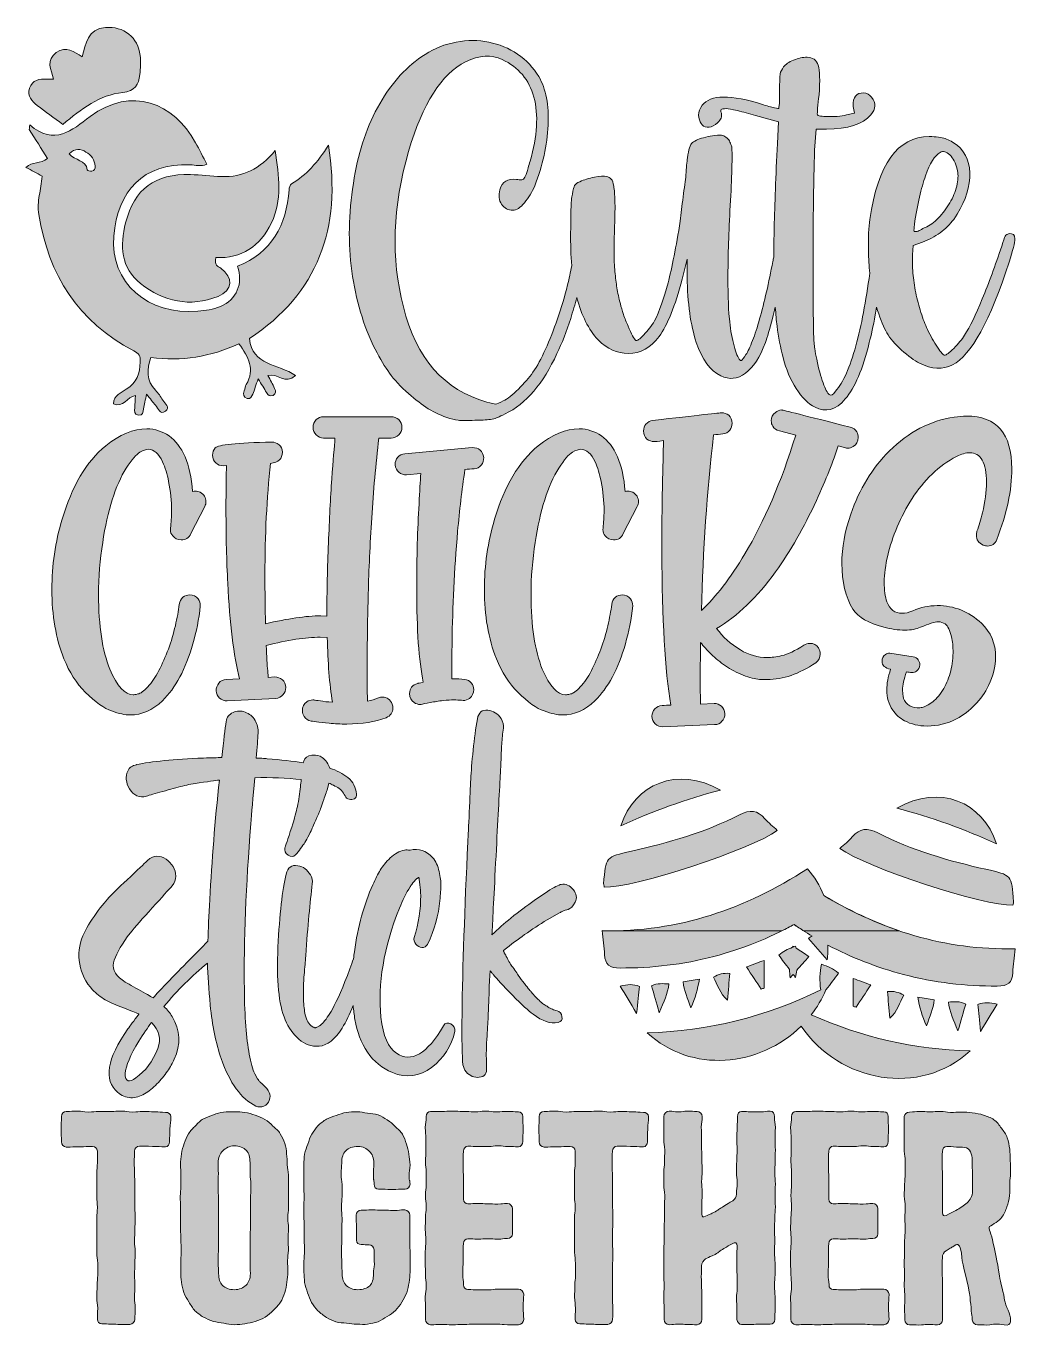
# Model space of a CAD drawing. Header units: inches. Extents: x 160 to 920, y -1039 to -40.
import ezdxf

# ---------------------------------------------------------------- set-up
doc = ezdxf.new("R2010")
doc.units = ezdxf.units.IN
doc.header["$MEASUREMENT"] = 0
doc.layers.add('Layer 1', color=7, linetype='Continuous')

# ---------------------------------------------------------------- blocks, each defined once
blk = doc.blocks.new('block 3')
at = {"layer": 'Layer 1', "true_color": 0x0153a5}
h = blk.add_hatch(color=154, dxfattribs=at)
h.dxf.hatch_style = 2
edge = h.paths.add_edge_path()
edge.add_spline(control_points=[(210.99, -901.63), (206.07, -901.63), (206.07, -901.87), (200.92, -901.87), (195.76, -901.87), (195.76, -902.1), (190.84, -902.1), (188.74, -902.1), (187.1, -899.99), (187.1, -898.12), (187.1, -893.2), (186.86, -893.2), (186.86, -888.28), (186.86, -883.36), (187.1, -883.36), (187.1, -878.44), (187.1, -876.57), (188.74, -874.69), (190.84, -874.69), (195.06, -874.69), (195.06, -874.46), (199.28, -874.46), (203.49, -874.46), (203.49, -875.16), (207.71, -875.16), (211.93, -875.16), (211.93, -874.69), (216.38, -874.69), (220.59, -874.69), (220.59, -874.69), (224.81, -874.69), (229.03, -874.69), (229.03, -874.46), (233.24, -874.46), (237.46, -874.46), (237.46, -875.16), (241.68, -875.16), (245.89, -875.16), (245.89, -874.69), (250.11, -874.69), (254.56, -874.69), (254.56, -874.93), (258.78, -874.93), (262.99, -874.93), (262.99, -875.4), (267.21, -875.4), (269.08, -875.4), (271.19, -876.57), (271.19, -878.44), (271.19, -883.36), (270.49, -883.36), (270.49, -888.28), (270.49, -893.2), (270.26, -893.2), (270.26, -898.12), (270.26, -899.99), (269.08, -901.87), (267.21, -901.87), (262.29, -901.87), (262.29, -901.63), (257.14, -901.63), (251.98, -901.4), (251.98, -901.4), (247.06, -901.4), (244.96, -901.4), (243.32, -903.27), (243.32, -905.15), (243.32, -909.6), (243.08, -909.6), (243.08, -913.81), (243.08, -918.03), (243.32, -918.03), (243.32, -922.48), (243.32, -926.7), (243.55, -926.7), (243.55, -931.15), (243.55, -935.37), (243.55, -935.37), (243.55, -939.82), (243.55, -944.03), (243.55, -944.03), (243.55, -948.25), (243.55, -952.7), (243.79, -952.7), (243.79, -956.92), (243.79, -961.37), (243.55, -961.37), (243.55, -965.58), (243.55, -969.8), (243.32, -969.8), (243.32, -974.25), (243.32, -978.47), (243.79, -978.47), (243.79, -982.92), (243.79, -987.13), (243.55, -987.13), (243.55, -991.58), (243.55, -995.8), (243.32, -995.8), (243.32, -1000.25), (243.32, -1004.47), (243.55, -1004.47), (243.55, -1008.68), (243.55, -1013.14), (243.32, -1013.14), (243.32, -1017.35), (243.32, -1021.8), (243.79, -1021.8), (243.79, -1026.02), (243.79, -1030.47), (243.55, -1030.47), (243.55, -1034.69), (243.55, -1036.56), (241.68, -1038.43), (239.8, -1038.43), (236.29, -1038.43), (236.29, -1038.43), (232.54, -1038.43), (229.03, -1038.43), (229.03, -1038.2), (225.28, -1038.2), (221.77, -1038.2), (221.77, -1037.97), (218.25, -1037.97), (216.14, -1037.97), (214.74, -1036.56), (214.74, -1034.69), (214.74, -1030.47), (214.97, -1030.47), (214.97, -1026.02), (214.97, -1021.8), (214.27, -1021.8), (214.27, -1017.35), (214.27, -1013.14), (214.5, -1013.14), (214.5, -1008.92), (214.5, -1004.47), (214.97, -1004.47), (214.97, -1000.25), (214.97, -995.8), (214.97, -995.8), (214.97, -991.58), (214.97, -987.13), (214.27, -987.13), (214.27, -982.92), (214.27, -978.7), (214.27, -978.7), (214.27, -974.25), (214.27, -970.03), (214.27, -970.03), (214.27, -965.58), (214.27, -961.37), (214.27, -961.37), (214.27, -956.92), (214.27, -952.7), (214.74, -952.7), (214.74, -948.48), (214.74, -944.03), (214.27, -944.03), (214.27, -939.82), (214.27, -935.37), (214.27, -935.37), (214.27, -931.15), (214.27, -926.7), (214.27, -926.7), (214.27, -922.48), (214.27, -918.26), (214.74, -918.26), (214.74, -913.81), (214.74, -909.6), (214.74, -909.6), (214.74, -905.15), (214.74, -903.27), (213.1, -901.63), (210.99, -901.63)], knot_values=[0, 0, 0, 0, 1, 1, 1, 2, 2, 2, 3, 3, 3, 4, 4, 4, 5, 5, 5, 6, 6, 6, 7, 7, 7, 8, 8, 8, 9, 9, 9, 10, 10, 10, 11, 11, 11, 12, 12, 12, 13, 13, 13, 14, 14, 14, 15, 15, 15, 16, 16, 16, 17, 17, 17, 18, 18, 18, 19, 19, 19, 20, 20, 20, 21, 21, 21, 22, 22, 22, 23, 23, 23, 24, 24, 24, 25, 25, 25, 26, 26, 26, 27, 27, 27, 28, 28, 28, 29, 29, 29, 30, 30, 30, 31, 31, 31, 32, 32, 32, 33, 33, 33, 34, 34, 34, 35, 35, 35, 36, 36, 36, 37, 37, 37, 38, 38, 38, 39, 39, 39, 40, 40, 40, 41, 41, 41, 42, 42, 42, 43, 43, 43, 44, 44, 44, 45, 45, 45, 46, 46, 46, 47, 47, 47, 48, 48, 48, 49, 49, 49, 50, 50, 50, 51, 51, 51, 52, 52, 52, 53, 53, 53, 54, 54, 54, 55, 55, 55, 56, 56, 56, 57, 57, 57, 58, 58, 58, 58], degree=3, periodic=1)
h = blk.add_hatch(color=154, dxfattribs=at)
h.dxf.hatch_style = 2
edge = h.paths.add_edge_path()
edge.add_spline(control_points=[(319.91, -1038.67), (317.1, -1038.67), (314.52, -1037.97), (311.95, -1037.5), (309.14, -1037.03), (306.32, -1036.79), (303.98, -1036.09), (301.17, -1035.15), (298.6, -1033.98), (296.25, -1032.81), (293.91, -1031.41), (291.8, -1029.77), (289.69, -1027.89), (287.82, -1026.02), (286.65, -1023.44), (285.01, -1021.1), (283.84, -1018.76), (282.2, -1016.65), (281.26, -1013.84), (280.32, -1011.5), (279.86, -1008.68), (279.39, -1005.87), (278.92, -1003.3), (278.92, -1000.72), (278.92, -997.91), (278.92, -993.69), (278.92, -993.69), (278.92, -989.48), (278.92, -985.49), (279.15, -985.49), (279.15, -981.28), (279.15, -977.3), (278.92, -977.3), (278.92, -973.08), (278.92, -969.1), (278.68, -969.1), (278.68, -964.88), (278.68, -960.66), (278.68, -960.66), (278.68, -956.68), (278.68, -952.46), (278.68, -952.46), (278.68, -948.48), (278.68, -944.27), (278.45, -944.27), (278.45, -940.05), (278.45, -936.07), (278.92, -936.07), (278.92, -931.85), (278.92, -927.87), (278.92, -927.87), (278.92, -923.65), (278.92, -919.44), (278.68, -919.44), (278.68, -915.45), (278.68, -912.64), (278.92, -909.83), (279.39, -907.25), (279.86, -904.44), (280.56, -901.87), (281.49, -899.29), (282.43, -896.71), (283.37, -894.14), (284.77, -891.79), (286.18, -889.69), (288.29, -887.58), (290.16, -885.7), (292.04, -883.83), (293.91, -881.72), (296.25, -880.31), (298.6, -879.15), (301.17, -878.21), (303.98, -877.27), (306.32, -876.33), (309.14, -875.63), (311.71, -875.16), (314.52, -874.93), (317.1, -874.93), (319.91, -874.93), (322.96, -874.93), (325.53, -875.16), (328.11, -875.4), (330.92, -875.87), (333.5, -876.8), (336.08, -877.5), (338.65, -878.44), (341.23, -879.38), (343.57, -880.78), (345.91, -882.19), (347.79, -884.06), (349.66, -885.94), (351.77, -887.81), (353.88, -889.45), (355.28, -891.79), (356.69, -894.14), (357.86, -896.71), (358.8, -899.29), (359.73, -901.63), (359.97, -904.44), (360.2, -907.25), (360.67, -909.83), (360.67, -912.64), (360.67, -915.45), (360.67, -919.44), (361.61, -919.44), (361.61, -923.65), (361.61, -927.87), (361.61, -927.87), (361.61, -931.85), (361.61, -936.07), (361.61, -936.07), (361.61, -940.05), (361.61, -944.27), (361.61, -944.27), (361.61, -948.25), (361.61, -952.46), (361.14, -952.46), (361.14, -956.68), (361.14, -960.66), (361.61, -960.66), (361.61, -964.88), (361.61, -968.86), (361.37, -968.86), (361.37, -973.08), (361.37, -977.3), (361.61, -977.3), (361.61, -981.28), (361.61, -985.49), (360.91, -985.49), (360.91, -989.48), (360.91, -993.69), (361.14, -993.69), (361.14, -997.91), (361.14, -1000.72), (360.91, -1003.3), (360.44, -1005.87), (360.2, -1008.68), (359.73, -1011.5), (358.8, -1013.84), (357.86, -1016.65), (356.92, -1019.23), (355.52, -1021.33), (353.88, -1023.68), (352, -1025.79), (349.9, -1027.66), (348.02, -1029.53), (346.15, -1031.41), (343.81, -1032.81), (341.46, -1034.22), (338.89, -1035.15), (336.08, -1036.09), (333.73, -1036.79), (330.92, -1037.5), (328.11, -1037.97), (325.53, -1038.43), (322.96, -1038.67), (319.91, -1038.67)], knot_values=[0, 0, 0, 0, 1, 1, 1, 2, 2, 2, 3, 3, 3, 4, 4, 4, 5, 5, 5, 6, 6, 6, 7, 7, 7, 8, 8, 8, 9, 9, 9, 10, 10, 10, 11, 11, 11, 12, 12, 12, 13, 13, 13, 14, 14, 14, 15, 15, 15, 16, 16, 16, 17, 17, 17, 18, 18, 18, 19, 19, 19, 20, 20, 20, 21, 21, 21, 22, 22, 22, 23, 23, 23, 24, 24, 24, 25, 25, 25, 26, 26, 26, 27, 27, 27, 28, 28, 28, 29, 29, 29, 30, 30, 30, 31, 31, 31, 32, 32, 32, 33, 33, 33, 34, 34, 34, 35, 35, 35, 36, 36, 36, 37, 37, 37, 38, 38, 38, 39, 39, 39, 40, 40, 40, 41, 41, 41, 42, 42, 42, 43, 43, 43, 44, 44, 44, 45, 45, 45, 46, 46, 46, 47, 47, 47, 48, 48, 48, 49, 49, 49, 50, 50, 50, 51, 51, 51, 52, 52, 52, 52], degree=3, periodic=1)
edge = h.paths.add_edge_path()
edge.add_spline(control_points=[(319.91, -1011.73), (323.89, -1011.73), (326.94, -1010.32), (329.05, -1008.22), (331.16, -1006.11), (332.33, -1003.3), (332.33, -999.31), (332.33, -995.1), (332.09, -995.1), (332.09, -990.88), (332.09, -986.66), (332.09, -986.66), (332.09, -982.21), (332.09, -978), (332.09, -978), (332.09, -973.78), (332.09, -969.57), (332.33, -969.57), (332.33, -965.11), (332.33, -960.9), (332.33, -960.9), (332.33, -956.68), (332.33, -952.46), (332.56, -952.46), (332.56, -948.01), (332.56, -943.8), (332.56, -943.8), (332.56, -939.58), (332.56, -935.37), (332.79, -935.37), (332.79, -931.15), (332.79, -926.7), (332.09, -926.7), (332.09, -922.48), (332.09, -918.26), (332.09, -918.26), (332.09, -914.05), (332.09, -910.06), (331.39, -906.79), (329.28, -904.68), (327.17, -902.57), (323.89, -901.16), (319.91, -901.16), (316.16, -901.16), (313.35, -902.8), (311.24, -904.91), (309.14, -907.25), (307.5, -910.06), (307.5, -914.05), (307.5, -918.26), (307.73, -918.26), (307.73, -922.48), (307.73, -926.7), (307.5, -926.7), (307.5, -930.91), (307.5, -935.37), (307.73, -935.37), (307.73, -939.58), (307.73, -943.8), (307.73, -943.8), (307.73, -948.01), (307.73, -952.46), (307.97, -952.46), (307.97, -956.68), (307.97, -960.9), (307.97, -960.9), (307.97, -965.11), (307.97, -969.33), (307.97, -969.33), (307.97, -973.55), (307.97, -978), (307.73, -978), (307.73, -982.21), (307.73, -986.43), (307.5, -986.43), (307.5, -990.88), (307.5, -995.1), (307.97, -995.1), (307.97, -999.31), (307.97, -1003.3), (308.9, -1006.34), (311.01, -1008.45), (313.12, -1010.56), (316.16, -1011.73), (319.91, -1011.73)], knot_values=[0, 0, 0, 0, 1, 1, 1, 2, 2, 2, 3, 3, 3, 4, 4, 4, 5, 5, 5, 6, 6, 6, 7, 7, 7, 8, 8, 8, 9, 9, 9, 10, 10, 10, 11, 11, 11, 12, 12, 12, 13, 13, 13, 14, 14, 14, 15, 15, 15, 16, 16, 16, 17, 17, 17, 18, 18, 18, 19, 19, 19, 20, 20, 20, 21, 21, 21, 22, 22, 22, 23, 23, 23, 24, 24, 24, 25, 25, 25, 26, 26, 26, 27, 27, 27, 28, 28, 28, 28], degree=3, periodic=1)
h = blk.add_hatch(color=154, dxfattribs=at)
h.dxf.hatch_style = 2
edge = h.paths.add_edge_path()
edge.add_spline(control_points=[(373.32, -948.72), (373.32, -944.5), (373.79, -944.5), (373.79, -940.28), (373.79, -936.3), (373.32, -936.3), (373.32, -932.09), (373.32, -928.1), (373.55, -928.1), (373.55, -923.89), (373.55, -919.67), (373.55, -919.67), (373.55, -915.69), (373.55, -912.88), (373.55, -910.06), (374.02, -907.49), (374.49, -904.68), (375.66, -902.34), (376.6, -899.76), (377.3, -897.18), (378.24, -894.37), (379.64, -892.26), (381.05, -889.92), (382.45, -887.58), (384.33, -885.7), (386.2, -883.83), (388.55, -881.96), (390.89, -880.55), (393, -879.38), (395.81, -878.68), (398.38, -877.74), (400.96, -876.8), (403.3, -875.87), (406.11, -875.4), (408.69, -874.93), (411.5, -874.93), (414.31, -874.93), (417.12, -874.93), (419.7, -875.63), (422.28, -876.1), (425.09, -876.57), (427.9, -876.57), (430.48, -877.27), (433.05, -878.21), (435.16, -879.85), (437.5, -881.25), (439.85, -882.66), (441.72, -884.3), (443.59, -886.17), (445.7, -888.28), (447.81, -889.92), (449.22, -892.26), (450.62, -894.37), (451.56, -896.95), (452.26, -899.76), (453.2, -902.1), (453.67, -904.68), (454.14, -907.49), (454.6, -910.06), (455.07, -912.88), (455.07, -915.69), (455.07, -920.14), (454.37, -920.14), (454.37, -924.82), (454.37, -929.27), (455.07, -926.23), (455.07, -930.68), (455.07, -932.79), (453.2, -934.43), (451.32, -934.43), (446.17, -934.43), (446.17, -934.66), (441.02, -934.66), (436.1, -934.66), (436.1, -934.43), (430.94, -934.43), (428.84, -934.43), (427.43, -932.79), (427.43, -930.68), (427.43, -925.76), (426.96, -928.81), (426.96, -923.89), (426.96, -918.97), (427.2, -918.97), (427.2, -914.28), (427.2, -910.3), (426.03, -907.49), (423.92, -905.38), (421.81, -903.27), (419, -901.63), (415.02, -901.63), (411.03, -901.63), (407.76, -902.8), (405.65, -904.91), (403.54, -907.02), (402.6, -910.3), (402.6, -914.28), (402.6, -918.5), (402.13, -918.5), (402.13, -922.71), (402.13, -926.93), (402.84, -926.93), (402.84, -931.15), (402.84, -935.6), (402.84, -935.6), (402.84, -939.82), (402.84, -944.03), (402.37, -944.03), (402.37, -948.25), (402.37, -952.7), (402.84, -952.7), (402.84, -956.92), (402.84, -961.13), (402.6, -961.13), (402.6, -965.35), (402.6, -969.57), (402.6, -969.57), (402.6, -974.02), (402.6, -978.23), (402.37, -978.23), (402.37, -982.45), (402.37, -986.66), (402.6, -986.66), (402.6, -991.12), (402.6, -995.33), (402.84, -995.33), (402.84, -999.55), (402.84, -1003.53), (404.01, -1006.34), (406.11, -1008.45), (408.22, -1010.56), (411.03, -1011.73), (415.02, -1011.73), (418.76, -1011.73), (422.04, -1010.56), (424.15, -1008.68), (426.26, -1006.58), (426.96, -1003.53), (426.96, -999.55), (426.96, -995.8), (427.66, -995.8), (427.66, -992.05), (427.66, -988.07), (427.43, -988.31), (427.43, -984.32), (427.66, -980.58), (427.43, -984.79), (427.43, -981.04), (427.43, -978.93), (425.56, -977.3), (423.68, -977.3), (420.64, -977.3), (420.64, -977.06), (417.59, -977.06), (415.49, -977.06), (413.84, -975.89), (413.84, -973.78), (413.84, -969.1), (413.84, -969.1), (413.84, -964.18), (413.84, -959.26), (413.61, -959.26), (413.61, -954.34), (413.61, -952.46), (415.49, -950.59), (417.59, -950.59), (421.58, -950.59), (421.58, -950.36), (425.79, -950.36), (430.01, -950.36), (430.01, -950.59), (434.23, -950.59), (438.44, -950.59), (438.44, -950.83), (442.66, -950.83), (446.87, -950.83), (446.87, -950.36), (451.09, -950.36), (453.2, -950.36), (454.84, -952.46), (454.84, -954.34), (454.84, -958.32), (454.84, -958.32), (454.84, -962.3), (454.84, -966.29), (454.84, -966.29), (454.84, -970.27), (454.84, -974.25), (454.84, -974.25), (454.84, -978.23), (454.84, -982.21), (455.07, -978), (455.07, -981.98), (455.07, -986.2), (455.07, -986.2), (455.07, -990.18), (455.07, -994.16), (455.07, -994.16), (455.07, -998.14), (455.07, -1000.95), (454.6, -1003.53), (454.37, -1006.11), (453.9, -1008.92), (453.2, -1011.5), (452.5, -1014.07), (451.56, -1016.65), (450.15, -1018.99), (448.75, -1021.33), (447.34, -1023.68), (445.94, -1025.79), (443.83, -1027.66), (441.96, -1029.53), (439.85, -1030.94), (437.5, -1032.34), (435.16, -1033.75), (433.05, -1035.39), (430.48, -1036.33), (427.9, -1037.26), (425.32, -1037.73), (422.51, -1038.2), (419.93, -1038.67), (417.12, -1038.2), (414.31, -1038.2), (411.5, -1038.2), (408.93, -1037.97), (406.35, -1037.5), (403.54, -1037.26), (400.73, -1037.26), (398.15, -1036.33), (395.57, -1035.62), (393, -1034.45), (390.89, -1033.05), (388.55, -1031.64), (386.2, -1029.77), (384.33, -1027.89), (382.45, -1026.02), (380.82, -1023.91), (379.41, -1021.57), (378, -1019.23), (377.3, -1016.65), (376.36, -1014.07), (375.66, -1011.5), (374.49, -1008.92), (374.02, -1006.11), (373.79, -1003.53), (373.55, -1000.95), (373.55, -998.14), (373.55, -993.93), (373.55, -993.93), (373.55, -989.94), (373.55, -985.73), (374.02, -985.73), (374.02, -981.51), (374.02, -977.53), (373.79, -977.53), (373.79, -973.31), (373.79, -969.33), (373.79, -969.33), (373.79, -965.11), (373.79, -960.9), (373.55, -960.9), (373.55, -956.92), (373.55, -952.7), (373.32, -952.7), (373.32, -948.72)], knot_values=[0, 0, 0, 0, 1, 1, 1, 2, 2, 2, 3, 3, 3, 4, 4, 4, 5, 5, 5, 6, 6, 6, 7, 7, 7, 8, 8, 8, 9, 9, 9, 10, 10, 10, 11, 11, 11, 12, 12, 12, 13, 13, 13, 14, 14, 14, 15, 15, 15, 16, 16, 16, 17, 17, 17, 18, 18, 18, 19, 19, 19, 20, 20, 20, 21, 21, 21, 22, 22, 22, 23, 23, 23, 24, 24, 24, 25, 25, 25, 26, 26, 26, 27, 27, 27, 28, 28, 28, 29, 29, 29, 30, 30, 30, 31, 31, 31, 32, 32, 32, 33, 33, 33, 34, 34, 34, 35, 35, 35, 36, 36, 36, 37, 37, 37, 38, 38, 38, 39, 39, 39, 40, 40, 40, 41, 41, 41, 42, 42, 42, 43, 43, 43, 44, 44, 44, 45, 45, 45, 46, 46, 46, 47, 47, 47, 48, 48, 48, 49, 49, 49, 50, 50, 50, 51, 51, 51, 52, 52, 52, 53, 53, 53, 54, 54, 54, 55, 55, 55, 56, 56, 56, 57, 57, 57, 58, 58, 58, 59, 59, 59, 60, 60, 60, 61, 61, 61, 62, 62, 62, 63, 63, 63, 64, 64, 64, 65, 65, 65, 66, 66, 66, 67, 67, 67, 68, 68, 68, 69, 69, 69, 70, 70, 70, 71, 71, 71, 72, 72, 72, 73, 73, 73, 74, 74, 74, 75, 75, 75, 76, 76, 76, 77, 77, 77, 78, 78, 78, 79, 79, 79, 80, 80, 80, 81, 81, 81, 82, 82, 82, 83, 83, 83, 84, 84, 84, 85, 85, 85, 86, 86, 86, 87, 87, 87, 88, 88, 88, 88], degree=3, periodic=1)
h = blk.add_hatch(color=154, dxfattribs=at)
h.dxf.hatch_style = 2
edge = h.paths.add_edge_path()
edge.add_spline(control_points=[(470.76, -1038.67), (468.89, -1038.67), (467.02, -1036.79), (467.02, -1034.69), (467.02, -1030.47), (467.02, -1030.47), (467.02, -1026.02), (467.02, -1021.8), (466.78, -1021.8), (466.78, -1017.35), (466.78, -1013.14), (467.49, -1013.14), (467.49, -1008.68), (467.49, -1004.47), (467.02, -1004.47), (467.02, -1000.02), (467.02, -995.57), (466.78, -995.57), (466.78, -991.35), (466.78, -986.9), (466.78, -986.9), (466.78, -982.68), (466.78, -978.23), (467.25, -978.23), (467.25, -974.02), (467.25, -969.57), (466.78, -969.57), (466.78, -965.35), (466.78, -960.9), (467.02, -960.9), (467.02, -956.68), (467.02, -952.23), (467.49, -952.23), (467.49, -948.01), (467.49, -943.56), (467.02, -943.56), (467.02, -939.35), (467.02, -934.9), (467.49, -934.9), (467.49, -930.68), (467.49, -926.23), (467.49, -926.23), (467.49, -922.01), (467.49, -917.56), (467.02, -917.56), (467.02, -913.35), (467.02, -908.89), (467.25, -908.89), (467.25, -904.44), (467.25, -900.23), (467.25, -900.23), (467.25, -895.78), (467.25, -891.56), (466.78, -891.56), (466.78, -887.11), (466.78, -882.89), (467.49, -882.89), (467.49, -878.44), (467.49, -876.57), (468.89, -874.69), (470.76, -874.69), (474.98, -874.69), (474.98, -874.69), (479.2, -874.69), (483.41, -874.69), (483.41, -874.46), (487.63, -874.46), (491.85, -874.46), (491.85, -874.69), (496.06, -874.69), (500.28, -874.69), (500.28, -874.93), (504.73, -874.93), (508.95, -874.93), (508.95, -874.46), (513.16, -874.46), (517.38, -874.46), (517.38, -874.93), (521.6, -874.93), (525.81, -874.93), (525.81, -874.69), (530.03, -874.69), (534.25, -874.69), (534.25, -874.93), (538.46, -874.93), (540.57, -874.93), (541.74, -876.57), (541.74, -878.44), (541.74, -883.36), (541.98, -883.36), (541.98, -888.28), (541.98, -893.2), (541.74, -893.2), (541.74, -897.89), (541.74, -899.99), (540.57, -901.87), (538.46, -901.87), (534.71, -901.87), (534.71, -901.63), (530.73, -901.63), (526.75, -901.63), (526.75, -901.16), (523, -901.16), (519.02, -901.16), (519.02, -901.63), (515.27, -901.63), (511.29, -901.63), (511.29, -901.63), (507.31, -901.63), (503.56, -901.63), (503.56, -901.4), (499.58, -901.4), (497.7, -901.4), (496.06, -903.27), (496.06, -905.15), (496.06, -909.83), (495.83, -909.83), (495.83, -914.52), (495.83, -918.97), (496.06, -918.97), (496.06, -923.65), (496.06, -928.34), (496.06, -928.34), (496.06, -933.02), (496.06, -937.71), (496.06, -937.71), (496.06, -942.16), (496.06, -944.27), (497.7, -945.67), (499.58, -945.67), (503.32, -945.67), (503.32, -945.44), (507.31, -945.44), (511.05, -945.44), (511.05, -945.67), (514.8, -945.67), (518.55, -945.67), (518.55, -945.91), (522.53, -945.91), (526.28, -945.91), (526.28, -945.44), (530.03, -945.44), (532.14, -945.44), (533.78, -947.55), (533.78, -949.42), (533.78, -954.34), (533.78, -954.34), (533.78, -959.26), (533.78, -963.94), (533.78, -963.94), (533.78, -968.86), (533.78, -970.97), (532.14, -972.38), (530.03, -972.38), (526.28, -972.38), (526.28, -972.84), (522.53, -972.84), (518.79, -972.84), (518.79, -972.61), (514.8, -972.61), (511.05, -972.61), (511.05, -972.84), (507.31, -972.84), (503.32, -972.84), (503.32, -972.61), (499.58, -972.61), (497.7, -972.61), (496.06, -974.02), (496.06, -976.12), (496.06, -980.11), (495.83, -980.11), (495.83, -984.09), (495.83, -988.07), (495.83, -988.07), (495.83, -992.05), (495.83, -996.04), (495.59, -996.04), (495.59, -1000.02), (495.59, -1004), (496.3, -1004), (496.3, -1007.98), (496.3, -1010.09), (497.7, -1011.5), (499.58, -1011.5), (503.56, -1011.5), (503.56, -1011.96), (507.31, -1011.96), (511.29, -1011.96), (511.29, -1011.96), (515.04, -1011.96), (519.02, -1011.96), (519.02, -1011.26), (523, -1011.26), (526.75, -1011.26), (526.75, -1011.26), (530.73, -1011.26), (534.71, -1011.26), (534.71, -1011.26), (538.46, -1011.26), (540.57, -1011.26), (542.45, -1013.37), (542.45, -1015.24), (542.45, -1020.16), (541.98, -1020.16), (541.98, -1025.08), (541.98, -1029.77), (542.45, -1029.77), (542.45, -1034.69), (542.45, -1036.79), (540.57, -1038.67), (538.46, -1038.67), (534.25, -1038.67), (534.25, -1038.67), (530.03, -1038.67), (525.81, -1038.67), (525.81, -1038.2), (521.6, -1038.2), (517.38, -1038.2), (517.38, -1038.2), (513.16, -1038.2), (508.95, -1038.2), (508.95, -1038.2), (504.73, -1038.2), (500.51, -1038.2), (500.51, -1038.43), (496.3, -1038.43), (491.85, -1038.43), (491.85, -1038.67), (487.63, -1038.67), (483.41, -1038.67), (483.41, -1038.43), (479.2, -1038.43), (474.98, -1038.43), (474.98, -1038.67), (470.76, -1038.67)], knot_values=[0, 0, 0, 0, 1, 1, 1, 2, 2, 2, 3, 3, 3, 4, 4, 4, 5, 5, 5, 6, 6, 6, 7, 7, 7, 8, 8, 8, 9, 9, 9, 10, 10, 10, 11, 11, 11, 12, 12, 12, 13, 13, 13, 14, 14, 14, 15, 15, 15, 16, 16, 16, 17, 17, 17, 18, 18, 18, 19, 19, 19, 20, 20, 20, 21, 21, 21, 22, 22, 22, 23, 23, 23, 24, 24, 24, 25, 25, 25, 26, 26, 26, 27, 27, 27, 28, 28, 28, 29, 29, 29, 30, 30, 30, 31, 31, 31, 32, 32, 32, 33, 33, 33, 34, 34, 34, 35, 35, 35, 36, 36, 36, 37, 37, 37, 38, 38, 38, 39, 39, 39, 40, 40, 40, 41, 41, 41, 42, 42, 42, 43, 43, 43, 44, 44, 44, 45, 45, 45, 46, 46, 46, 47, 47, 47, 48, 48, 48, 49, 49, 49, 50, 50, 50, 51, 51, 51, 52, 52, 52, 53, 53, 53, 54, 54, 54, 55, 55, 55, 56, 56, 56, 57, 57, 57, 58, 58, 58, 59, 59, 59, 60, 60, 60, 61, 61, 61, 62, 62, 62, 63, 63, 63, 64, 64, 64, 65, 65, 65, 66, 66, 66, 67, 67, 67, 68, 68, 68, 69, 69, 69, 70, 70, 70, 71, 71, 71, 72, 72, 72, 73, 73, 73, 74, 74, 74, 75, 75, 75, 76, 76, 76, 77, 77, 77, 78, 78, 78, 78], degree=3, periodic=1)
h = blk.add_hatch(color=154, dxfattribs=at)
h.dxf.hatch_style = 2
edge = h.paths.add_edge_path()
edge.add_spline(control_points=[(578.28, -901.63), (573.36, -901.63), (573.36, -901.87), (568.21, -901.87), (563.05, -901.87), (563.05, -902.1), (558.13, -902.1), (556.02, -902.1), (554.39, -899.99), (554.39, -898.12), (554.39, -893.2), (554.15, -893.2), (554.15, -888.28), (554.15, -883.36), (554.39, -883.36), (554.39, -878.44), (554.39, -876.57), (556.02, -874.69), (558.13, -874.69), (562.35, -874.69), (562.35, -874.46), (566.57, -874.46), (570.78, -874.46), (570.78, -875.16), (575, -875.16), (579.22, -875.16), (579.22, -874.69), (583.67, -874.69), (587.88, -874.69), (587.88, -874.69), (592.1, -874.69), (596.32, -874.69), (596.32, -874.46), (600.53, -874.46), (604.75, -874.46), (604.75, -875.16), (608.97, -875.16), (613.18, -875.16), (613.18, -874.69), (617.4, -874.69), (621.85, -874.69), (621.85, -874.93), (626.07, -874.93), (630.28, -874.93), (630.28, -875.4), (634.5, -875.4), (636.37, -875.4), (638.48, -876.57), (638.48, -878.44), (638.48, -883.36), (637.78, -883.36), (637.78, -888.28), (637.78, -893.2), (637.55, -893.2), (637.55, -898.12), (637.55, -899.99), (636.37, -901.87), (634.5, -901.87), (629.58, -901.87), (629.58, -901.63), (624.43, -901.63), (619.27, -901.4), (619.27, -901.4), (614.35, -901.4), (612.25, -901.4), (610.61, -903.27), (610.61, -905.15), (610.61, -909.6), (610.37, -909.6), (610.37, -913.81), (610.37, -918.03), (610.61, -918.03), (610.61, -922.48), (610.61, -926.7), (610.84, -926.7), (610.84, -931.15), (610.84, -935.37), (610.84, -935.37), (610.84, -939.82), (610.84, -944.03), (610.84, -944.03), (610.84, -948.25), (610.84, -952.7), (611.08, -952.7), (611.08, -956.92), (611.08, -961.37), (610.84, -961.37), (610.84, -965.58), (610.84, -969.8), (610.61, -969.8), (610.61, -974.25), (610.61, -978.47), (611.08, -978.47), (611.08, -982.92), (611.08, -987.13), (610.84, -987.13), (610.84, -991.58), (610.84, -995.8), (610.61, -995.8), (610.61, -1000.25), (610.61, -1004.47), (610.84, -1004.47), (610.84, -1008.68), (610.84, -1013.14), (610.61, -1013.14), (610.61, -1017.35), (610.61, -1021.8), (611.08, -1021.8), (611.08, -1026.02), (611.08, -1030.47), (610.84, -1030.47), (610.84, -1034.69), (610.84, -1036.56), (608.97, -1038.43), (607.09, -1038.43), (603.58, -1038.43), (603.58, -1038.43), (599.83, -1038.43), (596.32, -1038.43), (596.32, -1038.2), (592.57, -1038.2), (589.05, -1038.2), (589.05, -1037.97), (585.54, -1037.97), (583.43, -1037.97), (582.03, -1036.56), (582.03, -1034.69), (582.03, -1030.47), (582.26, -1030.47), (582.26, -1026.02), (582.26, -1021.8), (581.56, -1021.8), (581.56, -1017.35), (581.56, -1013.14), (581.79, -1013.14), (581.79, -1008.92), (581.79, -1004.47), (582.26, -1004.47), (582.26, -1000.25), (582.26, -995.8), (582.26, -995.8), (582.26, -991.58), (582.26, -987.13), (581.56, -987.13), (581.56, -982.92), (581.56, -978.7), (581.56, -978.7), (581.56, -974.25), (581.56, -970.03), (581.56, -970.03), (581.56, -965.58), (581.56, -961.37), (581.56, -961.37), (581.56, -956.92), (581.56, -952.7), (582.03, -952.7), (582.03, -948.48), (582.03, -944.03), (581.56, -944.03), (581.56, -939.82), (581.56, -935.37), (581.56, -935.37), (581.56, -931.15), (581.56, -926.7), (581.56, -926.7), (581.56, -922.48), (581.56, -918.26), (582.03, -918.26), (582.03, -913.81), (582.03, -909.6), (582.03, -909.6), (582.03, -905.15), (582.03, -903.27), (580.39, -901.63), (578.28, -901.63)], knot_values=[0, 0, 0, 0, 1, 1, 1, 2, 2, 2, 3, 3, 3, 4, 4, 4, 5, 5, 5, 6, 6, 6, 7, 7, 7, 8, 8, 8, 9, 9, 9, 10, 10, 10, 11, 11, 11, 12, 12, 12, 13, 13, 13, 14, 14, 14, 15, 15, 15, 16, 16, 16, 17, 17, 17, 18, 18, 18, 19, 19, 19, 20, 20, 20, 21, 21, 21, 22, 22, 22, 23, 23, 23, 24, 24, 24, 25, 25, 25, 26, 26, 26, 27, 27, 27, 28, 28, 28, 29, 29, 29, 30, 30, 30, 31, 31, 31, 32, 32, 32, 33, 33, 33, 34, 34, 34, 35, 35, 35, 36, 36, 36, 37, 37, 37, 38, 38, 38, 39, 39, 39, 40, 40, 40, 41, 41, 41, 42, 42, 42, 43, 43, 43, 44, 44, 44, 45, 45, 45, 46, 46, 46, 47, 47, 47, 48, 48, 48, 49, 49, 49, 50, 50, 50, 51, 51, 51, 52, 52, 52, 53, 53, 53, 54, 54, 54, 55, 55, 55, 56, 56, 56, 57, 57, 57, 58, 58, 58, 58], degree=3, periodic=1)
h = blk.add_hatch(color=154, dxfattribs=at)
h.dxf.hatch_style = 2
edge = h.paths.add_edge_path()
edge.add_spline(control_points=[(724.68, -1038.2), (720.93, -1038.2), (720.93, -1038.43), (717.18, -1038.43), (713.67, -1038.43), (713.67, -1038.43), (709.92, -1038.43), (708.05, -1038.43), (706.41, -1036.79), (706.41, -1034.69), (706.41, -1030.71), (706.41, -1030.71), (706.41, -1026.72), (706.41, -1022.51), (705.94, -1022.51), (705.94, -1018.52), (705.94, -1014.54), (706.64, -1014.54), (706.64, -1010.32), (706.64, -1006.34), (706.64, -1006.34), (706.64, -1002.36), (706.64, -998.38), (706.17, -998.38), (706.17, -994.16), (706.17, -990.18), (706.17, -990.18), (706.17, -986.2), (706.17, -981.98), (706.64, -981.98), (706.64, -978), (706.64, -975.89), (704.77, -974.95), (703.13, -976.12), (699.62, -978), (699.85, -978.23), (696.34, -980.11), (692.82, -982.21), (693.06, -982.45), (689.54, -984.56), (686.03, -986.43), (685.8, -986.2), (682.28, -988.07), (680.64, -989.01), (679.24, -991.58), (679.24, -993.46), (679.24, -997.67), (679, -997.67), (679, -1001.89), (679, -1005.87), (679.24, -1005.87), (679.24, -1010.09), (679.24, -1014.07), (679.47, -1014.07), (679.47, -1018.29), (679.47, -1022.27), (679.47, -1022.27), (679.47, -1026.49), (679.47, -1030.71), (679.47, -1030.71), (679.47, -1034.69), (679.47, -1036.79), (677.6, -1038.67), (675.72, -1038.67), (672.21, -1038.67), (672.21, -1038.43), (668.46, -1038.43), (664.95, -1038.43), (664.95, -1038.2), (661.2, -1038.2), (657.68, -1038.2), (657.68, -1038.67), (654.17, -1038.67), (652.06, -1038.67), (650.42, -1036.79), (650.42, -1034.69), (650.42, -1030.47), (650.42, -1030.47), (650.42, -1026.02), (650.42, -1021.8), (650.19, -1021.8), (650.19, -1017.35), (650.19, -1013.14), (650.42, -1013.14), (650.42, -1008.68), (650.42, -1004.47), (650.19, -1004.47), (650.19, -1000.02), (650.19, -995.57), (650.19, -995.57), (650.19, -991.35), (650.19, -986.9), (650.19, -986.9), (650.19, -982.68), (650.19, -978.23), (650.42, -978.23), (650.42, -974.02), (650.42, -969.57), (650.42, -969.57), (650.42, -965.35), (650.42, -960.9), (650.66, -960.9), (650.66, -956.68), (650.66, -952.23), (650.66, -952.23), (650.66, -948.01), (650.66, -943.56), (650.89, -943.56), (650.89, -939.35), (650.89, -934.9), (650.19, -934.9), (650.19, -930.68), (650.19, -926.23), (650.19, -926.23), (650.19, -922.01), (650.19, -917.56), (650.66, -917.56), (650.66, -913.35), (650.66, -908.89), (650.89, -908.89), (650.89, -904.44), (650.89, -900.23), (650.19, -900.23), (650.19, -895.78), (650.19, -891.56), (650.19, -891.56), (650.19, -887.11), (650.19, -882.89), (650.19, -882.89), (650.19, -878.44), (650.19, -876.57), (652.06, -874.46), (654.17, -874.46), (657.68, -874.46), (657.68, -874.93), (661.2, -874.93), (664.95, -874.93), (664.95, -874.46), (668.46, -874.46), (672.21, -874.46), (672.21, -874.69), (675.72, -874.69), (677.6, -874.69), (679.7, -876.57), (679.7, -878.44), (679.7, -882.66), (679, -882.66), (679, -886.88), (679, -891.09), (679.24, -891.09), (679.24, -895.31), (679.24, -899.29), (679.24, -899.29), (679.24, -903.51), (679.24, -907.72), (679.47, -907.72), (679.47, -911.94), (679.47, -916.16), (679.7, -916.16), (679.7, -920.37), (679.7, -924.59), (679.24, -924.59), (679.24, -928.81), (679.24, -932.79), (679.7, -932.79), (679.7, -937), (679.7, -941.22), (679.47, -941.22), (679.47, -945.44), (679.47, -949.65), (679.47, -949.65), (679.47, -953.87), (679.47, -955.74), (680.41, -956.21), (682.28, -955.27), (685.8, -953.4), (686.03, -953.87), (689.54, -951.76), (693.06, -949.89), (692.82, -949.42), (696.34, -947.55), (699.62, -945.44), (699.62, -945.2), (703.13, -943.33), (704.77, -942.39), (705.94, -940.28), (705.94, -938.18), (705.94, -933.96), (706.64, -933.96), (706.64, -929.74), (706.64, -925.53), (705.94, -925.53), (705.94, -921.08), (705.94, -916.86), (706.17, -916.86), (706.17, -912.64), (706.17, -908.43), (706.64, -908.43), (706.64, -904.21), (706.64, -899.76), (706.17, -899.76), (706.17, -895.54), (706.17, -891.32), (706.64, -891.32), (706.64, -887.11), (706.64, -882.66), (706.88, -882.66), (706.88, -878.44), (706.88, -876.57), (708.05, -874.69), (709.92, -874.69), (713.67, -874.69), (713.67, -874.93), (717.18, -874.93), (720.93, -874.93), (720.93, -874.93), (724.68, -874.93), (728.43, -874.93), (728.43, -874.46), (731.94, -874.46), (734.05, -874.46), (735.22, -876.57), (735.22, -878.44), (735.22, -882.89), (735.92, -882.89), (735.92, -887.11), (735.92, -891.56), (735.69, -891.56), (735.69, -895.78), (735.69, -900.23), (735.92, -900.23), (735.92, -904.44), (735.92, -908.89), (735.69, -908.89), (735.69, -913.11), (735.69, -917.56), (735.46, -917.56), (735.46, -921.78), (735.46, -926.23), (735.92, -926.23), (735.92, -930.68), (735.92, -934.9), (735.69, -934.9), (735.69, -939.35), (735.69, -943.56), (735.92, -943.56), (735.92, -948.01), (735.92, -952.23), (735.46, -952.23), (735.46, -956.68), (735.46, -960.9), (735.22, -960.9), (735.22, -965.35), (735.22, -969.57), (735.46, -969.57), (735.46, -974.02), (735.46, -978.23), (735.22, -978.23), (735.22, -982.68), (735.22, -986.9), (735.69, -986.9), (735.69, -991.35), (735.69, -995.57), (735.69, -995.57), (735.69, -1000.02), (735.69, -1004.23), (735.22, -1004.23), (735.22, -1008.68), (735.22, -1012.9), (735.69, -1012.9), (735.69, -1017.35), (735.69, -1021.8), (735.69, -1021.8), (735.69, -1026.02), (735.69, -1030.47), (735.46, -1030.47), (735.46, -1034.69), (735.46, -1036.79), (734.05, -1038.2), (731.94, -1038.2), (728.43, -1038.2), (728.43, -1038.2), (724.68, -1038.2)], knot_values=[0, 0, 0, 0, 1, 1, 1, 2, 2, 2, 3, 3, 3, 4, 4, 4, 5, 5, 5, 6, 6, 6, 7, 7, 7, 8, 8, 8, 9, 9, 9, 10, 10, 10, 11, 11, 11, 12, 12, 12, 13, 13, 13, 14, 14, 14, 15, 15, 15, 16, 16, 16, 17, 17, 17, 18, 18, 18, 19, 19, 19, 20, 20, 20, 21, 21, 21, 22, 22, 22, 23, 23, 23, 24, 24, 24, 25, 25, 25, 26, 26, 26, 27, 27, 27, 28, 28, 28, 29, 29, 29, 30, 30, 30, 31, 31, 31, 32, 32, 32, 33, 33, 33, 34, 34, 34, 35, 35, 35, 36, 36, 36, 37, 37, 37, 38, 38, 38, 39, 39, 39, 40, 40, 40, 41, 41, 41, 42, 42, 42, 43, 43, 43, 44, 44, 44, 45, 45, 45, 46, 46, 46, 47, 47, 47, 48, 48, 48, 49, 49, 49, 50, 50, 50, 51, 51, 51, 52, 52, 52, 53, 53, 53, 54, 54, 54, 55, 55, 55, 56, 56, 56, 57, 57, 57, 58, 58, 58, 59, 59, 59, 60, 60, 60, 61, 61, 61, 62, 62, 62, 63, 63, 63, 64, 64, 64, 65, 65, 65, 66, 66, 66, 67, 67, 67, 68, 68, 68, 69, 69, 69, 70, 70, 70, 71, 71, 71, 72, 72, 72, 73, 73, 73, 74, 74, 74, 75, 75, 75, 76, 76, 76, 77, 77, 77, 78, 78, 78, 79, 79, 79, 80, 80, 80, 81, 81, 81, 82, 82, 82, 83, 83, 83, 84, 84, 84, 85, 85, 85, 86, 86, 86, 87, 87, 87, 88, 88, 88, 89, 89, 89, 90, 90, 90, 91, 91, 91, 92, 92, 92, 93, 93, 93, 94, 94, 94, 94], degree=3, periodic=1)
h = blk.add_hatch(color=154, dxfattribs=at)
h.dxf.hatch_style = 2
edge = h.paths.add_edge_path()
edge.add_spline(control_points=[(751.61, -1038.67), (749.74, -1038.67), (747.87, -1036.79), (747.87, -1034.69), (747.87, -1030.47), (747.87, -1030.47), (747.87, -1026.02), (747.87, -1021.8), (747.63, -1021.8), (747.63, -1017.35), (747.63, -1013.14), (748.34, -1013.14), (748.34, -1008.68), (748.34, -1004.47), (747.87, -1004.47), (747.87, -1000.02), (747.87, -995.57), (747.63, -995.57), (747.63, -991.35), (747.63, -986.9), (747.63, -986.9), (747.63, -982.68), (747.63, -978.23), (748.1, -978.23), (748.1, -974.02), (748.1, -969.57), (747.63, -969.57), (747.63, -965.35), (747.63, -960.9), (747.87, -960.9), (747.87, -956.68), (747.87, -952.23), (748.34, -952.23), (748.34, -948.01), (748.34, -943.56), (747.87, -943.56), (747.87, -939.35), (747.87, -934.9), (748.34, -934.9), (748.34, -930.68), (748.34, -926.23), (748.34, -926.23), (748.34, -922.01), (748.34, -917.56), (747.87, -917.56), (747.87, -913.35), (747.87, -908.89), (748.1, -908.89), (748.1, -904.44), (748.1, -900.23), (748.1, -900.23), (748.1, -895.78), (748.1, -891.56), (747.63, -891.56), (747.63, -887.11), (747.63, -882.89), (748.34, -882.89), (748.34, -878.44), (748.34, -876.57), (749.74, -874.69), (751.61, -874.69), (755.83, -874.69), (755.83, -874.69), (760.05, -874.69), (764.26, -874.69), (764.26, -874.46), (768.48, -874.46), (772.7, -874.46), (772.7, -874.69), (776.91, -874.69), (781.13, -874.69), (781.13, -874.93), (785.58, -874.93), (789.8, -874.93), (789.8, -874.46), (794.01, -874.46), (798.23, -874.46), (798.23, -874.93), (802.45, -874.93), (806.66, -874.93), (806.66, -874.69), (810.88, -874.69), (815.1, -874.69), (815.1, -874.93), (819.31, -874.93), (821.42, -874.93), (822.59, -876.57), (822.59, -878.44), (822.59, -883.36), (822.83, -883.36), (822.83, -888.28), (822.83, -893.2), (822.59, -893.2), (822.59, -897.89), (822.59, -899.99), (821.42, -901.87), (819.31, -901.87), (815.56, -901.87), (815.56, -901.63), (811.58, -901.63), (807.6, -901.63), (807.6, -901.16), (803.85, -901.16), (799.87, -901.16), (799.87, -901.63), (796.12, -901.63), (792.14, -901.63), (792.14, -901.63), (788.16, -901.63), (784.41, -901.63), (784.41, -901.4), (780.43, -901.4), (778.55, -901.4), (776.91, -903.27), (776.91, -905.15), (776.91, -909.83), (776.68, -909.83), (776.68, -914.52), (776.68, -918.97), (776.91, -918.97), (776.91, -923.65), (776.91, -928.34), (776.91, -928.34), (776.91, -933.02), (776.91, -937.71), (776.91, -937.71), (776.91, -942.16), (776.91, -944.27), (778.55, -945.67), (780.43, -945.67), (784.18, -945.67), (784.18, -945.44), (788.16, -945.44), (791.91, -945.44), (791.91, -945.67), (795.65, -945.67), (799.4, -945.67), (799.4, -945.91), (803.39, -945.91), (807.13, -945.91), (807.13, -945.44), (810.88, -945.44), (812.99, -945.44), (814.63, -947.55), (814.63, -949.42), (814.63, -954.34), (814.63, -954.34), (814.63, -959.26), (814.63, -963.94), (814.63, -963.94), (814.63, -968.86), (814.63, -970.97), (812.99, -972.38), (810.88, -972.38), (807.13, -972.38), (807.13, -972.84), (803.39, -972.84), (799.64, -972.84), (799.64, -972.61), (795.65, -972.61), (791.91, -972.61), (791.91, -972.84), (788.16, -972.84), (784.18, -972.84), (784.18, -972.61), (780.43, -972.61), (778.55, -972.61), (776.91, -974.02), (776.91, -976.12), (776.91, -980.11), (776.68, -980.11), (776.68, -984.09), (776.68, -988.07), (776.68, -988.07), (776.68, -992.05), (776.68, -996.04), (776.45, -996.04), (776.45, -1000.02), (776.45, -1004), (777.15, -1004), (777.15, -1007.98), (777.15, -1010.09), (778.55, -1011.5), (780.43, -1011.5), (784.41, -1011.5), (784.41, -1011.96), (788.16, -1011.96), (792.14, -1011.96), (792.14, -1011.96), (795.89, -1011.96), (799.87, -1011.96), (799.87, -1011.26), (803.85, -1011.26), (807.6, -1011.26), (807.6, -1011.26), (811.58, -1011.26), (815.56, -1011.26), (815.56, -1011.26), (819.31, -1011.26), (821.42, -1011.26), (823.3, -1013.37), (823.3, -1015.24), (823.3, -1020.16), (822.83, -1020.16), (822.83, -1025.08), (822.83, -1029.77), (823.3, -1029.77), (823.3, -1034.69), (823.3, -1036.79), (821.42, -1038.67), (819.31, -1038.67), (815.1, -1038.67), (815.1, -1038.67), (810.88, -1038.67), (806.66, -1038.67), (806.66, -1038.2), (802.45, -1038.2), (798.23, -1038.2), (798.23, -1038.2), (794.01, -1038.2), (789.8, -1038.2), (789.8, -1038.2), (785.58, -1038.2), (781.36, -1038.2), (781.36, -1038.43), (777.15, -1038.43), (772.7, -1038.43), (772.7, -1038.67), (768.48, -1038.67), (764.26, -1038.67), (764.26, -1038.43), (760.05, -1038.43), (755.83, -1038.43), (755.83, -1038.67), (751.61, -1038.67)], knot_values=[0, 0, 0, 0, 1, 1, 1, 2, 2, 2, 3, 3, 3, 4, 4, 4, 5, 5, 5, 6, 6, 6, 7, 7, 7, 8, 8, 8, 9, 9, 9, 10, 10, 10, 11, 11, 11, 12, 12, 12, 13, 13, 13, 14, 14, 14, 15, 15, 15, 16, 16, 16, 17, 17, 17, 18, 18, 18, 19, 19, 19, 20, 20, 20, 21, 21, 21, 22, 22, 22, 23, 23, 23, 24, 24, 24, 25, 25, 25, 26, 26, 26, 27, 27, 27, 28, 28, 28, 29, 29, 29, 30, 30, 30, 31, 31, 31, 32, 32, 32, 33, 33, 33, 34, 34, 34, 35, 35, 35, 36, 36, 36, 37, 37, 37, 38, 38, 38, 39, 39, 39, 40, 40, 40, 41, 41, 41, 42, 42, 42, 43, 43, 43, 44, 44, 44, 45, 45, 45, 46, 46, 46, 47, 47, 47, 48, 48, 48, 49, 49, 49, 50, 50, 50, 51, 51, 51, 52, 52, 52, 53, 53, 53, 54, 54, 54, 55, 55, 55, 56, 56, 56, 57, 57, 57, 58, 58, 58, 59, 59, 59, 60, 60, 60, 61, 61, 61, 62, 62, 62, 63, 63, 63, 64, 64, 64, 65, 65, 65, 66, 66, 66, 67, 67, 67, 68, 68, 68, 69, 69, 69, 70, 70, 70, 71, 71, 71, 72, 72, 72, 73, 73, 73, 74, 74, 74, 75, 75, 75, 76, 76, 76, 77, 77, 77, 78, 78, 78, 78], degree=3, periodic=1)
h = blk.add_hatch(color=154, dxfattribs=at)
h.dxf.hatch_style = 2
edge = h.paths.add_edge_path()
edge.add_spline(control_points=[(908.32, -1001.19), (908.32, -1005.4), (912.07, -1015.71), (912.07, -1019.69), (913.01, -1023.91), (916.75, -1030.94), (916.75, -1034.92), (916.75, -1037.03), (916.05, -1038.9), (914.18, -1038.9), (910.43, -1038.9), (909.49, -1038.2), (905.75, -1038.2), (902.23, -1038.2), (902.23, -1038.9), (898.48, -1038.9), (894.97, -1038.9), (894.97, -1038.67), (891.22, -1038.67), (889.35, -1038.67), (887.24, -1037.03), (887.24, -1034.92), (887.24, -1031.41), (886.54, -1031.41), (886.54, -1027.89), (886.54, -1024.61), (885.6, -1021.1), (885.6, -1017.59), (884.19, -1006.81), (879.74, -992.76), (879.27, -986.9), (878.34, -977.53), (876.7, -976.36), (874.59, -977.3), (870.37, -979.87), (871.54, -979.17), (867.33, -981.74), (865.45, -982.68), (864.28, -985.03), (864.28, -987.13), (864.28, -991.12), (864.05, -991.12), (864.05, -995.1), (864.05, -999.08), (864.28, -999.08), (864.28, -1003.06), (864.28, -1007.05), (864.28, -1007.05), (864.28, -1011.03), (864.28, -1015.01), (864.28, -1015.01), (864.28, -1018.99), (864.28, -1022.97), (864.52, -1022.97), (864.52, -1026.96), (864.52, -1030.94), (864.52, -1030.94), (864.52, -1034.92), (864.52, -1037.03), (862.64, -1038.67), (860.53, -1038.67), (857.02, -1038.67), (857.02, -1038.43), (853.27, -1038.43), (849.76, -1038.43), (849.76, -1038.9), (846.25, -1038.9), (842.5, -1038.9), (842.5, -1038.67), (838.98, -1038.67), (836.88, -1038.67), (835.47, -1037.03), (835.47, -1034.92), (835.47, -1030.71), (835.24, -1030.71), (835.24, -1026.25), (835.24, -1022.04), (835.47, -1022.04), (835.47, -1017.59), (835.47, -1013.37), (835, -1013.37), (835, -1008.92), (835, -1004.7), (835.24, -1004.7), (835.24, -1000.25), (835.24, -995.8), (835, -995.8), (835, -991.58), (835, -987.13), (835.24, -987.13), (835.24, -982.92), (835.24, -978.47), (835.24, -978.47), (835.24, -974.25), (835.24, -969.8), (835.71, -969.8), (835.71, -965.58), (835.71, -961.13), (835.47, -961.13), (835.47, -956.92), (835.47, -952.46), (835.71, -952.46), (835.71, -948.25), (835.71, -943.8), (835, -943.8), (835, -939.58), (835, -935.13), (835.24, -935.13), (835.24, -930.91), (835.24, -926.46), (835.71, -926.46), (835.71, -922.25), (835.71, -917.79), (835.71, -917.79), (835.71, -913.35), (835.71, -909.13), (835, -909.13), (835, -904.91), (835, -900.46), (835, -900.46), (835, -896.24), (835, -891.79), (835, -891.79), (835, -887.34), (835, -883.13), (835, -883.13), (835, -878.68), (835, -876.8), (836.88, -875.16), (838.98, -875.16), (842.97, -875.16), (842.97, -874.69), (846.95, -874.69), (850.7, -874.69), (850.7, -874.93), (854.68, -874.93), (858.9, -874.93), (858.9, -874.69), (862.64, -874.69), (866.63, -874.69), (866.63, -875.4), (870.61, -875.4), (874.59, -875.4), (874.59, -875.16), (878.57, -875.16), (881.62, -875.16), (884.66, -875.4), (887.24, -875.63), (890.52, -876.1), (893.33, -876.57), (895.91, -877.5), (898.72, -878.44), (901.53, -879.38), (903.87, -881.02), (906.21, -882.66), (908.09, -885.23), (909.73, -887.58), (911.37, -889.69), (913.24, -892.26), (914.18, -895.07), (915.12, -897.65), (915.59, -900.7), (916.05, -903.74), (916.29, -906.32), (916.52, -909.36), (916.52, -912.41), (916.52, -916.86), (916.75, -916.86), (916.75, -921.54), (916.75, -925.99), (916.05, -925.99), (916.05, -930.45), (916.05, -933.49), (916.29, -936.53), (915.82, -939.35), (915.59, -942.39), (914.88, -945.44), (913.94, -948.01), (913.01, -950.83), (911.84, -953.64), (909.96, -955.98), (908.32, -958.56), (902.93, -961.6), (900.59, -963.24), (898.95, -964.41), (902.47, -968.63), (903.4, -976.12), (905.04, -984.32), (906.21, -988.07), (908.32, -1001.19)], knot_values=[0, 0, 0, 0, 1, 1, 1, 2, 2, 2, 3, 3, 3, 4, 4, 4, 5, 5, 5, 6, 6, 6, 7, 7, 7, 8, 8, 8, 9, 9, 9, 10, 10, 10, 11, 11, 11, 12, 12, 12, 13, 13, 13, 14, 14, 14, 15, 15, 15, 16, 16, 16, 17, 17, 17, 18, 18, 18, 19, 19, 19, 20, 20, 20, 21, 21, 21, 22, 22, 22, 23, 23, 23, 24, 24, 24, 25, 25, 25, 26, 26, 26, 27, 27, 27, 28, 28, 28, 29, 29, 29, 30, 30, 30, 31, 31, 31, 32, 32, 32, 33, 33, 33, 34, 34, 34, 35, 35, 35, 36, 36, 36, 37, 37, 37, 38, 38, 38, 39, 39, 39, 40, 40, 40, 41, 41, 41, 42, 42, 42, 43, 43, 43, 44, 44, 44, 45, 45, 45, 46, 46, 46, 47, 47, 47, 48, 48, 48, 49, 49, 49, 50, 50, 50, 51, 51, 51, 52, 52, 52, 53, 53, 53, 54, 54, 54, 55, 55, 55, 56, 56, 56, 57, 57, 57, 58, 58, 58, 59, 59, 59, 60, 60, 60, 61, 61, 61, 62, 62, 62, 63, 63, 63, 63], degree=3, periodic=1)
edge = h.paths.add_edge_path()
edge.add_spline(control_points=[(887.47, -925.29), (887.47, -920.14), (887.24, -920.14), (887.24, -914.75), (887.24, -911.24), (887.24, -905.85), (884.19, -903.51), (882.56, -902.1), (880.21, -902.1), (878.11, -902.1), (872.95, -902.1), (872.95, -901.63), (867.8, -901.63), (865.69, -901.63), (864.28, -903.27), (864.28, -905.38), (864.28, -909.36), (864.05, -909.36), (864.05, -913.35), (864.05, -917.09), (864.28, -917.09), (864.28, -921.08), (864.28, -925.06), (864.28, -925.06), (864.28, -929.04), (864.28, -933.02), (864.28, -933.02), (864.28, -937), (864.28, -940.75), (864.52, -940.75), (864.52, -944.73), (864.52, -948.72), (864.52, -948.72), (864.52, -952.7), (864.52, -954.57), (865.45, -955.51), (867.33, -954.57), (870.84, -952.7), (871.08, -952.7), (874.59, -950.83), (877.87, -949.18), (880.68, -947.08), (883.26, -944.97), (885.6, -942.63), (887.47, -940.05), (887.47, -935.83), (887.47, -930.68), (887.47, -930.68), (887.47, -925.29)], knot_values=[0, 0, 0, 0, 1, 1, 1, 2, 2, 2, 3, 3, 3, 4, 4, 4, 5, 5, 5, 6, 6, 6, 7, 7, 7, 8, 8, 8, 9, 9, 9, 10, 10, 10, 11, 11, 11, 12, 12, 12, 13, 13, 13, 14, 14, 14, 15, 15, 15, 16, 16, 16, 16], degree=3, periodic=1)
at = {"layer": 'Layer 1', "lineweight": 0}
for points, knots in [([(210.99, -901.63), (206.07, -901.63), (206.07, -901.87), (200.92, -901.87), (195.76, -901.87), (195.76, -902.1), (190.84, -902.1), (188.74, -902.1), (187.1, -899.99), (187.1, -898.12), (187.1, -893.2), (186.86, -893.2), (186.86, -888.28), (186.86, -883.36), (187.1, -883.36), (187.1, -878.44), (187.1, -876.57), (188.74, -874.69), (190.84, -874.69), (195.06, -874.69), (195.06, -874.46), (199.28, -874.46), (203.49, -874.46), (203.49, -875.16), (207.71, -875.16), (211.93, -875.16), (211.93, -874.69), (216.38, -874.69), (220.59, -874.69), (220.59, -874.69), (224.81, -874.69), (229.03, -874.69), (229.03, -874.46), (233.24, -874.46), (237.46, -874.46), (237.46, -875.16), (241.68, -875.16), (245.89, -875.16), (245.89, -874.69), (250.11, -874.69), (254.56, -874.69), (254.56, -874.93), (258.78, -874.93), (262.99, -874.93), (262.99, -875.4), (267.21, -875.4), (269.08, -875.4), (271.19, -876.57), (271.19, -878.44), (271.19, -883.36), (270.49, -883.36), (270.49, -888.28), (270.49, -893.2), (270.26, -893.2), (270.26, -898.12), (270.26, -899.99), (269.08, -901.87), (267.21, -901.87), (262.29, -901.87), (262.29, -901.63), (257.14, -901.63), (251.98, -901.4), (251.98, -901.4), (247.06, -901.4), (244.96, -901.4), (243.32, -903.27), (243.32, -905.15), (243.32, -909.6), (243.08, -909.6), (243.08, -913.81), (243.08, -918.03), (243.32, -918.03), (243.32, -922.48), (243.32, -926.7), (243.55, -926.7), (243.55, -931.15), (243.55, -935.37), (243.55, -935.37), (243.55, -939.82), (243.55, -944.03), (243.55, -944.03), (243.55, -948.25), (243.55, -952.7), (243.79, -952.7), (243.79, -956.92), (243.79, -961.37), (243.55, -961.37), (243.55, -965.58), (243.55, -969.8), (243.32, -969.8), (243.32, -974.25), (243.32, -978.47), (243.79, -978.47), (243.79, -982.92), (243.79, -987.13), (243.55, -987.13), (243.55, -991.58), (243.55, -995.8), (243.32, -995.8), (243.32, -1000.25), (243.32, -1004.47), (243.55, -1004.47), (243.55, -1008.68), (243.55, -1013.14), (243.32, -1013.14), (243.32, -1017.35), (243.32, -1021.8), (243.79, -1021.8), (243.79, -1026.02), (243.79, -1030.47), (243.55, -1030.47), (243.55, -1034.69), (243.55, -1036.56), (241.68, -1038.43), (239.8, -1038.43), (236.29, -1038.43), (236.29, -1038.43), (232.54, -1038.43), (229.03, -1038.43), (229.03, -1038.2), (225.28, -1038.2), (221.77, -1038.2), (221.77, -1037.97), (218.25, -1037.97), (216.14, -1037.97), (214.74, -1036.56), (214.74, -1034.69), (214.74, -1030.47), (214.97, -1030.47), (214.97, -1026.02), (214.97, -1021.8), (214.27, -1021.8), (214.27, -1017.35), (214.27, -1013.14), (214.5, -1013.14), (214.5, -1008.92), (214.5, -1004.47), (214.97, -1004.47), (214.97, -1000.25), (214.97, -995.8), (214.97, -995.8), (214.97, -991.58), (214.97, -987.13), (214.27, -987.13), (214.27, -982.92), (214.27, -978.7), (214.27, -978.7), (214.27, -974.25), (214.27, -970.03), (214.27, -970.03), (214.27, -965.58), (214.27, -961.37), (214.27, -961.37), (214.27, -956.92), (214.27, -952.7), (214.74, -952.7), (214.74, -948.48), (214.74, -944.03), (214.27, -944.03), (214.27, -939.82), (214.27, -935.37), (214.27, -935.37), (214.27, -931.15), (214.27, -926.7), (214.27, -926.7), (214.27, -922.48), (214.27, -918.26), (214.74, -918.26), (214.74, -913.81), (214.74, -909.6), (214.74, -909.6), (214.74, -905.15), (214.74, -903.27), (213.1, -901.63), (210.99, -901.63)], [0, 0, 0, 0, 1, 1, 1, 2, 2, 2, 3, 3, 3, 4, 4, 4, 5, 5, 5, 6, 6, 6, 7, 7, 7, 8, 8, 8, 9, 9, 9, 10, 10, 10, 11, 11, 11, 12, 12, 12, 13, 13, 13, 14, 14, 14, 15, 15, 15, 16, 16, 16, 17, 17, 17, 18, 18, 18, 19, 19, 19, 20, 20, 20, 21, 21, 21, 22, 22, 22, 23, 23, 23, 24, 24, 24, 25, 25, 25, 26, 26, 26, 27, 27, 27, 28, 28, 28, 29, 29, 29, 30, 30, 30, 31, 31, 31, 32, 32, 32, 33, 33, 33, 34, 34, 34, 35, 35, 35, 36, 36, 36, 37, 37, 37, 38, 38, 38, 39, 39, 39, 40, 40, 40, 41, 41, 41, 42, 42, 42, 43, 43, 43, 44, 44, 44, 45, 45, 45, 46, 46, 46, 47, 47, 47, 48, 48, 48, 49, 49, 49, 50, 50, 50, 51, 51, 51, 52, 52, 52, 53, 53, 53, 54, 54, 54, 55, 55, 55, 56, 56, 56, 57, 57, 57, 58, 58, 58, 58]), ([(319.91, -1038.67), (317.1, -1038.67), (314.52, -1037.97), (311.95, -1037.5), (309.14, -1037.03), (306.32, -1036.79), (303.98, -1036.09), (301.17, -1035.15), (298.6, -1033.98), (296.25, -1032.81), (293.91, -1031.41), (291.8, -1029.77), (289.69, -1027.89), (287.82, -1026.02), (286.65, -1023.44), (285.01, -1021.1), (283.84, -1018.76), (282.2, -1016.65), (281.26, -1013.84), (280.32, -1011.5), (279.86, -1008.68), (279.39, -1005.87), (278.92, -1003.3), (278.92, -1000.72), (278.92, -997.91), (278.92, -993.69), (278.92, -993.69), (278.92, -989.48), (278.92, -985.49), (279.15, -985.49), (279.15, -981.28), (279.15, -977.3), (278.92, -977.3), (278.92, -973.08), (278.92, -969.1), (278.68, -969.1), (278.68, -964.88), (278.68, -960.66), (278.68, -960.66), (278.68, -956.68), (278.68, -952.46), (278.68, -952.46), (278.68, -948.48), (278.68, -944.27), (278.45, -944.27), (278.45, -940.05), (278.45, -936.07), (278.92, -936.07), (278.92, -931.85), (278.92, -927.87), (278.92, -927.87), (278.92, -923.65), (278.92, -919.44), (278.68, -919.44), (278.68, -915.45), (278.68, -912.64), (278.92, -909.83), (279.39, -907.25), (279.86, -904.44), (280.56, -901.87), (281.49, -899.29), (282.43, -896.71), (283.37, -894.14), (284.77, -891.79), (286.18, -889.69), (288.29, -887.58), (290.16, -885.7), (292.04, -883.83), (293.91, -881.72), (296.25, -880.31), (298.6, -879.15), (301.17, -878.21), (303.98, -877.27), (306.32, -876.33), (309.14, -875.63), (311.71, -875.16), (314.52, -874.93), (317.1, -874.93), (319.91, -874.93), (322.96, -874.93), (325.53, -875.16), (328.11, -875.4), (330.92, -875.87), (333.5, -876.8), (336.08, -877.5), (338.65, -878.44), (341.23, -879.38), (343.57, -880.78), (345.91, -882.19), (347.79, -884.06), (349.66, -885.94), (351.77, -887.81), (353.88, -889.45), (355.28, -891.79), (356.69, -894.14), (357.86, -896.71), (358.8, -899.29), (359.73, -901.63), (359.97, -904.44), (360.2, -907.25), (360.67, -909.83), (360.67, -912.64), (360.67, -915.45), (360.67, -919.44), (361.61, -919.44), (361.61, -923.65), (361.61, -927.87), (361.61, -927.87), (361.61, -931.85), (361.61, -936.07), (361.61, -936.07), (361.61, -940.05), (361.61, -944.27), (361.61, -944.27), (361.61, -948.25), (361.61, -952.46), (361.14, -952.46), (361.14, -956.68), (361.14, -960.66), (361.61, -960.66), (361.61, -964.88), (361.61, -968.86), (361.37, -968.86), (361.37, -973.08), (361.37, -977.3), (361.61, -977.3), (361.61, -981.28), (361.61, -985.49), (360.91, -985.49), (360.91, -989.48), (360.91, -993.69), (361.14, -993.69), (361.14, -997.91), (361.14, -1000.72), (360.91, -1003.3), (360.44, -1005.87), (360.2, -1008.68), (359.73, -1011.5), (358.8, -1013.84), (357.86, -1016.65), (356.92, -1019.23), (355.52, -1021.33), (353.88, -1023.68), (352, -1025.79), (349.9, -1027.66), (348.02, -1029.53), (346.15, -1031.41), (343.81, -1032.81), (341.46, -1034.22), (338.89, -1035.15), (336.08, -1036.09), (333.73, -1036.79), (330.92, -1037.5), (328.11, -1037.97), (325.53, -1038.43), (322.96, -1038.67), (319.91, -1038.67)], [0, 0, 0, 0, 1, 1, 1, 2, 2, 2, 3, 3, 3, 4, 4, 4, 5, 5, 5, 6, 6, 6, 7, 7, 7, 8, 8, 8, 9, 9, 9, 10, 10, 10, 11, 11, 11, 12, 12, 12, 13, 13, 13, 14, 14, 14, 15, 15, 15, 16, 16, 16, 17, 17, 17, 18, 18, 18, 19, 19, 19, 20, 20, 20, 21, 21, 21, 22, 22, 22, 23, 23, 23, 24, 24, 24, 25, 25, 25, 26, 26, 26, 27, 27, 27, 28, 28, 28, 29, 29, 29, 30, 30, 30, 31, 31, 31, 32, 32, 32, 33, 33, 33, 34, 34, 34, 35, 35, 35, 36, 36, 36, 37, 37, 37, 38, 38, 38, 39, 39, 39, 40, 40, 40, 41, 41, 41, 42, 42, 42, 43, 43, 43, 44, 44, 44, 45, 45, 45, 46, 46, 46, 47, 47, 47, 48, 48, 48, 49, 49, 49, 50, 50, 50, 51, 51, 51, 52, 52, 52, 52]), ([(373.32, -948.72), (373.32, -944.5), (373.79, -944.5), (373.79, -940.28), (373.79, -936.3), (373.32, -936.3), (373.32, -932.09), (373.32, -928.1), (373.55, -928.1), (373.55, -923.89), (373.55, -919.67), (373.55, -919.67), (373.55, -915.69), (373.55, -912.88), (373.55, -910.06), (374.02, -907.49), (374.49, -904.68), (375.66, -902.34), (376.6, -899.76), (377.3, -897.18), (378.24, -894.37), (379.64, -892.26), (381.05, -889.92), (382.45, -887.58), (384.33, -885.7), (386.2, -883.83), (388.55, -881.96), (390.89, -880.55), (393, -879.38), (395.81, -878.68), (398.38, -877.74), (400.96, -876.8), (403.3, -875.87), (406.11, -875.4), (408.69, -874.93), (411.5, -874.93), (414.31, -874.93), (417.12, -874.93), (419.7, -875.63), (422.28, -876.1), (425.09, -876.57), (427.9, -876.57), (430.48, -877.27), (433.05, -878.21), (435.16, -879.85), (437.5, -881.25), (439.85, -882.66), (441.72, -884.3), (443.59, -886.17), (445.7, -888.28), (447.81, -889.92), (449.22, -892.26), (450.62, -894.37), (451.56, -896.95), (452.26, -899.76), (453.2, -902.1), (453.67, -904.68), (454.14, -907.49), (454.6, -910.06), (455.07, -912.88), (455.07, -915.69), (455.07, -920.14), (454.37, -920.14), (454.37, -924.82), (454.37, -929.27), (455.07, -926.23), (455.07, -930.68), (455.07, -932.79), (453.2, -934.43), (451.32, -934.43), (446.17, -934.43), (446.17, -934.66), (441.02, -934.66), (436.1, -934.66), (436.1, -934.43), (430.94, -934.43), (428.84, -934.43), (427.43, -932.79), (427.43, -930.68), (427.43, -925.76), (426.96, -928.81), (426.96, -923.89), (426.96, -918.97), (427.2, -918.97), (427.2, -914.28), (427.2, -910.3), (426.03, -907.49), (423.92, -905.38), (421.81, -903.27), (419, -901.63), (415.02, -901.63), (411.03, -901.63), (407.76, -902.8), (405.65, -904.91), (403.54, -907.02), (402.6, -910.3), (402.6, -914.28), (402.6, -918.5), (402.13, -918.5), (402.13, -922.71), (402.13, -926.93), (402.84, -926.93), (402.84, -931.15), (402.84, -935.6), (402.84, -935.6), (402.84, -939.82), (402.84, -944.03), (402.37, -944.03), (402.37, -948.25), (402.37, -952.7), (402.84, -952.7), (402.84, -956.92), (402.84, -961.13), (402.6, -961.13), (402.6, -965.35), (402.6, -969.57), (402.6, -969.57), (402.6, -974.02), (402.6, -978.23), (402.37, -978.23), (402.37, -982.45), (402.37, -986.66), (402.6, -986.66), (402.6, -991.12), (402.6, -995.33), (402.84, -995.33), (402.84, -999.55), (402.84, -1003.53), (404.01, -1006.34), (406.11, -1008.45), (408.22, -1010.56), (411.03, -1011.73), (415.02, -1011.73), (418.76, -1011.73), (422.04, -1010.56), (424.15, -1008.68), (426.26, -1006.58), (426.96, -1003.53), (426.96, -999.55), (426.96, -995.8), (427.66, -995.8), (427.66, -992.05), (427.66, -988.07), (427.43, -988.31), (427.43, -984.32), (427.66, -980.58), (427.43, -984.79), (427.43, -981.04), (427.43, -978.93), (425.56, -977.3), (423.68, -977.3), (420.64, -977.3), (420.64, -977.06), (417.59, -977.06), (415.49, -977.06), (413.84, -975.89), (413.84, -973.78), (413.84, -969.1), (413.84, -969.1), (413.84, -964.18), (413.84, -959.26), (413.61, -959.26), (413.61, -954.34), (413.61, -952.46), (415.49, -950.59), (417.59, -950.59), (421.58, -950.59), (421.58, -950.36), (425.79, -950.36), (430.01, -950.36), (430.01, -950.59), (434.23, -950.59), (438.44, -950.59), (438.44, -950.83), (442.66, -950.83), (446.87, -950.83), (446.87, -950.36), (451.09, -950.36), (453.2, -950.36), (454.84, -952.46), (454.84, -954.34), (454.84, -958.32), (454.84, -958.32), (454.84, -962.3), (454.84, -966.29), (454.84, -966.29), (454.84, -970.27), (454.84, -974.25), (454.84, -974.25), (454.84, -978.23), (454.84, -982.21), (455.07, -978), (455.07, -981.98), (455.07, -986.2), (455.07, -986.2), (455.07, -990.18), (455.07, -994.16), (455.07, -994.16), (455.07, -998.14), (455.07, -1000.95), (454.6, -1003.53), (454.37, -1006.11), (453.9, -1008.92), (453.2, -1011.5), (452.5, -1014.07), (451.56, -1016.65), (450.15, -1018.99), (448.75, -1021.33), (447.34, -1023.68), (445.94, -1025.79), (443.83, -1027.66), (441.96, -1029.53), (439.85, -1030.94), (437.5, -1032.34), (435.16, -1033.75), (433.05, -1035.39), (430.48, -1036.33), (427.9, -1037.26), (425.32, -1037.73), (422.51, -1038.2), (419.93, -1038.67), (417.12, -1038.2), (414.31, -1038.2), (411.5, -1038.2), (408.93, -1037.97), (406.35, -1037.5), (403.54, -1037.26), (400.73, -1037.26), (398.15, -1036.33), (395.57, -1035.62), (393, -1034.45), (390.89, -1033.05), (388.55, -1031.64), (386.2, -1029.77), (384.33, -1027.89), (382.45, -1026.02), (380.82, -1023.91), (379.41, -1021.57), (378, -1019.23), (377.3, -1016.65), (376.36, -1014.07), (375.66, -1011.5), (374.49, -1008.92), (374.02, -1006.11), (373.79, -1003.53), (373.55, -1000.95), (373.55, -998.14), (373.55, -993.93), (373.55, -993.93), (373.55, -989.94), (373.55, -985.73), (374.02, -985.73), (374.02, -981.51), (374.02, -977.53), (373.79, -977.53), (373.79, -973.31), (373.79, -969.33), (373.79, -969.33), (373.79, -965.11), (373.79, -960.9), (373.55, -960.9), (373.55, -956.92), (373.55, -952.7), (373.32, -952.7), (373.32, -948.72)], [0, 0, 0, 0, 1, 1, 1, 2, 2, 2, 3, 3, 3, 4, 4, 4, 5, 5, 5, 6, 6, 6, 7, 7, 7, 8, 8, 8, 9, 9, 9, 10, 10, 10, 11, 11, 11, 12, 12, 12, 13, 13, 13, 14, 14, 14, 15, 15, 15, 16, 16, 16, 17, 17, 17, 18, 18, 18, 19, 19, 19, 20, 20, 20, 21, 21, 21, 22, 22, 22, 23, 23, 23, 24, 24, 24, 25, 25, 25, 26, 26, 26, 27, 27, 27, 28, 28, 28, 29, 29, 29, 30, 30, 30, 31, 31, 31, 32, 32, 32, 33, 33, 33, 34, 34, 34, 35, 35, 35, 36, 36, 36, 37, 37, 37, 38, 38, 38, 39, 39, 39, 40, 40, 40, 41, 41, 41, 42, 42, 42, 43, 43, 43, 44, 44, 44, 45, 45, 45, 46, 46, 46, 47, 47, 47, 48, 48, 48, 49, 49, 49, 50, 50, 50, 51, 51, 51, 52, 52, 52, 53, 53, 53, 54, 54, 54, 55, 55, 55, 56, 56, 56, 57, 57, 57, 58, 58, 58, 59, 59, 59, 60, 60, 60, 61, 61, 61, 62, 62, 62, 63, 63, 63, 64, 64, 64, 65, 65, 65, 66, 66, 66, 67, 67, 67, 68, 68, 68, 69, 69, 69, 70, 70, 70, 71, 71, 71, 72, 72, 72, 73, 73, 73, 74, 74, 74, 75, 75, 75, 76, 76, 76, 77, 77, 77, 78, 78, 78, 79, 79, 79, 80, 80, 80, 81, 81, 81, 82, 82, 82, 83, 83, 83, 84, 84, 84, 85, 85, 85, 86, 86, 86, 87, 87, 87, 88, 88, 88, 88]), ([(470.76, -1038.67), (468.89, -1038.67), (467.02, -1036.79), (467.02, -1034.69), (467.02, -1030.47), (467.02, -1030.47), (467.02, -1026.02), (467.02, -1021.8), (466.78, -1021.8), (466.78, -1017.35), (466.78, -1013.14), (467.49, -1013.14), (467.49, -1008.68), (467.49, -1004.47), (467.02, -1004.47), (467.02, -1000.02), (467.02, -995.57), (466.78, -995.57), (466.78, -991.35), (466.78, -986.9), (466.78, -986.9), (466.78, -982.68), (466.78, -978.23), (467.25, -978.23), (467.25, -974.02), (467.25, -969.57), (466.78, -969.57), (466.78, -965.35), (466.78, -960.9), (467.02, -960.9), (467.02, -956.68), (467.02, -952.23), (467.49, -952.23), (467.49, -948.01), (467.49, -943.56), (467.02, -943.56), (467.02, -939.35), (467.02, -934.9), (467.49, -934.9), (467.49, -930.68), (467.49, -926.23), (467.49, -926.23), (467.49, -922.01), (467.49, -917.56), (467.02, -917.56), (467.02, -913.35), (467.02, -908.89), (467.25, -908.89), (467.25, -904.44), (467.25, -900.23), (467.25, -900.23), (467.25, -895.78), (467.25, -891.56), (466.78, -891.56), (466.78, -887.11), (466.78, -882.89), (467.49, -882.89), (467.49, -878.44), (467.49, -876.57), (468.89, -874.69), (470.76, -874.69), (474.98, -874.69), (474.98, -874.69), (479.2, -874.69), (483.41, -874.69), (483.41, -874.46), (487.63, -874.46), (491.85, -874.46), (491.85, -874.69), (496.06, -874.69), (500.28, -874.69), (500.28, -874.93), (504.73, -874.93), (508.95, -874.93), (508.95, -874.46), (513.16, -874.46), (517.38, -874.46), (517.38, -874.93), (521.6, -874.93), (525.81, -874.93), (525.81, -874.69), (530.03, -874.69), (534.25, -874.69), (534.25, -874.93), (538.46, -874.93), (540.57, -874.93), (541.74, -876.57), (541.74, -878.44), (541.74, -883.36), (541.98, -883.36), (541.98, -888.28), (541.98, -893.2), (541.74, -893.2), (541.74, -897.89), (541.74, -899.99), (540.57, -901.87), (538.46, -901.87), (534.71, -901.87), (534.71, -901.63), (530.73, -901.63), (526.75, -901.63), (526.75, -901.16), (523, -901.16), (519.02, -901.16), (519.02, -901.63), (515.27, -901.63), (511.29, -901.63), (511.29, -901.63), (507.31, -901.63), (503.56, -901.63), (503.56, -901.4), (499.58, -901.4), (497.7, -901.4), (496.06, -903.27), (496.06, -905.15), (496.06, -909.83), (495.83, -909.83), (495.83, -914.52), (495.83, -918.97), (496.06, -918.97), (496.06, -923.65), (496.06, -928.34), (496.06, -928.34), (496.06, -933.02), (496.06, -937.71), (496.06, -937.71), (496.06, -942.16), (496.06, -944.27), (497.7, -945.67), (499.58, -945.67), (503.32, -945.67), (503.32, -945.44), (507.31, -945.44), (511.05, -945.44), (511.05, -945.67), (514.8, -945.67), (518.55, -945.67), (518.55, -945.91), (522.53, -945.91), (526.28, -945.91), (526.28, -945.44), (530.03, -945.44), (532.14, -945.44), (533.78, -947.55), (533.78, -949.42), (533.78, -954.34), (533.78, -954.34), (533.78, -959.26), (533.78, -963.94), (533.78, -963.94), (533.78, -968.86), (533.78, -970.97), (532.14, -972.38), (530.03, -972.38), (526.28, -972.38), (526.28, -972.84), (522.53, -972.84), (518.79, -972.84), (518.79, -972.61), (514.8, -972.61), (511.05, -972.61), (511.05, -972.84), (507.31, -972.84), (503.32, -972.84), (503.32, -972.61), (499.58, -972.61), (497.7, -972.61), (496.06, -974.02), (496.06, -976.12), (496.06, -980.11), (495.83, -980.11), (495.83, -984.09), (495.83, -988.07), (495.83, -988.07), (495.83, -992.05), (495.83, -996.04), (495.59, -996.04), (495.59, -1000.02), (495.59, -1004), (496.3, -1004), (496.3, -1007.98), (496.3, -1010.09), (497.7, -1011.5), (499.58, -1011.5), (503.56, -1011.5), (503.56, -1011.96), (507.31, -1011.96), (511.29, -1011.96), (511.29, -1011.96), (515.04, -1011.96), (519.02, -1011.96), (519.02, -1011.26), (523, -1011.26), (526.75, -1011.26), (526.75, -1011.26), (530.73, -1011.26), (534.71, -1011.26), (534.71, -1011.26), (538.46, -1011.26), (540.57, -1011.26), (542.45, -1013.37), (542.45, -1015.24), (542.45, -1020.16), (541.98, -1020.16), (541.98, -1025.08), (541.98, -1029.77), (542.45, -1029.77), (542.45, -1034.69), (542.45, -1036.79), (540.57, -1038.67), (538.46, -1038.67), (534.25, -1038.67), (534.25, -1038.67), (530.03, -1038.67), (525.81, -1038.67), (525.81, -1038.2), (521.6, -1038.2), (517.38, -1038.2), (517.38, -1038.2), (513.16, -1038.2), (508.95, -1038.2), (508.95, -1038.2), (504.73, -1038.2), (500.51, -1038.2), (500.51, -1038.43), (496.3, -1038.43), (491.85, -1038.43), (491.85, -1038.67), (487.63, -1038.67), (483.41, -1038.67), (483.41, -1038.43), (479.2, -1038.43), (474.98, -1038.43), (474.98, -1038.67), (470.76, -1038.67)], [0, 0, 0, 0, 1, 1, 1, 2, 2, 2, 3, 3, 3, 4, 4, 4, 5, 5, 5, 6, 6, 6, 7, 7, 7, 8, 8, 8, 9, 9, 9, 10, 10, 10, 11, 11, 11, 12, 12, 12, 13, 13, 13, 14, 14, 14, 15, 15, 15, 16, 16, 16, 17, 17, 17, 18, 18, 18, 19, 19, 19, 20, 20, 20, 21, 21, 21, 22, 22, 22, 23, 23, 23, 24, 24, 24, 25, 25, 25, 26, 26, 26, 27, 27, 27, 28, 28, 28, 29, 29, 29, 30, 30, 30, 31, 31, 31, 32, 32, 32, 33, 33, 33, 34, 34, 34, 35, 35, 35, 36, 36, 36, 37, 37, 37, 38, 38, 38, 39, 39, 39, 40, 40, 40, 41, 41, 41, 42, 42, 42, 43, 43, 43, 44, 44, 44, 45, 45, 45, 46, 46, 46, 47, 47, 47, 48, 48, 48, 49, 49, 49, 50, 50, 50, 51, 51, 51, 52, 52, 52, 53, 53, 53, 54, 54, 54, 55, 55, 55, 56, 56, 56, 57, 57, 57, 58, 58, 58, 59, 59, 59, 60, 60, 60, 61, 61, 61, 62, 62, 62, 63, 63, 63, 64, 64, 64, 65, 65, 65, 66, 66, 66, 67, 67, 67, 68, 68, 68, 69, 69, 69, 70, 70, 70, 71, 71, 71, 72, 72, 72, 73, 73, 73, 74, 74, 74, 75, 75, 75, 76, 76, 76, 77, 77, 77, 78, 78, 78, 78]), ([(578.28, -901.63), (573.36, -901.63), (573.36, -901.87), (568.21, -901.87), (563.05, -901.87), (563.05, -902.1), (558.13, -902.1), (556.02, -902.1), (554.39, -899.99), (554.39, -898.12), (554.39, -893.2), (554.15, -893.2), (554.15, -888.28), (554.15, -883.36), (554.39, -883.36), (554.39, -878.44), (554.39, -876.57), (556.02, -874.69), (558.13, -874.69), (562.35, -874.69), (562.35, -874.46), (566.57, -874.46), (570.78, -874.46), (570.78, -875.16), (575, -875.16), (579.22, -875.16), (579.22, -874.69), (583.67, -874.69), (587.88, -874.69), (587.88, -874.69), (592.1, -874.69), (596.32, -874.69), (596.32, -874.46), (600.53, -874.46), (604.75, -874.46), (604.75, -875.16), (608.97, -875.16), (613.18, -875.16), (613.18, -874.69), (617.4, -874.69), (621.85, -874.69), (621.85, -874.93), (626.07, -874.93), (630.28, -874.93), (630.28, -875.4), (634.5, -875.4), (636.37, -875.4), (638.48, -876.57), (638.48, -878.44), (638.48, -883.36), (637.78, -883.36), (637.78, -888.28), (637.78, -893.2), (637.55, -893.2), (637.55, -898.12), (637.55, -899.99), (636.37, -901.87), (634.5, -901.87), (629.58, -901.87), (629.58, -901.63), (624.43, -901.63), (619.27, -901.4), (619.27, -901.4), (614.35, -901.4), (612.25, -901.4), (610.61, -903.27), (610.61, -905.15), (610.61, -909.6), (610.37, -909.6), (610.37, -913.81), (610.37, -918.03), (610.61, -918.03), (610.61, -922.48), (610.61, -926.7), (610.84, -926.7), (610.84, -931.15), (610.84, -935.37), (610.84, -935.37), (610.84, -939.82), (610.84, -944.03), (610.84, -944.03), (610.84, -948.25), (610.84, -952.7), (611.08, -952.7), (611.08, -956.92), (611.08, -961.37), (610.84, -961.37), (610.84, -965.58), (610.84, -969.8), (610.61, -969.8), (610.61, -974.25), (610.61, -978.47), (611.08, -978.47), (611.08, -982.92), (611.08, -987.13), (610.84, -987.13), (610.84, -991.58), (610.84, -995.8), (610.61, -995.8), (610.61, -1000.25), (610.61, -1004.47), (610.84, -1004.47), (610.84, -1008.68), (610.84, -1013.14), (610.61, -1013.14), (610.61, -1017.35), (610.61, -1021.8), (611.08, -1021.8), (611.08, -1026.02), (611.08, -1030.47), (610.84, -1030.47), (610.84, -1034.69), (610.84, -1036.56), (608.97, -1038.43), (607.09, -1038.43), (603.58, -1038.43), (603.58, -1038.43), (599.83, -1038.43), (596.32, -1038.43), (596.32, -1038.2), (592.57, -1038.2), (589.05, -1038.2), (589.05, -1037.97), (585.54, -1037.97), (583.43, -1037.97), (582.03, -1036.56), (582.03, -1034.69), (582.03, -1030.47), (582.26, -1030.47), (582.26, -1026.02), (582.26, -1021.8), (581.56, -1021.8), (581.56, -1017.35), (581.56, -1013.14), (581.79, -1013.14), (581.79, -1008.92), (581.79, -1004.47), (582.26, -1004.47), (582.26, -1000.25), (582.26, -995.8), (582.26, -995.8), (582.26, -991.58), (582.26, -987.13), (581.56, -987.13), (581.56, -982.92), (581.56, -978.7), (581.56, -978.7), (581.56, -974.25), (581.56, -970.03), (581.56, -970.03), (581.56, -965.58), (581.56, -961.37), (581.56, -961.37), (581.56, -956.92), (581.56, -952.7), (582.03, -952.7), (582.03, -948.48), (582.03, -944.03), (581.56, -944.03), (581.56, -939.82), (581.56, -935.37), (581.56, -935.37), (581.56, -931.15), (581.56, -926.7), (581.56, -926.7), (581.56, -922.48), (581.56, -918.26), (582.03, -918.26), (582.03, -913.81), (582.03, -909.6), (582.03, -909.6), (582.03, -905.15), (582.03, -903.27), (580.39, -901.63), (578.28, -901.63)], [0, 0, 0, 0, 1, 1, 1, 2, 2, 2, 3, 3, 3, 4, 4, 4, 5, 5, 5, 6, 6, 6, 7, 7, 7, 8, 8, 8, 9, 9, 9, 10, 10, 10, 11, 11, 11, 12, 12, 12, 13, 13, 13, 14, 14, 14, 15, 15, 15, 16, 16, 16, 17, 17, 17, 18, 18, 18, 19, 19, 19, 20, 20, 20, 21, 21, 21, 22, 22, 22, 23, 23, 23, 24, 24, 24, 25, 25, 25, 26, 26, 26, 27, 27, 27, 28, 28, 28, 29, 29, 29, 30, 30, 30, 31, 31, 31, 32, 32, 32, 33, 33, 33, 34, 34, 34, 35, 35, 35, 36, 36, 36, 37, 37, 37, 38, 38, 38, 39, 39, 39, 40, 40, 40, 41, 41, 41, 42, 42, 42, 43, 43, 43, 44, 44, 44, 45, 45, 45, 46, 46, 46, 47, 47, 47, 48, 48, 48, 49, 49, 49, 50, 50, 50, 51, 51, 51, 52, 52, 52, 53, 53, 53, 54, 54, 54, 55, 55, 55, 56, 56, 56, 57, 57, 57, 58, 58, 58, 58]), ([(724.68, -1038.2), (720.93, -1038.2), (720.93, -1038.43), (717.18, -1038.43), (713.67, -1038.43), (713.67, -1038.43), (709.92, -1038.43), (708.05, -1038.43), (706.41, -1036.79), (706.41, -1034.69), (706.41, -1030.71), (706.41, -1030.71), (706.41, -1026.72), (706.41, -1022.51), (705.94, -1022.51), (705.94, -1018.52), (705.94, -1014.54), (706.64, -1014.54), (706.64, -1010.32), (706.64, -1006.34), (706.64, -1006.34), (706.64, -1002.36), (706.64, -998.38), (706.17, -998.38), (706.17, -994.16), (706.17, -990.18), (706.17, -990.18), (706.17, -986.2), (706.17, -981.98), (706.64, -981.98), (706.64, -978), (706.64, -975.89), (704.77, -974.95), (703.13, -976.12), (699.62, -978), (699.85, -978.23), (696.34, -980.11), (692.82, -982.21), (693.06, -982.45), (689.54, -984.56), (686.03, -986.43), (685.8, -986.2), (682.28, -988.07), (680.64, -989.01), (679.24, -991.58), (679.24, -993.46), (679.24, -997.67), (679, -997.67), (679, -1001.89), (679, -1005.87), (679.24, -1005.87), (679.24, -1010.09), (679.24, -1014.07), (679.47, -1014.07), (679.47, -1018.29), (679.47, -1022.27), (679.47, -1022.27), (679.47, -1026.49), (679.47, -1030.71), (679.47, -1030.71), (679.47, -1034.69), (679.47, -1036.79), (677.6, -1038.67), (675.72, -1038.67), (672.21, -1038.67), (672.21, -1038.43), (668.46, -1038.43), (664.95, -1038.43), (664.95, -1038.2), (661.2, -1038.2), (657.68, -1038.2), (657.68, -1038.67), (654.17, -1038.67), (652.06, -1038.67), (650.42, -1036.79), (650.42, -1034.69), (650.42, -1030.47), (650.42, -1030.47), (650.42, -1026.02), (650.42, -1021.8), (650.19, -1021.8), (650.19, -1017.35), (650.19, -1013.14), (650.42, -1013.14), (650.42, -1008.68), (650.42, -1004.47), (650.19, -1004.47), (650.19, -1000.02), (650.19, -995.57), (650.19, -995.57), (650.19, -991.35), (650.19, -986.9), (650.19, -986.9), (650.19, -982.68), (650.19, -978.23), (650.42, -978.23), (650.42, -974.02), (650.42, -969.57), (650.42, -969.57), (650.42, -965.35), (650.42, -960.9), (650.66, -960.9), (650.66, -956.68), (650.66, -952.23), (650.66, -952.23), (650.66, -948.01), (650.66, -943.56), (650.89, -943.56), (650.89, -939.35), (650.89, -934.9), (650.19, -934.9), (650.19, -930.68), (650.19, -926.23), (650.19, -926.23), (650.19, -922.01), (650.19, -917.56), (650.66, -917.56), (650.66, -913.35), (650.66, -908.89), (650.89, -908.89), (650.89, -904.44), (650.89, -900.23), (650.19, -900.23), (650.19, -895.78), (650.19, -891.56), (650.19, -891.56), (650.19, -887.11), (650.19, -882.89), (650.19, -882.89), (650.19, -878.44), (650.19, -876.57), (652.06, -874.46), (654.17, -874.46), (657.68, -874.46), (657.68, -874.93), (661.2, -874.93), (664.95, -874.93), (664.95, -874.46), (668.46, -874.46), (672.21, -874.46), (672.21, -874.69), (675.72, -874.69), (677.6, -874.69), (679.7, -876.57), (679.7, -878.44), (679.7, -882.66), (679, -882.66), (679, -886.88), (679, -891.09), (679.24, -891.09), (679.24, -895.31), (679.24, -899.29), (679.24, -899.29), (679.24, -903.51), (679.24, -907.72), (679.47, -907.72), (679.47, -911.94), (679.47, -916.16), (679.7, -916.16), (679.7, -920.37), (679.7, -924.59), (679.24, -924.59), (679.24, -928.81), (679.24, -932.79), (679.7, -932.79), (679.7, -937), (679.7, -941.22), (679.47, -941.22), (679.47, -945.44), (679.47, -949.65), (679.47, -949.65), (679.47, -953.87), (679.47, -955.74), (680.41, -956.21), (682.28, -955.27), (685.8, -953.4), (686.03, -953.87), (689.54, -951.76), (693.06, -949.89), (692.82, -949.42), (696.34, -947.55), (699.62, -945.44), (699.62, -945.2), (703.13, -943.33), (704.77, -942.39), (705.94, -940.28), (705.94, -938.18), (705.94, -933.96), (706.64, -933.96), (706.64, -929.74), (706.64, -925.53), (705.94, -925.53), (705.94, -921.08), (705.94, -916.86), (706.17, -916.86), (706.17, -912.64), (706.17, -908.43), (706.64, -908.43), (706.64, -904.21), (706.64, -899.76), (706.17, -899.76), (706.17, -895.54), (706.17, -891.32), (706.64, -891.32), (706.64, -887.11), (706.64, -882.66), (706.88, -882.66), (706.88, -878.44), (706.88, -876.57), (708.05, -874.69), (709.92, -874.69), (713.67, -874.69), (713.67, -874.93), (717.18, -874.93), (720.93, -874.93), (720.93, -874.93), (724.68, -874.93), (728.43, -874.93), (728.43, -874.46), (731.94, -874.46), (734.05, -874.46), (735.22, -876.57), (735.22, -878.44), (735.22, -882.89), (735.92, -882.89), (735.92, -887.11), (735.92, -891.56), (735.69, -891.56), (735.69, -895.78), (735.69, -900.23), (735.92, -900.23), (735.92, -904.44), (735.92, -908.89), (735.69, -908.89), (735.69, -913.11), (735.69, -917.56), (735.46, -917.56), (735.46, -921.78), (735.46, -926.23), (735.92, -926.23), (735.92, -930.68), (735.92, -934.9), (735.69, -934.9), (735.69, -939.35), (735.69, -943.56), (735.92, -943.56), (735.92, -948.01), (735.92, -952.23), (735.46, -952.23), (735.46, -956.68), (735.46, -960.9), (735.22, -960.9), (735.22, -965.35), (735.22, -969.57), (735.46, -969.57), (735.46, -974.02), (735.46, -978.23), (735.22, -978.23), (735.22, -982.68), (735.22, -986.9), (735.69, -986.9), (735.69, -991.35), (735.69, -995.57), (735.69, -995.57), (735.69, -1000.02), (735.69, -1004.23), (735.22, -1004.23), (735.22, -1008.68), (735.22, -1012.9), (735.69, -1012.9), (735.69, -1017.35), (735.69, -1021.8), (735.69, -1021.8), (735.69, -1026.02), (735.69, -1030.47), (735.46, -1030.47), (735.46, -1034.69), (735.46, -1036.79), (734.05, -1038.2), (731.94, -1038.2), (728.43, -1038.2), (728.43, -1038.2), (724.68, -1038.2)], [0, 0, 0, 0, 1, 1, 1, 2, 2, 2, 3, 3, 3, 4, 4, 4, 5, 5, 5, 6, 6, 6, 7, 7, 7, 8, 8, 8, 9, 9, 9, 10, 10, 10, 11, 11, 11, 12, 12, 12, 13, 13, 13, 14, 14, 14, 15, 15, 15, 16, 16, 16, 17, 17, 17, 18, 18, 18, 19, 19, 19, 20, 20, 20, 21, 21, 21, 22, 22, 22, 23, 23, 23, 24, 24, 24, 25, 25, 25, 26, 26, 26, 27, 27, 27, 28, 28, 28, 29, 29, 29, 30, 30, 30, 31, 31, 31, 32, 32, 32, 33, 33, 33, 34, 34, 34, 35, 35, 35, 36, 36, 36, 37, 37, 37, 38, 38, 38, 39, 39, 39, 40, 40, 40, 41, 41, 41, 42, 42, 42, 43, 43, 43, 44, 44, 44, 45, 45, 45, 46, 46, 46, 47, 47, 47, 48, 48, 48, 49, 49, 49, 50, 50, 50, 51, 51, 51, 52, 52, 52, 53, 53, 53, 54, 54, 54, 55, 55, 55, 56, 56, 56, 57, 57, 57, 58, 58, 58, 59, 59, 59, 60, 60, 60, 61, 61, 61, 62, 62, 62, 63, 63, 63, 64, 64, 64, 65, 65, 65, 66, 66, 66, 67, 67, 67, 68, 68, 68, 69, 69, 69, 70, 70, 70, 71, 71, 71, 72, 72, 72, 73, 73, 73, 74, 74, 74, 75, 75, 75, 76, 76, 76, 77, 77, 77, 78, 78, 78, 79, 79, 79, 80, 80, 80, 81, 81, 81, 82, 82, 82, 83, 83, 83, 84, 84, 84, 85, 85, 85, 86, 86, 86, 87, 87, 87, 88, 88, 88, 89, 89, 89, 90, 90, 90, 91, 91, 91, 92, 92, 92, 93, 93, 93, 94, 94, 94, 94]), ([(751.61, -1038.67), (749.74, -1038.67), (747.87, -1036.79), (747.87, -1034.69), (747.87, -1030.47), (747.87, -1030.47), (747.87, -1026.02), (747.87, -1021.8), (747.63, -1021.8), (747.63, -1017.35), (747.63, -1013.14), (748.34, -1013.14), (748.34, -1008.68), (748.34, -1004.47), (747.87, -1004.47), (747.87, -1000.02), (747.87, -995.57), (747.63, -995.57), (747.63, -991.35), (747.63, -986.9), (747.63, -986.9), (747.63, -982.68), (747.63, -978.23), (748.1, -978.23), (748.1, -974.02), (748.1, -969.57), (747.63, -969.57), (747.63, -965.35), (747.63, -960.9), (747.87, -960.9), (747.87, -956.68), (747.87, -952.23), (748.34, -952.23), (748.34, -948.01), (748.34, -943.56), (747.87, -943.56), (747.87, -939.35), (747.87, -934.9), (748.34, -934.9), (748.34, -930.68), (748.34, -926.23), (748.34, -926.23), (748.34, -922.01), (748.34, -917.56), (747.87, -917.56), (747.87, -913.35), (747.87, -908.89), (748.1, -908.89), (748.1, -904.44), (748.1, -900.23), (748.1, -900.23), (748.1, -895.78), (748.1, -891.56), (747.63, -891.56), (747.63, -887.11), (747.63, -882.89), (748.34, -882.89), (748.34, -878.44), (748.34, -876.57), (749.74, -874.69), (751.61, -874.69), (755.83, -874.69), (755.83, -874.69), (760.05, -874.69), (764.26, -874.69), (764.26, -874.46), (768.48, -874.46), (772.7, -874.46), (772.7, -874.69), (776.91, -874.69), (781.13, -874.69), (781.13, -874.93), (785.58, -874.93), (789.8, -874.93), (789.8, -874.46), (794.01, -874.46), (798.23, -874.46), (798.23, -874.93), (802.45, -874.93), (806.66, -874.93), (806.66, -874.69), (810.88, -874.69), (815.1, -874.69), (815.1, -874.93), (819.31, -874.93), (821.42, -874.93), (822.59, -876.57), (822.59, -878.44), (822.59, -883.36), (822.83, -883.36), (822.83, -888.28), (822.83, -893.2), (822.59, -893.2), (822.59, -897.89), (822.59, -899.99), (821.42, -901.87), (819.31, -901.87), (815.56, -901.87), (815.56, -901.63), (811.58, -901.63), (807.6, -901.63), (807.6, -901.16), (803.85, -901.16), (799.87, -901.16), (799.87, -901.63), (796.12, -901.63), (792.14, -901.63), (792.14, -901.63), (788.16, -901.63), (784.41, -901.63), (784.41, -901.4), (780.43, -901.4), (778.55, -901.4), (776.91, -903.27), (776.91, -905.15), (776.91, -909.83), (776.68, -909.83), (776.68, -914.52), (776.68, -918.97), (776.91, -918.97), (776.91, -923.65), (776.91, -928.34), (776.91, -928.34), (776.91, -933.02), (776.91, -937.71), (776.91, -937.71), (776.91, -942.16), (776.91, -944.27), (778.55, -945.67), (780.43, -945.67), (784.18, -945.67), (784.18, -945.44), (788.16, -945.44), (791.91, -945.44), (791.91, -945.67), (795.65, -945.67), (799.4, -945.67), (799.4, -945.91), (803.39, -945.91), (807.13, -945.91), (807.13, -945.44), (810.88, -945.44), (812.99, -945.44), (814.63, -947.55), (814.63, -949.42), (814.63, -954.34), (814.63, -954.34), (814.63, -959.26), (814.63, -963.94), (814.63, -963.94), (814.63, -968.86), (814.63, -970.97), (812.99, -972.38), (810.88, -972.38), (807.13, -972.38), (807.13, -972.84), (803.39, -972.84), (799.64, -972.84), (799.64, -972.61), (795.65, -972.61), (791.91, -972.61), (791.91, -972.84), (788.16, -972.84), (784.18, -972.84), (784.18, -972.61), (780.43, -972.61), (778.55, -972.61), (776.91, -974.02), (776.91, -976.12), (776.91, -980.11), (776.68, -980.11), (776.68, -984.09), (776.68, -988.07), (776.68, -988.07), (776.68, -992.05), (776.68, -996.04), (776.45, -996.04), (776.45, -1000.02), (776.45, -1004), (777.15, -1004), (777.15, -1007.98), (777.15, -1010.09), (778.55, -1011.5), (780.43, -1011.5), (784.41, -1011.5), (784.41, -1011.96), (788.16, -1011.96), (792.14, -1011.96), (792.14, -1011.96), (795.89, -1011.96), (799.87, -1011.96), (799.87, -1011.26), (803.85, -1011.26), (807.6, -1011.26), (807.6, -1011.26), (811.58, -1011.26), (815.56, -1011.26), (815.56, -1011.26), (819.31, -1011.26), (821.42, -1011.26), (823.3, -1013.37), (823.3, -1015.24), (823.3, -1020.16), (822.83, -1020.16), (822.83, -1025.08), (822.83, -1029.77), (823.3, -1029.77), (823.3, -1034.69), (823.3, -1036.79), (821.42, -1038.67), (819.31, -1038.67), (815.1, -1038.67), (815.1, -1038.67), (810.88, -1038.67), (806.66, -1038.67), (806.66, -1038.2), (802.45, -1038.2), (798.23, -1038.2), (798.23, -1038.2), (794.01, -1038.2), (789.8, -1038.2), (789.8, -1038.2), (785.58, -1038.2), (781.36, -1038.2), (781.36, -1038.43), (777.15, -1038.43), (772.7, -1038.43), (772.7, -1038.67), (768.48, -1038.67), (764.26, -1038.67), (764.26, -1038.43), (760.05, -1038.43), (755.83, -1038.43), (755.83, -1038.67), (751.61, -1038.67)], [0, 0, 0, 0, 1, 1, 1, 2, 2, 2, 3, 3, 3, 4, 4, 4, 5, 5, 5, 6, 6, 6, 7, 7, 7, 8, 8, 8, 9, 9, 9, 10, 10, 10, 11, 11, 11, 12, 12, 12, 13, 13, 13, 14, 14, 14, 15, 15, 15, 16, 16, 16, 17, 17, 17, 18, 18, 18, 19, 19, 19, 20, 20, 20, 21, 21, 21, 22, 22, 22, 23, 23, 23, 24, 24, 24, 25, 25, 25, 26, 26, 26, 27, 27, 27, 28, 28, 28, 29, 29, 29, 30, 30, 30, 31, 31, 31, 32, 32, 32, 33, 33, 33, 34, 34, 34, 35, 35, 35, 36, 36, 36, 37, 37, 37, 38, 38, 38, 39, 39, 39, 40, 40, 40, 41, 41, 41, 42, 42, 42, 43, 43, 43, 44, 44, 44, 45, 45, 45, 46, 46, 46, 47, 47, 47, 48, 48, 48, 49, 49, 49, 50, 50, 50, 51, 51, 51, 52, 52, 52, 53, 53, 53, 54, 54, 54, 55, 55, 55, 56, 56, 56, 57, 57, 57, 58, 58, 58, 59, 59, 59, 60, 60, 60, 61, 61, 61, 62, 62, 62, 63, 63, 63, 64, 64, 64, 65, 65, 65, 66, 66, 66, 67, 67, 67, 68, 68, 68, 69, 69, 69, 70, 70, 70, 71, 71, 71, 72, 72, 72, 73, 73, 73, 74, 74, 74, 75, 75, 75, 76, 76, 76, 77, 77, 77, 78, 78, 78, 78]), ([(908.32, -1001.19), (908.32, -1005.4), (912.07, -1015.71), (912.07, -1019.69), (913.01, -1023.91), (916.75, -1030.94), (916.75, -1034.92), (916.75, -1037.03), (916.05, -1038.9), (914.18, -1038.9), (910.43, -1038.9), (909.49, -1038.2), (905.75, -1038.2), (902.23, -1038.2), (902.23, -1038.9), (898.48, -1038.9), (894.97, -1038.9), (894.97, -1038.67), (891.22, -1038.67), (889.35, -1038.67), (887.24, -1037.03), (887.24, -1034.92), (887.24, -1031.41), (886.54, -1031.41), (886.54, -1027.89), (886.54, -1024.61), (885.6, -1021.1), (885.6, -1017.59), (884.19, -1006.81), (879.74, -992.76), (879.27, -986.9), (878.34, -977.53), (876.7, -976.36), (874.59, -977.3), (870.37, -979.87), (871.54, -979.17), (867.33, -981.74), (865.45, -982.68), (864.28, -985.03), (864.28, -987.13), (864.28, -991.12), (864.05, -991.12), (864.05, -995.1), (864.05, -999.08), (864.28, -999.08), (864.28, -1003.06), (864.28, -1007.05), (864.28, -1007.05), (864.28, -1011.03), (864.28, -1015.01), (864.28, -1015.01), (864.28, -1018.99), (864.28, -1022.97), (864.52, -1022.97), (864.52, -1026.96), (864.52, -1030.94), (864.52, -1030.94), (864.52, -1034.92), (864.52, -1037.03), (862.64, -1038.67), (860.53, -1038.67), (857.02, -1038.67), (857.02, -1038.43), (853.27, -1038.43), (849.76, -1038.43), (849.76, -1038.9), (846.25, -1038.9), (842.5, -1038.9), (842.5, -1038.67), (838.98, -1038.67), (836.88, -1038.67), (835.47, -1037.03), (835.47, -1034.92), (835.47, -1030.71), (835.24, -1030.71), (835.24, -1026.25), (835.24, -1022.04), (835.47, -1022.04), (835.47, -1017.59), (835.47, -1013.37), (835, -1013.37), (835, -1008.92), (835, -1004.7), (835.24, -1004.7), (835.24, -1000.25), (835.24, -995.8), (835, -995.8), (835, -991.58), (835, -987.13), (835.24, -987.13), (835.24, -982.92), (835.24, -978.47), (835.24, -978.47), (835.24, -974.25), (835.24, -969.8), (835.71, -969.8), (835.71, -965.58), (835.71, -961.13), (835.47, -961.13), (835.47, -956.92), (835.47, -952.46), (835.71, -952.46), (835.71, -948.25), (835.71, -943.8), (835, -943.8), (835, -939.58), (835, -935.13), (835.24, -935.13), (835.24, -930.91), (835.24, -926.46), (835.71, -926.46), (835.71, -922.25), (835.71, -917.79), (835.71, -917.79), (835.71, -913.35), (835.71, -909.13), (835, -909.13), (835, -904.91), (835, -900.46), (835, -900.46), (835, -896.24), (835, -891.79), (835, -891.79), (835, -887.34), (835, -883.13), (835, -883.13), (835, -878.68), (835, -876.8), (836.88, -875.16), (838.98, -875.16), (842.97, -875.16), (842.97, -874.69), (846.95, -874.69), (850.7, -874.69), (850.7, -874.93), (854.68, -874.93), (858.9, -874.93), (858.9, -874.69), (862.64, -874.69), (866.63, -874.69), (866.63, -875.4), (870.61, -875.4), (874.59, -875.4), (874.59, -875.16), (878.57, -875.16), (881.62, -875.16), (884.66, -875.4), (887.24, -875.63), (890.52, -876.1), (893.33, -876.57), (895.91, -877.5), (898.72, -878.44), (901.53, -879.38), (903.87, -881.02), (906.21, -882.66), (908.09, -885.23), (909.73, -887.58), (911.37, -889.69), (913.24, -892.26), (914.18, -895.07), (915.12, -897.65), (915.59, -900.7), (916.05, -903.74), (916.29, -906.32), (916.52, -909.36), (916.52, -912.41), (916.52, -916.86), (916.75, -916.86), (916.75, -921.54), (916.75, -925.99), (916.05, -925.99), (916.05, -930.45), (916.05, -933.49), (916.29, -936.53), (915.82, -939.35), (915.59, -942.39), (914.88, -945.44), (913.94, -948.01), (913.01, -950.83), (911.84, -953.64), (909.96, -955.98), (908.32, -958.56), (902.93, -961.6), (900.59, -963.24), (898.95, -964.41), (902.47, -968.63), (903.4, -976.12), (905.04, -984.32), (906.21, -988.07), (908.32, -1001.19)], [0, 0, 0, 0, 1, 1, 1, 2, 2, 2, 3, 3, 3, 4, 4, 4, 5, 5, 5, 6, 6, 6, 7, 7, 7, 8, 8, 8, 9, 9, 9, 10, 10, 10, 11, 11, 11, 12, 12, 12, 13, 13, 13, 14, 14, 14, 15, 15, 15, 16, 16, 16, 17, 17, 17, 18, 18, 18, 19, 19, 19, 20, 20, 20, 21, 21, 21, 22, 22, 22, 23, 23, 23, 24, 24, 24, 25, 25, 25, 26, 26, 26, 27, 27, 27, 28, 28, 28, 29, 29, 29, 30, 30, 30, 31, 31, 31, 32, 32, 32, 33, 33, 33, 34, 34, 34, 35, 35, 35, 36, 36, 36, 37, 37, 37, 38, 38, 38, 39, 39, 39, 40, 40, 40, 41, 41, 41, 42, 42, 42, 43, 43, 43, 44, 44, 44, 45, 45, 45, 46, 46, 46, 47, 47, 47, 48, 48, 48, 49, 49, 49, 50, 50, 50, 51, 51, 51, 52, 52, 52, 53, 53, 53, 54, 54, 54, 55, 55, 55, 56, 56, 56, 57, 57, 57, 58, 58, 58, 59, 59, 59, 60, 60, 60, 61, 61, 61, 62, 62, 62, 63, 63, 63, 63]), ([(319.91, -1011.73), (323.89, -1011.73), (326.94, -1010.32), (329.05, -1008.22), (331.16, -1006.11), (332.33, -1003.3), (332.33, -999.31), (332.33, -995.1), (332.09, -995.1), (332.09, -990.88), (332.09, -986.66), (332.09, -986.66), (332.09, -982.21), (332.09, -978), (332.09, -978), (332.09, -973.78), (332.09, -969.57), (332.33, -969.57), (332.33, -965.11), (332.33, -960.9), (332.33, -960.9), (332.33, -956.68), (332.33, -952.46), (332.56, -952.46), (332.56, -948.01), (332.56, -943.8), (332.56, -943.8), (332.56, -939.58), (332.56, -935.37), (332.79, -935.37), (332.79, -931.15), (332.79, -926.7), (332.09, -926.7), (332.09, -922.48), (332.09, -918.26), (332.09, -918.26), (332.09, -914.05), (332.09, -910.06), (331.39, -906.79), (329.28, -904.68), (327.17, -902.57), (323.89, -901.16), (319.91, -901.16), (316.16, -901.16), (313.35, -902.8), (311.24, -904.91), (309.14, -907.25), (307.5, -910.06), (307.5, -914.05), (307.5, -918.26), (307.73, -918.26), (307.73, -922.48), (307.73, -926.7), (307.5, -926.7), (307.5, -930.91), (307.5, -935.37), (307.73, -935.37), (307.73, -939.58), (307.73, -943.8), (307.73, -943.8), (307.73, -948.01), (307.73, -952.46), (307.97, -952.46), (307.97, -956.68), (307.97, -960.9), (307.97, -960.9), (307.97, -965.11), (307.97, -969.33), (307.97, -969.33), (307.97, -973.55), (307.97, -978), (307.73, -978), (307.73, -982.21), (307.73, -986.43), (307.5, -986.43), (307.5, -990.88), (307.5, -995.1), (307.97, -995.1), (307.97, -999.31), (307.97, -1003.3), (308.9, -1006.34), (311.01, -1008.45), (313.12, -1010.56), (316.16, -1011.73), (319.91, -1011.73)], [0, 0, 0, 0, 1, 1, 1, 2, 2, 2, 3, 3, 3, 4, 4, 4, 5, 5, 5, 6, 6, 6, 7, 7, 7, 8, 8, 8, 9, 9, 9, 10, 10, 10, 11, 11, 11, 12, 12, 12, 13, 13, 13, 14, 14, 14, 15, 15, 15, 16, 16, 16, 17, 17, 17, 18, 18, 18, 19, 19, 19, 20, 20, 20, 21, 21, 21, 22, 22, 22, 23, 23, 23, 24, 24, 24, 25, 25, 25, 26, 26, 26, 27, 27, 27, 28, 28, 28, 28]), ([(887.47, -925.29), (887.47, -920.14), (887.24, -920.14), (887.24, -914.75), (887.24, -911.24), (887.24, -905.85), (884.19, -903.51), (882.56, -902.1), (880.21, -902.1), (878.11, -902.1), (872.95, -902.1), (872.95, -901.63), (867.8, -901.63), (865.69, -901.63), (864.28, -903.27), (864.28, -905.38), (864.28, -909.36), (864.05, -909.36), (864.05, -913.35), (864.05, -917.09), (864.28, -917.09), (864.28, -921.08), (864.28, -925.06), (864.28, -925.06), (864.28, -929.04), (864.28, -933.02), (864.28, -933.02), (864.28, -937), (864.28, -940.75), (864.52, -940.75), (864.52, -944.73), (864.52, -948.72), (864.52, -948.72), (864.52, -952.7), (864.52, -954.57), (865.45, -955.51), (867.33, -954.57), (870.84, -952.7), (871.08, -952.7), (874.59, -950.83), (877.87, -949.18), (880.68, -947.08), (883.26, -944.97), (885.6, -942.63), (887.47, -940.05), (887.47, -935.83), (887.47, -930.68), (887.47, -930.68), (887.47, -925.29)], [0, 0, 0, 0, 1, 1, 1, 2, 2, 2, 3, 3, 3, 4, 4, 4, 5, 5, 5, 6, 6, 6, 7, 7, 7, 8, 8, 8, 9, 9, 9, 10, 10, 10, 11, 11, 11, 12, 12, 12, 13, 13, 13, 14, 14, 14, 15, 15, 15, 16, 16, 16, 16])]:
    blk.add_open_spline(points, degree=3, knots=knots, dxfattribs=at)
blk = doc.blocks.new('block 4')
at = {"layer": 'Layer 1', "true_color": 0xff3d98}
h = blk.add_hatch(color=233, dxfattribs=at)
h.dxf.hatch_style = 2
edge = h.paths.add_edge_path()
edge.add_spline(control_points=[(643.62, -576.64), (641.94, -575.12), (641.18, -573.15), (641.03, -570.86), (641.03, -568.58), (641.79, -566.76), (643.31, -565.09), (644.68, -563.41), (646.51, -562.65), (648.79, -562.5), (651.07, -562.35), (653.35, -562.35), (655.48, -562.2), (651.07, -535.43), (648.79, -496.04), (648.64, -444.18), (648.64, -425.02), (648.79, -408.14), (649.09, -393.85), (649.4, -379.4), (649.7, -367.84), (650.01, -358.87), (645.75, -359.32), (643.31, -359.63), (642.7, -359.63), (640.73, -359.63), (638.9, -359.02), (637.23, -357.65), (635.56, -356.28), (634.8, -354.15), (634.65, -351.42), (634.65, -349.44), (635.25, -347.77), (636.47, -346.09), (637.84, -344.57), (639.51, -343.66), (641.79, -343.36), (676.31, -339.4), (693.95, -337.42), (694.56, -337.42), (696.54, -337.42), (698.37, -338.03), (700.04, -339.4), (701.71, -340.77), (702.47, -342.9), (702.62, -345.64), (702.62, -347.46), (702.02, -349.29), (700.8, -350.81), (699.58, -352.48), (697.76, -353.39), (695.48, -353.7), (693.2, -354), (690.76, -354.15), (688.48, -354.46), (683.31, -397.95), (680.27, -442.97), (679.05, -489.5), (690.15, -479.16), (701.26, -464.71), (712.51, -445.86), (727.26, -421.22), (740.34, -390.8), (751.59, -354.76), (751.59, -354.76), (738.97, -351.42), (738.97, -351.42), (736.69, -350.81), (735.02, -349.59), (733.95, -347.77), (733.19, -346.55), (732.74, -345.18), (732.74, -343.66), (732.74, -340.92), (733.8, -338.79), (735.93, -337.12), (737.3, -336.06), (738.97, -335.45), (740.8, -335.3), (741.4, -335.3), (758.89, -339.7), (793.41, -348.53), (795.7, -349.13), (797.37, -350.35), (798.43, -352.18), (799.19, -353.54), (799.65, -354.91), (799.65, -356.43), (799.65, -359.48), (798.28, -361.91), (795.7, -363.43), (794.48, -364.19), (793.11, -364.65), (791.59, -364.65), (790.83, -364.65), (788.24, -364.04), (784.14, -362.97), (780.49, -374.53), (774.86, -388.67), (767.41, -404.95), (757.98, -425.48), (747.49, -443.73), (736.08, -459.7), (721.79, -479.47), (706.73, -493.91), (690.76, -503.34), (695.48, -509.88), (701.56, -515.36), (709.01, -519.77), (715.55, -523.72), (722.4, -525.7), (729.69, -525.7), (732.74, -525.7), (736.38, -525.09), (740.95, -524.18), (745.51, -523.26), (751.14, -520.53), (757.83, -516.12), (759.35, -515.2), (760.72, -514.75), (762.39, -514.75), (765.13, -514.75), (767.41, -515.96), (769.08, -518.25), (769.99, -519.77), (770.45, -521.29), (770.45, -522.96), (770.45, -525.7), (769.23, -527.98), (766.95, -529.65), (754.03, -538.32), (741.71, -542.58), (729.69, -542.58), (728.93, -542.58), (726.96, -542.58), (723.61, -542.43), (720.27, -542.27), (716.16, -541.21), (711.14, -539.23), (706.12, -537.26), (701.71, -534.97), (697.6, -532.09), (693.5, -529.2), (689.85, -526.31), (686.66, -523.11), (683.46, -519.92), (680.72, -517.03), (678.44, -514.14), (678.29, -526.15), (678.14, -536.65), (678.14, -545.62), (678.14, -545.62), (678.29, -561.44), (678.29, -561.44), (678.29, -561.44), (688.79, -560.98), (688.79, -560.98), (691.07, -560.98), (692.89, -561.74), (694.56, -563.11), (696.08, -564.63), (697, -566.61), (697.15, -568.89), (697.15, -571.17), (696.39, -573.15), (694.87, -574.67), (693.35, -576.34), (691.52, -577.1), (689.24, -577.25), (689.24, -577.25), (649.4, -578.93), (649.4, -578.93), (647.12, -578.93), (645.14, -578.16), (643.62, -576.64)], knot_values=[0, 0, 0, 0, 1, 1, 1, 2, 2, 2, 3, 3, 3, 4, 4, 4, 5, 5, 5, 6, 6, 6, 7, 7, 7, 8, 8, 8, 9, 9, 9, 10, 10, 10, 11, 11, 11, 12, 12, 12, 13, 13, 13, 14, 14, 14, 15, 15, 15, 16, 16, 16, 17, 17, 17, 18, 18, 18, 19, 19, 19, 20, 20, 20, 21, 21, 21, 22, 22, 22, 23, 23, 23, 24, 24, 24, 25, 25, 25, 26, 26, 26, 27, 27, 27, 28, 28, 28, 29, 29, 29, 30, 30, 30, 31, 31, 31, 32, 32, 32, 33, 33, 33, 34, 34, 34, 35, 35, 35, 36, 36, 36, 37, 37, 37, 38, 38, 38, 39, 39, 39, 40, 40, 40, 41, 41, 41, 42, 42, 42, 43, 43, 43, 44, 44, 44, 45, 45, 45, 46, 46, 46, 47, 47, 47, 48, 48, 48, 49, 49, 49, 50, 50, 50, 51, 51, 51, 52, 52, 52, 53, 53, 53, 54, 54, 54, 55, 55, 55, 56, 56, 56, 57, 57, 57, 58, 58, 58, 58], degree=3, periodic=1)
h = blk.add_hatch(color=233, dxfattribs=at)
h.dxf.hatch_style = 2
edge = h.paths.add_edge_path()
edge.add_spline(control_points=[(392.98, -576.19), (388.88, -575.88), (385.53, -575.58), (383.1, -575.12), (380.51, -574.67), (379.15, -574.52), (378.99, -574.52), (376.71, -574.06), (374.89, -572.84), (373.67, -571.02), (372.76, -569.65), (372.3, -568.28), (372.3, -566.61), (372.3, -563.56), (373.52, -561.28), (375.8, -559.76), (377.17, -558.7), (378.69, -558.24), (380.36, -558.24), (380.82, -558.24), (381.28, -558.24), (381.73, -558.39), (382.19, -558.55), (383.71, -558.7), (386.14, -559), (388.57, -559.46), (391.62, -559.76), (395.42, -560.07), (393.14, -546.08), (391.92, -529.5), (391.46, -510.19), (391.46, -510.19), (385.99, -510.03), (385.99, -510.03), (374.89, -510.03), (361.05, -512.16), (344.47, -516.42), (344.93, -524.79), (345.23, -531.32), (345.69, -535.73), (345.69, -535.73), (345.99, -540.9), (345.99, -540.9), (345.99, -540.9), (351.01, -540.6), (351.01, -540.6), (353.29, -540.6), (355.27, -541.36), (356.94, -542.73), (358.62, -544.1), (359.37, -546.08), (359.53, -548.66), (359.53, -550.94), (358.77, -552.77), (357.4, -554.44), (356.03, -555.96), (354.21, -556.87), (351.92, -557.03), (351.92, -557.03), (314.51, -559), (314.51, -559), (312.23, -559), (310.41, -558.24), (308.73, -556.87), (307.06, -555.5), (306.15, -553.53), (306, -551.25), (306, -548.97), (306.76, -546.99), (308.12, -545.32), (309.49, -543.64), (311.47, -542.73), (313.75, -542.58), (313.75, -542.58), (324.09, -542.12), (324.09, -542.12), (319.53, -524.02), (316.34, -499.39), (314.97, -468.52), (314.06, -451.63), (313.6, -432.78), (313.6, -412.09), (313.6, -395.97), (313.75, -384.57), (314.06, -378.03), (314.06, -378.03), (311.32, -378.18), (311.32, -378.18), (309.19, -378.18), (307.36, -377.42), (305.85, -376.05), (304.17, -374.68), (303.41, -372.71), (303.26, -370.12), (303.26, -367.84), (304.02, -366.02), (305.39, -364.34), (307.52, -362.06), (321.96, -360.54), (348.73, -359.93), (350.86, -359.93), (352.68, -360.69), (354.36, -362.06), (355.88, -363.43), (356.79, -365.41), (356.94, -367.69), (356.94, -372.86), (353.9, -375.75), (347.82, -376.36), (344.93, -402.97), (343.56, -431.56), (343.56, -461.82), (343.56, -475.51), (343.71, -488.13), (344.02, -499.69), (360.9, -495.74), (375.04, -493.61), (386.45, -493.61), (386.45, -493.61), (391.16, -493.76), (391.16, -493.76), (391.16, -474.75), (391.62, -456.05), (392.38, -437.64), (393.14, -419.24), (393.9, -402.82), (394.96, -388.37), (396.03, -373.92), (396.79, -363.43), (397.4, -356.89), (397.4, -356.89), (388.57, -356.89), (388.57, -356.89), (386.29, -356.89), (384.47, -356.13), (382.95, -354.46), (381.28, -352.78), (380.51, -350.96), (380.51, -348.68), (380.51, -346.4), (381.28, -344.42), (382.95, -342.75), (384.47, -341.23), (386.29, -340.47), (388.57, -340.47), (388.57, -340.47), (440.59, -340.47), (440.59, -340.47), (442.87, -340.47), (444.84, -341.23), (446.52, -342.75), (448.04, -344.42), (448.8, -346.4), (448.8, -348.68), (448.8, -350.96), (448.04, -352.78), (446.52, -354.46), (444.84, -356.13), (442.87, -356.89), (440.59, -356.89), (440.59, -356.89), (431.16, -356.89), (431.16, -356.89), (428.72, -377.27), (426.9, -397.65), (425.68, -418.18), (424.31, -438.71), (423.4, -458.17), (422.94, -476.58), (422.49, -494.98), (422.18, -511.4), (422.18, -525.7), (422.18, -539.99), (422.18, -551.09), (422.34, -559.15), (425.38, -558.55), (428.27, -557.79), (430.85, -556.72), (431.92, -556.27), (432.83, -556.11), (433.89, -556.11), (437.39, -556.11), (439.83, -557.94), (441.35, -561.44), (441.8, -562.5), (441.96, -563.41), (441.96, -564.48), (441.96, -567.98), (440.13, -570.41), (436.63, -571.93), (428.27, -575.12), (418.23, -576.8), (406.52, -576.8), (401.5, -576.8), (397.09, -576.64), (392.98, -576.19)], knot_values=[0, 0, 0, 0, 1, 1, 1, 2, 2, 2, 3, 3, 3, 4, 4, 4, 5, 5, 5, 6, 6, 6, 7, 7, 7, 8, 8, 8, 9, 9, 9, 10, 10, 10, 11, 11, 11, 12, 12, 12, 13, 13, 13, 14, 14, 14, 15, 15, 15, 16, 16, 16, 17, 17, 17, 18, 18, 18, 19, 19, 19, 20, 20, 20, 21, 21, 21, 22, 22, 22, 23, 23, 23, 24, 24, 24, 25, 25, 25, 26, 26, 26, 27, 27, 27, 28, 28, 28, 29, 29, 29, 30, 30, 30, 31, 31, 31, 32, 32, 32, 33, 33, 33, 34, 34, 34, 35, 35, 35, 36, 36, 36, 37, 37, 37, 38, 38, 38, 39, 39, 39, 40, 40, 40, 41, 41, 41, 42, 42, 42, 43, 43, 43, 44, 44, 44, 45, 45, 45, 46, 46, 46, 47, 47, 47, 48, 48, 48, 49, 49, 49, 50, 50, 50, 51, 51, 51, 52, 52, 52, 53, 53, 53, 54, 54, 54, 55, 55, 55, 56, 56, 56, 57, 57, 57, 58, 58, 58, 59, 59, 59, 60, 60, 60, 61, 61, 61, 62, 62, 62, 63, 63, 63, 64, 64, 64, 65, 65, 65, 65], degree=3, periodic=1)
h = blk.add_hatch(color=233, dxfattribs=at)
h.dxf.hatch_style = 2
edge = h.paths.add_edge_path()
edge.add_spline(control_points=[(835.24, -574.21), (831.44, -572.23), (828.4, -569.5), (826.12, -566), (823.07, -561.59), (821.55, -556.42), (821.55, -550.49), (821.55, -545.77), (822.62, -540.45), (824.44, -534.67), (820.18, -533.76), (817.9, -531.63), (817.9, -528.59), (817.9, -526.31), (818.81, -524.63), (820.49, -523.42), (821.55, -522.66), (822.62, -522.2), (823.83, -522.2), (823.83, -522.2), (841.93, -525.09), (841.93, -525.09), (843.6, -525.39), (844.97, -526.15), (845.73, -527.37), (846.64, -528.74), (846.95, -529.96), (846.95, -531.32), (846.95, -533.3), (846.04, -534.97), (844.52, -536.19), (843.45, -536.95), (842.24, -537.26), (840.87, -537.26), (839.5, -537.1), (838.13, -536.95), (836.76, -536.65), (834.78, -542.27), (833.72, -546.99), (833.72, -550.79), (833.72, -551.55), (833.87, -553.07), (834.17, -555.35), (834.33, -557.79), (835.54, -559.92), (837.67, -561.74), (839.8, -563.41), (842.24, -564.33), (844.97, -564.33), (845.28, -564.33), (846.34, -564.33), (848.01, -564.17), (849.84, -564.02), (852.42, -562.8), (855.77, -560.52), (858.96, -558.24), (861.85, -555.2), (864.44, -551.09), (867.02, -546.99), (868.85, -542.58), (870.22, -537.71), (871.59, -533), (872.35, -527.67), (872.5, -522.05), (872.5, -517.33), (872.2, -513.23), (871.28, -509.73), (870.22, -504.71), (868.55, -501.52), (866.42, -499.84), (864.89, -498.78), (863.22, -498.17), (861.24, -498.17), (858.51, -498.17), (853.95, -499.69), (847.56, -502.43), (844.21, -503.8), (840.26, -504.56), (835.54, -504.56), (830.37, -504.56), (824.9, -503.8), (819.27, -502.28), (807.56, -499.39), (799.65, -494.67), (795.55, -488.44), (789.77, -479.01), (787.03, -467.3), (787.03, -453.46), (787.03, -441.29), (789.31, -428.52), (793.87, -415.29), (800.41, -396.28), (810.3, -380.16), (823.68, -366.77), (838.28, -352.18), (854.86, -343.51), (873.41, -340.77), (876.76, -340.31), (879.95, -340.01), (882.84, -340.01), (906.11, -340.01), (917.67, -353.54), (917.67, -380.46), (917.67, -396.89), (913.87, -414.98), (906.11, -434.91), (904.89, -438.25), (902.46, -439.93), (898.96, -439.93), (897.9, -439.93), (896.83, -439.62), (895.62, -439.16), (892.12, -437.64), (890.44, -435.06), (890.44, -431.41), (890.44, -430.5), (890.6, -429.58), (890.9, -428.52), (892.57, -424.26), (893.94, -419.55), (895.16, -414.38), (897.29, -405.86), (898.2, -397.95), (898.2, -390.96), (898.2, -383.5), (897.14, -377.88), (894.85, -373.77), (892.73, -370.12), (889.53, -368.3), (885.27, -368.14), (882.38, -368.14), (879.04, -369.21), (875.24, -371.03), (868.39, -374.53), (862.01, -378.94), (856.38, -384.57), (850.6, -390.2), (845.43, -396.58), (841.02, -403.43), (836.61, -410.42), (832.81, -417.72), (829.61, -425.17), (826.42, -432.63), (823.99, -440.08), (822.31, -447.22), (820.64, -454.52), (819.73, -461.37), (819.58, -467.91), (819.58, -473.84), (820.34, -478.86), (821.7, -482.81), (823.99, -488.74), (827.79, -491.63), (833.26, -491.63), (835.7, -491.63), (838.43, -491.02), (841.63, -489.66), (847.56, -487.07), (853.79, -485.85), (860.33, -485.7), (873.26, -485.7), (884.51, -490.26), (894.4, -499.24), (901.55, -506.23), (905.2, -514.9), (905.2, -525.24), (905.2, -532.69), (903.37, -539.84), (899.87, -547.14), (894.09, -558.55), (885.88, -567.06), (875.24, -572.84), (868.09, -576.49), (860.64, -578.32), (852.58, -578.32), (846.04, -578.32), (840.26, -576.95), (835.24, -574.21)], knot_values=[0, 0, 0, 0, 1, 1, 1, 2, 2, 2, 3, 3, 3, 4, 4, 4, 5, 5, 5, 6, 6, 6, 7, 7, 7, 8, 8, 8, 9, 9, 9, 10, 10, 10, 11, 11, 11, 12, 12, 12, 13, 13, 13, 14, 14, 14, 15, 15, 15, 16, 16, 16, 17, 17, 17, 18, 18, 18, 19, 19, 19, 20, 20, 20, 21, 21, 21, 22, 22, 22, 23, 23, 23, 24, 24, 24, 25, 25, 25, 26, 26, 26, 27, 27, 27, 28, 28, 28, 29, 29, 29, 30, 30, 30, 31, 31, 31, 32, 32, 32, 33, 33, 33, 34, 34, 34, 35, 35, 35, 36, 36, 36, 37, 37, 37, 38, 38, 38, 39, 39, 39, 40, 40, 40, 41, 41, 41, 42, 42, 42, 43, 43, 43, 44, 44, 44, 45, 45, 45, 46, 46, 46, 47, 47, 47, 48, 48, 48, 49, 49, 49, 50, 50, 50, 51, 51, 51, 52, 52, 52, 53, 53, 53, 54, 54, 54, 55, 55, 55, 56, 56, 56, 57, 57, 57, 58, 58, 58, 59, 59, 59, 59], degree=3, periodic=1)
h = blk.add_hatch(color=233, dxfattribs=at)
h.dxf.hatch_style = 2
edge = h.paths.add_edge_path()
edge.add_spline(control_points=[(225.7, -566.76), (220.07, -564.78), (213.23, -559.92), (205.47, -552.31), (198.63, -545.47), (193.15, -536.8), (189.05, -526.61), (182.81, -511.1), (179.77, -493.3), (179.77, -473.23), (179.77, -454.98), (182.35, -437.04), (187.68, -419.24), (195.13, -394), (206.23, -375.14), (221.14, -362.82), (231.78, -354.15), (242.43, -349.74), (252.77, -349.74), (259, -349.89), (264.78, -351.72), (269.8, -355.22), (274.82, -358.87), (278.93, -364.19), (282.12, -371.34), (285.31, -378.49), (287.14, -387.31), (287.9, -397.95), (288.66, -397.65), (289.42, -397.65), (290.03, -397.65), (291.24, -397.65), (292.61, -397.95), (293.83, -398.56), (296.72, -400.23), (298.24, -402.67), (298.24, -405.86), (298.24, -407.08), (297.93, -408.29), (297.33, -409.51), (297.33, -409.51), (286.53, -430.34), (286.53, -430.34), (285.16, -433.69), (282.57, -435.21), (279.08, -435.21), (276.34, -435.06), (274.21, -434.15), (272.69, -432.17), (271.47, -430.8), (270.86, -429.13), (270.86, -427.3), (270.86, -427.3), (271.02, -426.09), (271.02, -426.09), (271.47, -421.83), (271.78, -417.42), (271.78, -412.86), (271.78, -405.4), (271.02, -397.8), (269.5, -390.2), (268.43, -384.57), (266.91, -379.55), (264.93, -375.29), (261.89, -368.75), (258.24, -365.56), (253.98, -365.56), (252.31, -365.56), (250.03, -366.32), (247.44, -367.84), (244.71, -369.36), (241.21, -373.47), (236.95, -380.01), (228.59, -393.39), (222.5, -412.55), (218.85, -437.19), (216.72, -450.42), (215.66, -463.8), (215.66, -477.34), (215.66, -501.21), (218.55, -520.38), (224.33, -534.67), (229.96, -547.75), (236.04, -554.29), (242.27, -554.29), (242.88, -554.29), (244.1, -554.14), (245.92, -553.68), (247.9, -553.38), (250.33, -551.55), (253.53, -548.2), (256.57, -545.01), (259.46, -540.75), (262.04, -535.73), (264.63, -530.72), (267.06, -525.09), (269.34, -519.16), (271.47, -513.23), (273.3, -507.14), (274.67, -501.21), (276.04, -495.28), (277.1, -489.81), (277.71, -484.79), (278.01, -482.51), (278.93, -480.68), (280.44, -479.31), (282.12, -478.1), (283.79, -477.49), (285.77, -477.49), (288.35, -477.49), (290.48, -478.55), (292.16, -480.53), (293.37, -482.05), (293.83, -483.88), (293.83, -486), (292.76, -496.19), (290.79, -505.93), (288.2, -515.05), (282.57, -534.52), (274.82, -549.12), (264.78, -558.85), (257.18, -566.15), (248.97, -569.8), (239.84, -569.8), (236.04, -569.8), (231.32, -568.74), (225.7, -566.76)], knot_values=[0, 0, 0, 0, 1, 1, 1, 2, 2, 2, 3, 3, 3, 4, 4, 4, 5, 5, 5, 6, 6, 6, 7, 7, 7, 8, 8, 8, 9, 9, 9, 10, 10, 10, 11, 11, 11, 12, 12, 12, 13, 13, 13, 14, 14, 14, 15, 15, 15, 16, 16, 16, 17, 17, 17, 18, 18, 18, 19, 19, 19, 20, 20, 20, 21, 21, 21, 22, 22, 22, 23, 23, 23, 24, 24, 24, 25, 25, 25, 26, 26, 26, 27, 27, 27, 28, 28, 28, 29, 29, 29, 30, 30, 30, 31, 31, 31, 32, 32, 32, 33, 33, 33, 34, 34, 34, 35, 35, 35, 36, 36, 36, 37, 37, 37, 38, 38, 38, 39, 39, 39, 40, 40, 40, 41, 41, 41, 42, 42, 42, 42], degree=3, periodic=1)
h = blk.add_hatch(color=233, dxfattribs=at)
h.dxf.hatch_style = 2
edge = h.paths.add_edge_path()
edge.add_spline(control_points=[(558.15, -566.76), (552.52, -564.78), (545.68, -559.92), (537.92, -552.31), (531.08, -545.47), (525.6, -536.8), (521.5, -526.61), (515.26, -511.1), (512.22, -493.3), (512.22, -473.23), (512.22, -454.98), (514.81, -437.04), (520.13, -419.24), (527.58, -394), (538.68, -375.14), (553.59, -362.82), (564.23, -354.15), (574.88, -349.74), (585.22, -349.74), (591.45, -349.89), (597.23, -351.72), (602.25, -355.22), (607.27, -358.87), (611.38, -364.19), (614.57, -371.34), (617.76, -378.49), (619.59, -387.31), (620.35, -397.95), (621.11, -397.65), (621.87, -397.65), (622.48, -397.65), (623.69, -397.65), (625.06, -397.95), (626.28, -398.56), (629.17, -400.23), (630.69, -402.67), (630.69, -405.86), (630.69, -407.08), (630.38, -408.29), (629.78, -409.51), (629.78, -409.51), (618.98, -430.34), (618.98, -430.34), (617.61, -433.69), (615.02, -435.21), (611.53, -435.21), (608.79, -435.06), (606.66, -434.15), (605.14, -432.17), (603.92, -430.8), (603.31, -429.13), (603.31, -427.3), (603.31, -427.3), (603.47, -426.09), (603.47, -426.09), (603.92, -421.83), (604.23, -417.42), (604.23, -412.86), (604.23, -405.4), (603.47, -397.8), (601.95, -390.2), (600.88, -384.57), (599.36, -379.55), (597.38, -375.29), (594.34, -368.75), (590.69, -365.56), (586.43, -365.56), (584.76, -365.56), (582.48, -366.32), (579.9, -367.84), (577.16, -369.36), (573.66, -373.47), (569.4, -380.01), (561.04, -393.39), (554.95, -412.55), (551.3, -437.19), (549.18, -450.42), (548.11, -463.8), (548.11, -477.34), (548.11, -501.21), (551, -520.38), (556.78, -534.67), (562.41, -547.75), (568.49, -554.29), (574.72, -554.29), (575.33, -554.29), (576.55, -554.14), (578.37, -553.68), (580.35, -553.38), (582.79, -551.55), (585.98, -548.2), (589.02, -545.01), (591.91, -540.75), (594.49, -535.73), (597.08, -530.72), (599.51, -525.09), (601.79, -519.16), (603.92, -513.23), (605.75, -507.14), (607.12, -501.21), (608.49, -495.28), (609.55, -489.81), (610.16, -484.79), (610.46, -482.51), (611.38, -480.68), (612.9, -479.31), (614.57, -478.1), (616.24, -477.49), (618.22, -477.49), (620.8, -477.49), (622.93, -478.55), (624.61, -480.53), (625.82, -482.05), (626.28, -483.88), (626.28, -486), (625.22, -496.19), (623.24, -505.93), (620.65, -515.05), (615.02, -534.52), (607.27, -549.12), (597.23, -558.85), (589.63, -566.15), (581.42, -569.8), (572.29, -569.8), (568.49, -569.8), (563.77, -568.74), (558.15, -566.76)], knot_values=[0, 0, 0, 0, 1, 1, 1, 2, 2, 2, 3, 3, 3, 4, 4, 4, 5, 5, 5, 6, 6, 6, 7, 7, 7, 8, 8, 8, 9, 9, 9, 10, 10, 10, 11, 11, 11, 12, 12, 12, 13, 13, 13, 14, 14, 14, 15, 15, 15, 16, 16, 16, 17, 17, 17, 18, 18, 18, 19, 19, 19, 20, 20, 20, 21, 21, 21, 22, 22, 22, 23, 23, 23, 24, 24, 24, 25, 25, 25, 26, 26, 26, 27, 27, 27, 28, 28, 28, 29, 29, 29, 30, 30, 30, 31, 31, 31, 32, 32, 32, 33, 33, 33, 34, 34, 34, 35, 35, 35, 36, 36, 36, 37, 37, 37, 38, 38, 38, 39, 39, 39, 40, 40, 40, 41, 41, 41, 42, 42, 42, 42], degree=3, periodic=1)
h = blk.add_hatch(color=233, dxfattribs=at)
h.dxf.hatch_style = 2
edge = h.paths.add_edge_path()
edge.add_spline(control_points=[(458.23, -560.22), (455.95, -558.85), (454.73, -556.57), (454.73, -553.38), (454.73, -549.27), (456.86, -546.68), (460.97, -545.62), (461.12, -545.47), (462.49, -545.16), (465.22, -544.71), (461.88, -527.98), (460.21, -504.1), (460.21, -473.08), (460.21, -460.61), (460.36, -449.05), (460.66, -438.25), (460.97, -427.45), (461.42, -417.27), (462.03, -407.53), (462.49, -397.8), (462.94, -390.04), (463.4, -384.11), (463.4, -384.11), (452.45, -385.18), (452.45, -385.18), (450.17, -385.18), (448.19, -384.57), (446.52, -383.2), (444.85, -381.83), (443.93, -380.01), (443.63, -377.42), (443.63, -375.14), (444.24, -373.32), (445.61, -371.64), (446.98, -369.97), (448.8, -369.06), (451.08, -368.9), (451.08, -368.9), (502.94, -364.19), (502.94, -364.19), (505.52, -364.19), (507.5, -364.8), (509.02, -366.17), (510.54, -367.54), (511.46, -369.51), (511.76, -371.79), (511.76, -374.07), (511.15, -376.05), (509.78, -377.73), (508.41, -379.4), (506.59, -380.31), (504.31, -380.46), (502.03, -380.61), (499.59, -380.92), (497.31, -381.07), (494.88, -396.89), (493.05, -412.7), (491.69, -428.67), (489.1, -458.48), (487.73, -486.92), (487.43, -513.84), (487.28, -521.59), (487.28, -530.87), (487.28, -541.97), (491.23, -541.97), (494.42, -542.12), (496.86, -542.43), (499.14, -542.73), (500.96, -543.64), (502.18, -545.16), (503.4, -546.84), (504.01, -548.51), (504.01, -550.33), (504.01, -553.07), (502.94, -555.2), (500.81, -557.03), (499.44, -558.09), (497.77, -558.7), (495.94, -558.7), (495.94, -558.7), (494.73, -558.55), (494.73, -558.55), (492.75, -558.39), (490.77, -558.24), (488.65, -558.24), (486.67, -558.24), (483.93, -558.39), (480.58, -558.7), (477.24, -559.15), (473.89, -559.61), (470.55, -560.22), (467.2, -560.83), (465.22, -561.28), (464.62, -561.44), (464.01, -561.59), (463.4, -561.74), (462.79, -561.74), (461.27, -561.74), (459.75, -561.28), (458.23, -560.22)], knot_values=[0, 0, 0, 0, 1, 1, 1, 2, 2, 2, 3, 3, 3, 4, 4, 4, 5, 5, 5, 6, 6, 6, 7, 7, 7, 8, 8, 8, 9, 9, 9, 10, 10, 10, 11, 11, 11, 12, 12, 12, 13, 13, 13, 14, 14, 14, 15, 15, 15, 16, 16, 16, 17, 17, 17, 18, 18, 18, 19, 19, 19, 20, 20, 20, 21, 21, 21, 22, 22, 22, 23, 23, 23, 24, 24, 24, 25, 25, 25, 26, 26, 26, 27, 27, 27, 28, 28, 28, 29, 29, 29, 30, 30, 30, 31, 31, 31, 32, 32, 32, 33, 33, 33, 33], degree=3, periodic=1)
at = {"layer": 'Layer 1', "lineweight": 0}
for points, knots in [([(643.62, -576.64), (641.94, -575.12), (641.18, -573.15), (641.03, -570.86), (641.03, -568.58), (641.79, -566.76), (643.31, -565.09), (644.68, -563.41), (646.51, -562.65), (648.79, -562.5), (651.07, -562.35), (653.35, -562.35), (655.48, -562.2), (651.07, -535.43), (648.79, -496.04), (648.64, -444.18), (648.64, -425.02), (648.79, -408.14), (649.09, -393.85), (649.4, -379.4), (649.7, -367.84), (650.01, -358.87), (645.75, -359.32), (643.31, -359.63), (642.7, -359.63), (640.73, -359.63), (638.9, -359.02), (637.23, -357.65), (635.56, -356.28), (634.8, -354.15), (634.65, -351.42), (634.65, -349.44), (635.25, -347.77), (636.47, -346.09), (637.84, -344.57), (639.51, -343.66), (641.79, -343.36), (676.31, -339.4), (693.95, -337.42), (694.56, -337.42), (696.54, -337.42), (698.37, -338.03), (700.04, -339.4), (701.71, -340.77), (702.47, -342.9), (702.62, -345.64), (702.62, -347.46), (702.02, -349.29), (700.8, -350.81), (699.58, -352.48), (697.76, -353.39), (695.48, -353.7), (693.2, -354), (690.76, -354.15), (688.48, -354.46), (683.31, -397.95), (680.27, -442.97), (679.05, -489.5), (690.15, -479.16), (701.26, -464.71), (712.51, -445.86), (727.26, -421.22), (740.34, -390.8), (751.59, -354.76), (751.59, -354.76), (738.97, -351.42), (738.97, -351.42), (736.69, -350.81), (735.02, -349.59), (733.95, -347.77), (733.19, -346.55), (732.74, -345.18), (732.74, -343.66), (732.74, -340.92), (733.8, -338.79), (735.93, -337.12), (737.3, -336.06), (738.97, -335.45), (740.8, -335.3), (741.4, -335.3), (758.89, -339.7), (793.41, -348.53), (795.7, -349.13), (797.37, -350.35), (798.43, -352.18), (799.19, -353.54), (799.65, -354.91), (799.65, -356.43), (799.65, -359.48), (798.28, -361.91), (795.7, -363.43), (794.48, -364.19), (793.11, -364.65), (791.59, -364.65), (790.83, -364.65), (788.24, -364.04), (784.14, -362.97), (780.49, -374.53), (774.86, -388.67), (767.41, -404.95), (757.98, -425.48), (747.49, -443.73), (736.08, -459.7), (721.79, -479.47), (706.73, -493.91), (690.76, -503.34), (695.48, -509.88), (701.56, -515.36), (709.01, -519.77), (715.55, -523.72), (722.4, -525.7), (729.69, -525.7), (732.74, -525.7), (736.38, -525.09), (740.95, -524.18), (745.51, -523.26), (751.14, -520.53), (757.83, -516.12), (759.35, -515.2), (760.72, -514.75), (762.39, -514.75), (765.13, -514.75), (767.41, -515.96), (769.08, -518.25), (769.99, -519.77), (770.45, -521.29), (770.45, -522.96), (770.45, -525.7), (769.23, -527.98), (766.95, -529.65), (754.03, -538.32), (741.71, -542.58), (729.69, -542.58), (728.93, -542.58), (726.96, -542.58), (723.61, -542.43), (720.27, -542.27), (716.16, -541.21), (711.14, -539.23), (706.12, -537.26), (701.71, -534.97), (697.6, -532.09), (693.5, -529.2), (689.85, -526.31), (686.66, -523.11), (683.46, -519.92), (680.72, -517.03), (678.44, -514.14), (678.29, -526.15), (678.14, -536.65), (678.14, -545.62), (678.14, -545.62), (678.29, -561.44), (678.29, -561.44), (678.29, -561.44), (688.79, -560.98), (688.79, -560.98), (691.07, -560.98), (692.89, -561.74), (694.56, -563.11), (696.08, -564.63), (697, -566.61), (697.15, -568.89), (697.15, -571.17), (696.39, -573.15), (694.87, -574.67), (693.35, -576.34), (691.52, -577.1), (689.24, -577.25), (689.24, -577.25), (649.4, -578.93), (649.4, -578.93), (647.12, -578.93), (645.14, -578.16), (643.62, -576.64)], [0, 0, 0, 0, 1, 1, 1, 2, 2, 2, 3, 3, 3, 4, 4, 4, 5, 5, 5, 6, 6, 6, 7, 7, 7, 8, 8, 8, 9, 9, 9, 10, 10, 10, 11, 11, 11, 12, 12, 12, 13, 13, 13, 14, 14, 14, 15, 15, 15, 16, 16, 16, 17, 17, 17, 18, 18, 18, 19, 19, 19, 20, 20, 20, 21, 21, 21, 22, 22, 22, 23, 23, 23, 24, 24, 24, 25, 25, 25, 26, 26, 26, 27, 27, 27, 28, 28, 28, 29, 29, 29, 30, 30, 30, 31, 31, 31, 32, 32, 32, 33, 33, 33, 34, 34, 34, 35, 35, 35, 36, 36, 36, 37, 37, 37, 38, 38, 38, 39, 39, 39, 40, 40, 40, 41, 41, 41, 42, 42, 42, 43, 43, 43, 44, 44, 44, 45, 45, 45, 46, 46, 46, 47, 47, 47, 48, 48, 48, 49, 49, 49, 50, 50, 50, 51, 51, 51, 52, 52, 52, 53, 53, 53, 54, 54, 54, 55, 55, 55, 56, 56, 56, 57, 57, 57, 58, 58, 58, 58]), ([(392.98, -576.19), (388.88, -575.88), (385.53, -575.58), (383.1, -575.12), (380.51, -574.67), (379.15, -574.52), (378.99, -574.52), (376.71, -574.06), (374.89, -572.84), (373.67, -571.02), (372.76, -569.65), (372.3, -568.28), (372.3, -566.61), (372.3, -563.56), (373.52, -561.28), (375.8, -559.76), (377.17, -558.7), (378.69, -558.24), (380.36, -558.24), (380.82, -558.24), (381.28, -558.24), (381.73, -558.39), (382.19, -558.55), (383.71, -558.7), (386.14, -559), (388.57, -559.46), (391.62, -559.76), (395.42, -560.07), (393.14, -546.08), (391.92, -529.5), (391.46, -510.19), (391.46, -510.19), (385.99, -510.03), (385.99, -510.03), (374.89, -510.03), (361.05, -512.16), (344.47, -516.42), (344.93, -524.79), (345.23, -531.32), (345.69, -535.73), (345.69, -535.73), (345.99, -540.9), (345.99, -540.9), (345.99, -540.9), (351.01, -540.6), (351.01, -540.6), (353.29, -540.6), (355.27, -541.36), (356.94, -542.73), (358.62, -544.1), (359.37, -546.08), (359.53, -548.66), (359.53, -550.94), (358.77, -552.77), (357.4, -554.44), (356.03, -555.96), (354.21, -556.87), (351.92, -557.03), (351.92, -557.03), (314.51, -559), (314.51, -559), (312.23, -559), (310.41, -558.24), (308.73, -556.87), (307.06, -555.5), (306.15, -553.53), (306, -551.25), (306, -548.97), (306.76, -546.99), (308.12, -545.32), (309.49, -543.64), (311.47, -542.73), (313.75, -542.58), (313.75, -542.58), (324.09, -542.12), (324.09, -542.12), (319.53, -524.02), (316.34, -499.39), (314.97, -468.52), (314.06, -451.63), (313.6, -432.78), (313.6, -412.09), (313.6, -395.97), (313.75, -384.57), (314.06, -378.03), (314.06, -378.03), (311.32, -378.18), (311.32, -378.18), (309.19, -378.18), (307.36, -377.42), (305.85, -376.05), (304.17, -374.68), (303.41, -372.71), (303.26, -370.12), (303.26, -367.84), (304.02, -366.02), (305.39, -364.34), (307.52, -362.06), (321.96, -360.54), (348.73, -359.93), (350.86, -359.93), (352.68, -360.69), (354.36, -362.06), (355.88, -363.43), (356.79, -365.41), (356.94, -367.69), (356.94, -372.86), (353.9, -375.75), (347.82, -376.36), (344.93, -402.97), (343.56, -431.56), (343.56, -461.82), (343.56, -475.51), (343.71, -488.13), (344.02, -499.69), (360.9, -495.74), (375.04, -493.61), (386.45, -493.61), (386.45, -493.61), (391.16, -493.76), (391.16, -493.76), (391.16, -474.75), (391.62, -456.05), (392.38, -437.64), (393.14, -419.24), (393.9, -402.82), (394.96, -388.37), (396.03, -373.92), (396.79, -363.43), (397.4, -356.89), (397.4, -356.89), (388.57, -356.89), (388.57, -356.89), (386.29, -356.89), (384.47, -356.13), (382.95, -354.46), (381.28, -352.78), (380.51, -350.96), (380.51, -348.68), (380.51, -346.4), (381.28, -344.42), (382.95, -342.75), (384.47, -341.23), (386.29, -340.47), (388.57, -340.47), (388.57, -340.47), (440.59, -340.47), (440.59, -340.47), (442.87, -340.47), (444.84, -341.23), (446.52, -342.75), (448.04, -344.42), (448.8, -346.4), (448.8, -348.68), (448.8, -350.96), (448.04, -352.78), (446.52, -354.46), (444.84, -356.13), (442.87, -356.89), (440.59, -356.89), (440.59, -356.89), (431.16, -356.89), (431.16, -356.89), (428.72, -377.27), (426.9, -397.65), (425.68, -418.18), (424.31, -438.71), (423.4, -458.17), (422.94, -476.58), (422.49, -494.98), (422.18, -511.4), (422.18, -525.7), (422.18, -539.99), (422.18, -551.09), (422.34, -559.15), (425.38, -558.55), (428.27, -557.79), (430.85, -556.72), (431.92, -556.27), (432.83, -556.11), (433.89, -556.11), (437.39, -556.11), (439.83, -557.94), (441.35, -561.44), (441.8, -562.5), (441.96, -563.41), (441.96, -564.48), (441.96, -567.98), (440.13, -570.41), (436.63, -571.93), (428.27, -575.12), (418.23, -576.8), (406.52, -576.8), (401.5, -576.8), (397.09, -576.64), (392.98, -576.19)], [0, 0, 0, 0, 1, 1, 1, 2, 2, 2, 3, 3, 3, 4, 4, 4, 5, 5, 5, 6, 6, 6, 7, 7, 7, 8, 8, 8, 9, 9, 9, 10, 10, 10, 11, 11, 11, 12, 12, 12, 13, 13, 13, 14, 14, 14, 15, 15, 15, 16, 16, 16, 17, 17, 17, 18, 18, 18, 19, 19, 19, 20, 20, 20, 21, 21, 21, 22, 22, 22, 23, 23, 23, 24, 24, 24, 25, 25, 25, 26, 26, 26, 27, 27, 27, 28, 28, 28, 29, 29, 29, 30, 30, 30, 31, 31, 31, 32, 32, 32, 33, 33, 33, 34, 34, 34, 35, 35, 35, 36, 36, 36, 37, 37, 37, 38, 38, 38, 39, 39, 39, 40, 40, 40, 41, 41, 41, 42, 42, 42, 43, 43, 43, 44, 44, 44, 45, 45, 45, 46, 46, 46, 47, 47, 47, 48, 48, 48, 49, 49, 49, 50, 50, 50, 51, 51, 51, 52, 52, 52, 53, 53, 53, 54, 54, 54, 55, 55, 55, 56, 56, 56, 57, 57, 57, 58, 58, 58, 59, 59, 59, 60, 60, 60, 61, 61, 61, 62, 62, 62, 63, 63, 63, 64, 64, 64, 65, 65, 65, 65]), ([(835.24, -574.21), (831.44, -572.23), (828.4, -569.5), (826.12, -566), (823.07, -561.59), (821.55, -556.42), (821.55, -550.49), (821.55, -545.77), (822.62, -540.45), (824.44, -534.67), (820.18, -533.76), (817.9, -531.63), (817.9, -528.59), (817.9, -526.31), (818.81, -524.63), (820.49, -523.42), (821.55, -522.66), (822.62, -522.2), (823.83, -522.2), (823.83, -522.2), (841.93, -525.09), (841.93, -525.09), (843.6, -525.39), (844.97, -526.15), (845.73, -527.37), (846.64, -528.74), (846.95, -529.96), (846.95, -531.32), (846.95, -533.3), (846.04, -534.97), (844.52, -536.19), (843.45, -536.95), (842.24, -537.26), (840.87, -537.26), (839.5, -537.1), (838.13, -536.95), (836.76, -536.65), (834.78, -542.27), (833.72, -546.99), (833.72, -550.79), (833.72, -551.55), (833.87, -553.07), (834.17, -555.35), (834.33, -557.79), (835.54, -559.92), (837.67, -561.74), (839.8, -563.41), (842.24, -564.33), (844.97, -564.33), (845.28, -564.33), (846.34, -564.33), (848.01, -564.17), (849.84, -564.02), (852.42, -562.8), (855.77, -560.52), (858.96, -558.24), (861.85, -555.2), (864.44, -551.09), (867.02, -546.99), (868.85, -542.58), (870.22, -537.71), (871.59, -533), (872.35, -527.67), (872.5, -522.05), (872.5, -517.33), (872.2, -513.23), (871.28, -509.73), (870.22, -504.71), (868.55, -501.52), (866.42, -499.84), (864.89, -498.78), (863.22, -498.17), (861.24, -498.17), (858.51, -498.17), (853.95, -499.69), (847.56, -502.43), (844.21, -503.8), (840.26, -504.56), (835.54, -504.56), (830.37, -504.56), (824.9, -503.8), (819.27, -502.28), (807.56, -499.39), (799.65, -494.67), (795.55, -488.44), (789.77, -479.01), (787.03, -467.3), (787.03, -453.46), (787.03, -441.29), (789.31, -428.52), (793.87, -415.29), (800.41, -396.28), (810.3, -380.16), (823.68, -366.77), (838.28, -352.18), (854.86, -343.51), (873.41, -340.77), (876.76, -340.31), (879.95, -340.01), (882.84, -340.01), (906.11, -340.01), (917.67, -353.54), (917.67, -380.46), (917.67, -396.89), (913.87, -414.98), (906.11, -434.91), (904.89, -438.25), (902.46, -439.93), (898.96, -439.93), (897.9, -439.93), (896.83, -439.62), (895.62, -439.16), (892.12, -437.64), (890.44, -435.06), (890.44, -431.41), (890.44, -430.5), (890.6, -429.58), (890.9, -428.52), (892.57, -424.26), (893.94, -419.55), (895.16, -414.38), (897.29, -405.86), (898.2, -397.95), (898.2, -390.96), (898.2, -383.5), (897.14, -377.88), (894.85, -373.77), (892.73, -370.12), (889.53, -368.3), (885.27, -368.14), (882.38, -368.14), (879.04, -369.21), (875.24, -371.03), (868.39, -374.53), (862.01, -378.94), (856.38, -384.57), (850.6, -390.2), (845.43, -396.58), (841.02, -403.43), (836.61, -410.42), (832.81, -417.72), (829.61, -425.17), (826.42, -432.63), (823.99, -440.08), (822.31, -447.22), (820.64, -454.52), (819.73, -461.37), (819.58, -467.91), (819.58, -473.84), (820.34, -478.86), (821.7, -482.81), (823.99, -488.74), (827.79, -491.63), (833.26, -491.63), (835.7, -491.63), (838.43, -491.02), (841.63, -489.66), (847.56, -487.07), (853.79, -485.85), (860.33, -485.7), (873.26, -485.7), (884.51, -490.26), (894.4, -499.24), (901.55, -506.23), (905.2, -514.9), (905.2, -525.24), (905.2, -532.69), (903.37, -539.84), (899.87, -547.14), (894.09, -558.55), (885.88, -567.06), (875.24, -572.84), (868.09, -576.49), (860.64, -578.32), (852.58, -578.32), (846.04, -578.32), (840.26, -576.95), (835.24, -574.21)], [0, 0, 0, 0, 1, 1, 1, 2, 2, 2, 3, 3, 3, 4, 4, 4, 5, 5, 5, 6, 6, 6, 7, 7, 7, 8, 8, 8, 9, 9, 9, 10, 10, 10, 11, 11, 11, 12, 12, 12, 13, 13, 13, 14, 14, 14, 15, 15, 15, 16, 16, 16, 17, 17, 17, 18, 18, 18, 19, 19, 19, 20, 20, 20, 21, 21, 21, 22, 22, 22, 23, 23, 23, 24, 24, 24, 25, 25, 25, 26, 26, 26, 27, 27, 27, 28, 28, 28, 29, 29, 29, 30, 30, 30, 31, 31, 31, 32, 32, 32, 33, 33, 33, 34, 34, 34, 35, 35, 35, 36, 36, 36, 37, 37, 37, 38, 38, 38, 39, 39, 39, 40, 40, 40, 41, 41, 41, 42, 42, 42, 43, 43, 43, 44, 44, 44, 45, 45, 45, 46, 46, 46, 47, 47, 47, 48, 48, 48, 49, 49, 49, 50, 50, 50, 51, 51, 51, 52, 52, 52, 53, 53, 53, 54, 54, 54, 55, 55, 55, 56, 56, 56, 57, 57, 57, 58, 58, 58, 59, 59, 59, 59]), ([(225.7, -566.76), (220.07, -564.78), (213.23, -559.92), (205.47, -552.31), (198.63, -545.47), (193.15, -536.8), (189.05, -526.61), (182.81, -511.1), (179.77, -493.3), (179.77, -473.23), (179.77, -454.98), (182.35, -437.04), (187.68, -419.24), (195.13, -394), (206.23, -375.14), (221.14, -362.82), (231.78, -354.15), (242.43, -349.74), (252.77, -349.74), (259, -349.89), (264.78, -351.72), (269.8, -355.22), (274.82, -358.87), (278.93, -364.19), (282.12, -371.34), (285.31, -378.49), (287.14, -387.31), (287.9, -397.95), (288.66, -397.65), (289.42, -397.65), (290.03, -397.65), (291.24, -397.65), (292.61, -397.95), (293.83, -398.56), (296.72, -400.23), (298.24, -402.67), (298.24, -405.86), (298.24, -407.08), (297.93, -408.29), (297.33, -409.51), (297.33, -409.51), (286.53, -430.34), (286.53, -430.34), (285.16, -433.69), (282.57, -435.21), (279.08, -435.21), (276.34, -435.06), (274.21, -434.15), (272.69, -432.17), (271.47, -430.8), (270.86, -429.13), (270.86, -427.3), (270.86, -427.3), (271.02, -426.09), (271.02, -426.09), (271.47, -421.83), (271.78, -417.42), (271.78, -412.86), (271.78, -405.4), (271.02, -397.8), (269.5, -390.2), (268.43, -384.57), (266.91, -379.55), (264.93, -375.29), (261.89, -368.75), (258.24, -365.56), (253.98, -365.56), (252.31, -365.56), (250.03, -366.32), (247.44, -367.84), (244.71, -369.36), (241.21, -373.47), (236.95, -380.01), (228.59, -393.39), (222.5, -412.55), (218.85, -437.19), (216.72, -450.42), (215.66, -463.8), (215.66, -477.34), (215.66, -501.21), (218.55, -520.38), (224.33, -534.67), (229.96, -547.75), (236.04, -554.29), (242.27, -554.29), (242.88, -554.29), (244.1, -554.14), (245.92, -553.68), (247.9, -553.38), (250.33, -551.55), (253.53, -548.2), (256.57, -545.01), (259.46, -540.75), (262.04, -535.73), (264.63, -530.72), (267.06, -525.09), (269.34, -519.16), (271.47, -513.23), (273.3, -507.14), (274.67, -501.21), (276.04, -495.28), (277.1, -489.81), (277.71, -484.79), (278.01, -482.51), (278.93, -480.68), (280.44, -479.31), (282.12, -478.1), (283.79, -477.49), (285.77, -477.49), (288.35, -477.49), (290.48, -478.55), (292.16, -480.53), (293.37, -482.05), (293.83, -483.88), (293.83, -486), (292.76, -496.19), (290.79, -505.93), (288.2, -515.05), (282.57, -534.52), (274.82, -549.12), (264.78, -558.85), (257.18, -566.15), (248.97, -569.8), (239.84, -569.8), (236.04, -569.8), (231.32, -568.74), (225.7, -566.76)], [0, 0, 0, 0, 1, 1, 1, 2, 2, 2, 3, 3, 3, 4, 4, 4, 5, 5, 5, 6, 6, 6, 7, 7, 7, 8, 8, 8, 9, 9, 9, 10, 10, 10, 11, 11, 11, 12, 12, 12, 13, 13, 13, 14, 14, 14, 15, 15, 15, 16, 16, 16, 17, 17, 17, 18, 18, 18, 19, 19, 19, 20, 20, 20, 21, 21, 21, 22, 22, 22, 23, 23, 23, 24, 24, 24, 25, 25, 25, 26, 26, 26, 27, 27, 27, 28, 28, 28, 29, 29, 29, 30, 30, 30, 31, 31, 31, 32, 32, 32, 33, 33, 33, 34, 34, 34, 35, 35, 35, 36, 36, 36, 37, 37, 37, 38, 38, 38, 39, 39, 39, 40, 40, 40, 41, 41, 41, 42, 42, 42, 42]), ([(558.15, -566.76), (552.52, -564.78), (545.68, -559.92), (537.92, -552.31), (531.08, -545.47), (525.6, -536.8), (521.5, -526.61), (515.26, -511.1), (512.22, -493.3), (512.22, -473.23), (512.22, -454.98), (514.81, -437.04), (520.13, -419.24), (527.58, -394), (538.68, -375.14), (553.59, -362.82), (564.23, -354.15), (574.88, -349.74), (585.22, -349.74), (591.45, -349.89), (597.23, -351.72), (602.25, -355.22), (607.27, -358.87), (611.38, -364.19), (614.57, -371.34), (617.76, -378.49), (619.59, -387.31), (620.35, -397.95), (621.11, -397.65), (621.87, -397.65), (622.48, -397.65), (623.69, -397.65), (625.06, -397.95), (626.28, -398.56), (629.17, -400.23), (630.69, -402.67), (630.69, -405.86), (630.69, -407.08), (630.38, -408.29), (629.78, -409.51), (629.78, -409.51), (618.98, -430.34), (618.98, -430.34), (617.61, -433.69), (615.02, -435.21), (611.53, -435.21), (608.79, -435.06), (606.66, -434.15), (605.14, -432.17), (603.92, -430.8), (603.31, -429.13), (603.31, -427.3), (603.31, -427.3), (603.47, -426.09), (603.47, -426.09), (603.92, -421.83), (604.23, -417.42), (604.23, -412.86), (604.23, -405.4), (603.47, -397.8), (601.95, -390.2), (600.88, -384.57), (599.36, -379.55), (597.38, -375.29), (594.34, -368.75), (590.69, -365.56), (586.43, -365.56), (584.76, -365.56), (582.48, -366.32), (579.9, -367.84), (577.16, -369.36), (573.66, -373.47), (569.4, -380.01), (561.04, -393.39), (554.95, -412.55), (551.3, -437.19), (549.18, -450.42), (548.11, -463.8), (548.11, -477.34), (548.11, -501.21), (551, -520.38), (556.78, -534.67), (562.41, -547.75), (568.49, -554.29), (574.72, -554.29), (575.33, -554.29), (576.55, -554.14), (578.37, -553.68), (580.35, -553.38), (582.79, -551.55), (585.98, -548.2), (589.02, -545.01), (591.91, -540.75), (594.49, -535.73), (597.08, -530.72), (599.51, -525.09), (601.79, -519.16), (603.92, -513.23), (605.75, -507.14), (607.12, -501.21), (608.49, -495.28), (609.55, -489.81), (610.16, -484.79), (610.46, -482.51), (611.38, -480.68), (612.9, -479.31), (614.57, -478.1), (616.24, -477.49), (618.22, -477.49), (620.8, -477.49), (622.93, -478.55), (624.61, -480.53), (625.82, -482.05), (626.28, -483.88), (626.28, -486), (625.22, -496.19), (623.24, -505.93), (620.65, -515.05), (615.02, -534.52), (607.27, -549.12), (597.23, -558.85), (589.63, -566.15), (581.42, -569.8), (572.29, -569.8), (568.49, -569.8), (563.77, -568.74), (558.15, -566.76)], [0, 0, 0, 0, 1, 1, 1, 2, 2, 2, 3, 3, 3, 4, 4, 4, 5, 5, 5, 6, 6, 6, 7, 7, 7, 8, 8, 8, 9, 9, 9, 10, 10, 10, 11, 11, 11, 12, 12, 12, 13, 13, 13, 14, 14, 14, 15, 15, 15, 16, 16, 16, 17, 17, 17, 18, 18, 18, 19, 19, 19, 20, 20, 20, 21, 21, 21, 22, 22, 22, 23, 23, 23, 24, 24, 24, 25, 25, 25, 26, 26, 26, 27, 27, 27, 28, 28, 28, 29, 29, 29, 30, 30, 30, 31, 31, 31, 32, 32, 32, 33, 33, 33, 34, 34, 34, 35, 35, 35, 36, 36, 36, 37, 37, 37, 38, 38, 38, 39, 39, 39, 40, 40, 40, 41, 41, 41, 42, 42, 42, 42]), ([(458.23, -560.22), (455.95, -558.85), (454.73, -556.57), (454.73, -553.38), (454.73, -549.27), (456.86, -546.68), (460.97, -545.62), (461.12, -545.47), (462.49, -545.16), (465.22, -544.71), (461.88, -527.98), (460.21, -504.1), (460.21, -473.08), (460.21, -460.61), (460.36, -449.05), (460.66, -438.25), (460.97, -427.45), (461.42, -417.27), (462.03, -407.53), (462.49, -397.8), (462.94, -390.04), (463.4, -384.11), (463.4, -384.11), (452.45, -385.18), (452.45, -385.18), (450.17, -385.18), (448.19, -384.57), (446.52, -383.2), (444.85, -381.83), (443.93, -380.01), (443.63, -377.42), (443.63, -375.14), (444.24, -373.32), (445.61, -371.64), (446.98, -369.97), (448.8, -369.06), (451.08, -368.9), (451.08, -368.9), (502.94, -364.19), (502.94, -364.19), (505.52, -364.19), (507.5, -364.8), (509.02, -366.17), (510.54, -367.54), (511.46, -369.51), (511.76, -371.79), (511.76, -374.07), (511.15, -376.05), (509.78, -377.73), (508.41, -379.4), (506.59, -380.31), (504.31, -380.46), (502.03, -380.61), (499.59, -380.92), (497.31, -381.07), (494.88, -396.89), (493.05, -412.7), (491.69, -428.67), (489.1, -458.48), (487.73, -486.92), (487.43, -513.84), (487.28, -521.59), (487.28, -530.87), (487.28, -541.97), (491.23, -541.97), (494.42, -542.12), (496.86, -542.43), (499.14, -542.73), (500.96, -543.64), (502.18, -545.16), (503.4, -546.84), (504.01, -548.51), (504.01, -550.33), (504.01, -553.07), (502.94, -555.2), (500.81, -557.03), (499.44, -558.09), (497.77, -558.7), (495.94, -558.7), (495.94, -558.7), (494.73, -558.55), (494.73, -558.55), (492.75, -558.39), (490.77, -558.24), (488.65, -558.24), (486.67, -558.24), (483.93, -558.39), (480.58, -558.7), (477.24, -559.15), (473.89, -559.61), (470.55, -560.22), (467.2, -560.83), (465.22, -561.28), (464.62, -561.44), (464.01, -561.59), (463.4, -561.74), (462.79, -561.74), (461.27, -561.74), (459.75, -561.28), (458.23, -560.22)], [0, 0, 0, 0, 1, 1, 1, 2, 2, 2, 3, 3, 3, 4, 4, 4, 5, 5, 5, 6, 6, 6, 7, 7, 7, 8, 8, 8, 9, 9, 9, 10, 10, 10, 11, 11, 11, 12, 12, 12, 13, 13, 13, 14, 14, 14, 15, 15, 15, 16, 16, 16, 17, 17, 17, 18, 18, 18, 19, 19, 19, 20, 20, 20, 21, 21, 21, 22, 22, 22, 23, 23, 23, 24, 24, 24, 25, 25, 25, 26, 26, 26, 27, 27, 27, 28, 28, 28, 29, 29, 29, 30, 30, 30, 31, 31, 31, 32, 32, 32, 33, 33, 33, 33])]:
    blk.add_open_spline(points, degree=3, knots=knots, dxfattribs=at)
blk = doc.blocks.new('block 5')
at = {"layer": 'Layer 1', "true_color": 0xf7c9de}
h = blk.add_hatch(color=254, dxfattribs=at)
h.dxf.hatch_style = 2
edge = h.paths.add_edge_path()
edge.add_spline(control_points=[(342.07, -854.34), (342.43, -854.58), (342.64, -854.7), (342.7, -854.7), (342.76, -854.7), (342.43, -854.4), (341.71, -853.8), (341.47, -853.56), (341.29, -853.38), (341.18, -853.26), (341.06, -853.14), (340.82, -852.93), (340.46, -852.63), (340.1, -852.33), (339.8, -852.03), (339.56, -851.73), (339.32, -851.43), (339.08, -851.16), (338.84, -850.93), (338.6, -850.68), (338.48, -850.51), (338.48, -850.39), (338.48, -850.27), (338.3, -849.97), (337.94, -849.49), (337.94, -849.49), (335.79, -845.72), (335.79, -845.72), (333.99, -842.25), (332.56, -837.22), (331.48, -830.64), (329.21, -818.43), (327.95, -801.85), (327.71, -780.9), (327.23, -743.55), (328.9, -701.12), (332.74, -653.6), (333.34, -645.7), (334.35, -633.85), (335.79, -618.05), (348.16, -617.83), (360.05, -618.35), (371.52, -619.53), (371.47, -619.92), (371.41, -620.31), (371.34, -620.74), (370.98, -622.9), (370.8, -624.33), (370.8, -625.05), (370.44, -629.96), (369.66, -635.05), (368.47, -640.31), (367.75, -643.9), (366.31, -649.17), (364.16, -656.11), (361.05, -665.57), (359.31, -670.9), (358.95, -672.09), (358.36, -674.13), (359.16, -675.95), (361.38, -677.57), (363.59, -679.18), (365.48, -679.16), (367.03, -677.48), (368.35, -676.04), (369.66, -674.4), (370.98, -672.54), (372.3, -670.69), (373.41, -669.1), (374.3, -667.78), (375.2, -666.47), (376.25, -664.55), (377.45, -662.04), (378.64, -659.52), (379.48, -657.76), (379.96, -656.74), (380.44, -655.72), (381.34, -653.72), (382.65, -650.73), (383.97, -647.74), (384.75, -645.94), (384.99, -645.34), (385.71, -643.9), (386.84, -640.79), (388.4, -636), (388.52, -635.64), (388.94, -634.45), (389.66, -632.41), (390.37, -630.38), (390.91, -628.76), (391.27, -627.56), (391.27, -627.56), (392.35, -623.26), (392.35, -623.26), (392.35, -623.26), (392.35, -623.61), (392.35, -623.61), (392.35, -623.61), (392.71, -622.36), (392.71, -622.36), (392.71, -622.36), (392.72, -622.31), (392.72, -622.31), (393.46, -622.52), (394.07, -622.74), (394.5, -622.99), (395.46, -623.52), (396.78, -624.21), (398.45, -625.05), (400.13, -625.89), (401.48, -626.88), (402.49, -628.01), (403.51, -629.15), (404.38, -630.5), (405.1, -632.05), (405.7, -633.37), (406.74, -634.24), (408.24, -634.66), (409.73, -635.08), (411.08, -634.93), (412.28, -634.21), (413.47, -633.49), (414.01, -632.3), (413.89, -630.62), (413.53, -625.47), (411.35, -621.25), (407.34, -617.96), (403.49, -614.79), (398.81, -612.4), (393.35, -610.72), (392.42, -607.5), (390.49, -604.72), (387.5, -602.43), (385.71, -600.87), (383.25, -600.33), (380.14, -600.81), (380.14, -600.81), (379.6, -600.81), (379.6, -600.81), (376.37, -601.29), (374.27, -602.79), (373.32, -605.3), (373.16, -605.73), (373.03, -606.11), (372.9, -606.5), (365.01, -605.34), (355.81, -604.34), (345.31, -603.5), (344.35, -603.39), (342.94, -603.26), (341.09, -603.14), (339.23, -603.03), (337.82, -602.97), (336.87, -602.97), (337.59, -594.83), (338.06, -588.48), (338.3, -583.93), (338.54, -580.34), (337.77, -577.02), (335.97, -573.97), (334.17, -570.92), (331.6, -568.79), (328.25, -567.59), (325.13, -566.52), (322.05, -566.64), (319, -567.95), (315.95, -569.27), (314.18, -571.6), (313.71, -574.96), (312.99, -580.34), (311.85, -589.56), (310.29, -602.61), (307.18, -602.61), (302.51, -602.73), (296.29, -602.97), (273.43, -603.93), (256.25, -605.6), (244.76, -607.99), (244.76, -607.99), (244.94, -608.17), (244.94, -608.17), (241.59, -608.53), (239.31, -610.15), (238.11, -613.02), (236.2, -617.21), (236.62, -621.7), (239.37, -626.49), (242.6, -631.87), (246.97, -633.79), (252.48, -632.23), (254.99, -631.51), (259.15, -630.32), (264.96, -628.64), (270.76, -626.97), (275.85, -625.59), (280.22, -624.51), (284.59, -623.43), (288.87, -622.6), (293.06, -622), (302.39, -620.68), (307.54, -619.96), (308.5, -619.84), (305.15, -651.21), (302.69, -681.85), (301.14, -711.77), (300.45, -724.1), (299.97, -734.72), (299.68, -743.71), (295.28, -748.28), (289.02, -754.67), (280.85, -762.95), (270.55, -773.36), (262.77, -781.5), (257.51, -787.36), (255.47, -786.05), (251.73, -783.93), (246.28, -780.99), (240.84, -778.06), (236.68, -775.58), (233.81, -773.54), (227.58, -769.11), (225.55, -764.02), (227.7, -758.28), (229.86, -752.29), (233.92, -745.41), (239.91, -737.63), (243.74, -732.84), (249.43, -726.32), (256.97, -718.06), (264.51, -709.8), (269.6, -704.17), (272.23, -701.18), (274.02, -699.03), (274.95, -696.57), (275.01, -693.82), (275.07, -691.07), (274.38, -688.58), (272.95, -686.37), (271.51, -684.15), (269.72, -682.27), (267.56, -680.71), (265.41, -679.16), (263.01, -678.41), (260.38, -678.47), (257.74, -678.53), (255.41, -679.58), (253.38, -681.61), (252.3, -682.69), (247.96, -686.79), (240.36, -693.91), (232.76, -701.03), (227.55, -706.06), (224.74, -708.99), (221.92, -711.92), (218.27, -716.41), (213.79, -722.46), (209.3, -728.5), (205.92, -734.22), (203.64, -739.6), (200.65, -746.67), (199.81, -753.94), (201.13, -761.42), (202.44, -768.9), (205.74, -775.46), (211, -781.08), (213.88, -784.19), (217.14, -786.77), (220.79, -788.8), (224.44, -790.84), (229.11, -792.93), (234.79, -795.09), (240.48, -797.24), (244.34, -798.8), (246.37, -799.75), (246.37, -799.75), (246.55, -799.75), (246.55, -799.75), (246.55, -799.75), (246.73, -799.93), (246.73, -799.93), (242.66, -805.08), (239.79, -808.85), (238.11, -811.25), (222.07, -834.23), (219.44, -850.45), (230.21, -859.9), (233.33, -862.66), (236.74, -864.06), (240.45, -864.12), (244.16, -864.18), (247.66, -863.23), (250.95, -861.25), (254.24, -859.27), (257.44, -856.7), (260.56, -853.53), (263.67, -850.36), (266.33, -847.13), (268.55, -843.83), (270.76, -840.54), (272.53, -837.46), (273.85, -834.59), (279.11, -823.1), (278.57, -812.14), (272.23, -801.73), (270.55, -798.98), (268.46, -796.4), (265.94, -794.01), (276.26, -781.49), (287.43, -770.34), (299.44, -760.55), (299.58, -769.86), (300.26, -780.67), (301.5, -793.02), (303.05, -808.52), (305.86, -822.2), (309.93, -834.05), (316.4, -852.84), (325.26, -864.99), (336.51, -870.5), (338.54, -871.45), (340.61, -871.48), (342.7, -870.59), (344.8, -869.69), (346.2, -868.22), (346.92, -866.19), (348.48, -861.88), (346.86, -857.93), (342.07, -854.34)], knot_values=[0, 0, 0, 0, 1, 1, 1, 2, 2, 2, 3, 3, 3, 4, 4, 4, 5, 5, 5, 6, 6, 6, 7, 7, 7, 8, 8, 8, 9, 9, 9, 10, 10, 10, 11, 11, 11, 12, 12, 12, 13, 13, 13, 14, 14, 14, 15, 15, 15, 16, 16, 16, 17, 17, 17, 18, 18, 18, 19, 19, 19, 20, 20, 20, 21, 21, 21, 22, 22, 22, 23, 23, 23, 24, 24, 24, 25, 25, 25, 26, 26, 26, 27, 27, 27, 28, 28, 28, 29, 29, 29, 30, 30, 30, 31, 31, 31, 32, 32, 32, 33, 33, 33, 34, 34, 34, 35, 35, 35, 36, 36, 36, 37, 37, 37, 38, 38, 38, 39, 39, 39, 40, 40, 40, 41, 41, 41, 42, 42, 42, 43, 43, 43, 44, 44, 44, 45, 45, 45, 46, 46, 46, 47, 47, 47, 48, 48, 48, 49, 49, 49, 50, 50, 50, 51, 51, 51, 52, 52, 52, 53, 53, 53, 54, 54, 54, 55, 55, 55, 56, 56, 56, 57, 57, 57, 58, 58, 58, 59, 59, 59, 60, 60, 60, 61, 61, 61, 62, 62, 62, 63, 63, 63, 64, 64, 64, 65, 65, 65, 66, 66, 66, 67, 67, 67, 68, 68, 68, 69, 69, 69, 70, 70, 70, 71, 71, 71, 72, 72, 72, 73, 73, 73, 74, 74, 74, 75, 75, 75, 76, 76, 76, 77, 77, 77, 78, 78, 78, 79, 79, 79, 80, 80, 80, 81, 81, 81, 82, 82, 82, 83, 83, 83, 84, 84, 84, 85, 85, 85, 86, 86, 86, 87, 87, 87, 88, 88, 88, 89, 89, 89, 90, 90, 90, 91, 91, 91, 92, 92, 92, 93, 93, 93, 94, 94, 94, 95, 95, 95, 96, 96, 96, 97, 97, 97, 98, 98, 98, 99, 99, 99, 100, 100, 100, 101, 101, 101, 102, 102, 102, 103, 103, 103, 104, 104, 104, 105, 105, 105, 106, 106, 106, 107, 107, 107, 108, 108, 108, 109, 109, 109, 109], degree=3, periodic=1)
edge = h.paths.add_edge_path()
edge.add_spline(control_points=[(261.1, -826.33), (257.39, -836.14), (251.76, -843.68), (244.22, -848.95), (241.82, -850.86), (239.85, -851.55), (238.29, -851.02), (236.74, -850.48), (236.02, -848.65), (236.14, -845.54), (236.5, -839.68), (240.03, -831.35), (246.73, -820.58), (250.2, -814.96), (253.38, -810.23), (256.25, -806.4), (262.35, -812.14), (263.97, -818.79), (261.1, -826.33)], knot_values=[0, 0, 0, 0, 1, 1, 1, 2, 2, 2, 3, 3, 3, 4, 4, 4, 5, 5, 5, 6, 6, 6, 6], degree=3, periodic=1)
h = blk.add_hatch(color=254, dxfattribs=at)
h.dxf.hatch_style = 2
edge = h.paths.add_edge_path()
edge.add_spline(control_points=[(580.52, -704.05), (577.88, -700.82), (574.83, -699.51), (571.36, -700.1), (569.44, -700.46), (565.91, -702.26), (560.77, -705.49), (560.77, -705.49), (550.53, -712.49), (550.53, -712.49), (545.03, -716.44), (539.04, -720.93), (532.58, -725.96), (527.55, -730.15), (522.7, -734.46), (518.03, -738.89), (518.51, -730.03), (519.47, -711.6), (520.91, -683.58), (522.34, -655.57), (523.48, -633.97), (524.32, -618.77), (524.56, -615.53), (524.77, -611.35), (524.95, -606.2), (525.13, -601.05), (525.33, -596.41), (525.57, -592.28), (525.81, -588.15), (526.23, -584.05), (526.83, -579.98), (527.19, -577.47), (526.59, -575.02), (525.04, -572.62), (522.52, -568.79), (519.17, -566.64), (514.98, -566.16), (510.43, -565.68), (507.74, -567.89), (506.9, -572.8), (505.58, -579.98), (504.48, -588.03), (503.58, -596.95), (502.68, -605.87), (502.08, -613.26), (501.78, -619.13), (501.48, -624.99), (501.09, -633.43), (500.62, -644.44), (500.14, -655.46), (499.78, -663.06), (499.54, -667.25), (497.03, -719.67), (495.53, -763.78), (495.05, -799.57), (494.81, -819.57), (495.05, -832.61), (495.77, -838.72), (496.01, -840.75), (496.85, -842.61), (498.28, -844.28), (501.16, -847.51), (504.51, -848.89), (508.34, -848.41), (512.41, -848.05), (514.26, -845.48), (513.9, -840.69), (513.78, -835.66), (513.72, -832.05), (513.72, -829.83), (513.72, -827.61), (513.87, -823.99), (514.17, -818.97), (514.47, -813.94), (514.68, -810.35), (514.8, -808.19), (515.52, -789.28), (516.12, -775.4), (516.6, -766.54), (516.84, -766.9), (517.25, -767.41), (517.85, -768.06), (518.45, -768.72), (518.93, -769.23), (519.29, -769.59), (521.68, -772.58), (526.53, -777.85), (533.84, -785.39), (541.02, -792.57), (546.28, -797.42), (549.63, -799.93), (556.7, -805.32), (563.1, -807.42), (568.85, -806.22), (571.24, -805.62), (572.26, -804.12), (571.9, -801.73), (571.54, -799.34), (570.28, -797.84), (568.13, -797.24), (566.93, -797), (565.76, -796.64), (564.63, -796.16), (563.49, -795.69), (562.35, -795.09), (561.22, -794.37), (560.08, -793.65), (559.09, -793.05), (558.25, -792.57), (557.42, -792.1), (556.4, -791.26), (555.2, -790.06), (554, -788.86), (553.14, -788.02), (552.6, -787.54), (552.06, -787.07), (551.16, -786.11), (549.91, -784.67), (548.65, -783.23), (547.87, -782.34), (547.57, -781.98), (547.27, -781.62), (546.43, -780.6), (545.06, -778.93), (543.68, -777.25), (542.93, -776.29), (542.81, -776.05), (541.38, -774.38), (539.82, -772.28), (538.14, -769.77), (537.66, -768.93), (536.82, -767.68), (535.63, -766), (534.43, -764.32), (533.53, -763.07), (532.94, -762.23), (532.22, -761.27), (531.35, -759.84), (530.33, -757.92), (529.31, -756.01), (528.63, -754.69), (528.27, -753.97), (528.27, -753.85), (528.18, -753.67), (528, -753.43), (527.82, -753.19), (527.67, -752.95), (527.55, -752.71), (527.55, -752.71), (527.37, -752.17), (527.37, -752.17), (527.25, -751.81), (527.13, -751.57), (527.01, -751.45), (527.01, -751.45), (527.01, -750.92), (527.01, -750.92), (532.88, -746.25), (538.26, -742.18), (543.17, -738.71), (548.8, -734.76), (554.54, -730.99), (560.41, -727.39), (560.41, -727.39), (570.1, -722.01), (570.1, -722.01), (570.46, -721.77), (570.88, -721.53), (571.36, -721.29), (571.84, -721.05), (572.38, -720.78), (572.98, -720.48), (573.57, -720.19), (574.05, -719.97), (574.41, -719.85), (575.37, -719.85), (576.09, -719.74), (576.57, -719.49), (578.6, -718.78), (580.4, -716.86), (581.95, -713.75), (583.63, -710.52), (583.15, -707.29), (580.52, -704.05)], knot_values=[0, 0, 0, 0, 1, 1, 1, 2, 2, 2, 3, 3, 3, 4, 4, 4, 5, 5, 5, 6, 6, 6, 7, 7, 7, 8, 8, 8, 9, 9, 9, 10, 10, 10, 11, 11, 11, 12, 12, 12, 13, 13, 13, 14, 14, 14, 15, 15, 15, 16, 16, 16, 17, 17, 17, 18, 18, 18, 19, 19, 19, 20, 20, 20, 21, 21, 21, 22, 22, 22, 23, 23, 23, 24, 24, 24, 25, 25, 25, 26, 26, 26, 27, 27, 27, 28, 28, 28, 29, 29, 29, 30, 30, 30, 31, 31, 31, 32, 32, 32, 33, 33, 33, 34, 34, 34, 35, 35, 35, 36, 36, 36, 37, 37, 37, 38, 38, 38, 39, 39, 39, 40, 40, 40, 41, 41, 41, 42, 42, 42, 43, 43, 43, 44, 44, 44, 45, 45, 45, 46, 46, 46, 47, 47, 47, 48, 48, 48, 49, 49, 49, 50, 50, 50, 51, 51, 51, 52, 52, 52, 53, 53, 53, 54, 54, 54, 55, 55, 55, 56, 56, 56, 57, 57, 57, 58, 58, 58, 59, 59, 59, 60, 60, 60, 61, 61, 61, 61], degree=3, periodic=1)
h = blk.add_hatch(color=254, dxfattribs=at)
h.dxf.hatch_style = 2
edge = h.paths.add_edge_path()
edge.add_spline(control_points=[(486.52, -807.38), (484.07, -806.01), (482.18, -806.46), (480.87, -808.73), (468.18, -830.52), (456.09, -837.58), (444.6, -829.92), (438.25, -825.73), (434.3, -816.51), (432.75, -802.27), (430.11, -776.65), (434.84, -748.7), (446.93, -718.42), (449.45, -712.2), (452.2, -706.69), (455.19, -701.9), (455.31, -701.78), (455.49, -701.48), (455.73, -701), (456.57, -699.81), (457.76, -698.31), (459.32, -696.51), (459.44, -696.39), (459.59, -696.21), (459.77, -695.97), (459.95, -695.73), (460.1, -695.61), (460.22, -695.61), (460.34, -695.61), (460.52, -695.56), (460.76, -695.43), (460.88, -695.32), (461.06, -695.2), (461.3, -695.08), (461.54, -694.96), (461.71, -694.84), (461.84, -694.72), (461.84, -694.84), (461.89, -695.08), (462.01, -695.43), (462.13, -695.79), (462.19, -696.04), (462.19, -696.15), (462.19, -696.15), (462.73, -700.46), (462.73, -700.46), (463.09, -703.22), (463.27, -705.97), (463.27, -708.72), (463.39, -718.9), (461.71, -729.67), (458.24, -741.04), (457.76, -742.72), (458.21, -744.36), (459.59, -745.98), (460.97, -747.59), (462.52, -748.46), (464.26, -748.58), (465.99, -748.7), (467.4, -747.93), (468.48, -746.25), (473.98, -734.88), (477.16, -723.69), (478, -712.67), (478.47, -707.41), (478.74, -703.42), (478.8, -700.73), (478.86, -698.04), (478.41, -694.51), (477.46, -690.14), (476.5, -685.77), (474.82, -682.21), (472.43, -679.46), (467.52, -673.95), (461.77, -672.09), (455.19, -673.89), (453.51, -673.53), (452.08, -673.47), (450.88, -673.71), (446.93, -674.55), (443.28, -676.55), (439.93, -679.72), (436.58, -682.9), (434.01, -686.01), (432.21, -689.06), (430.41, -692.11), (428.5, -695.91), (426.46, -700.46), (419.76, -715.31), (415.03, -732.48), (412.28, -751.99), (412.03, -753.76), (411.82, -755.52), (411.63, -757.28), (410.77, -759.61), (409.82, -762.18), (408.78, -765.01), (403.69, -778.84), (399.23, -789.16), (395.4, -795.98), (392.77, -800.77), (390.19, -804.42), (387.68, -806.94), (387.56, -807.18), (387.29, -807.48), (386.87, -807.83), (386.45, -808.19), (386.12, -808.43), (385.89, -808.55), (385.64, -808.67), (385.46, -808.79), (385.35, -808.91), (385.35, -808.91), (385.17, -809.09), (385.17, -809.09), (384.57, -809.45), (383.97, -809.75), (383.37, -809.99), (383.13, -810.11), (382.95, -810.23), (382.83, -810.35), (382.83, -810.35), (383.01, -810.17), (383.01, -810.17), (383.01, -810.17), (382.65, -810.17), (382.65, -810.17), (382.65, -810.17), (382.29, -810.35), (382.29, -810.35), (382.29, -810.35), (381.94, -810.35), (381.94, -810.35), (381.94, -810.35), (381.76, -810.35), (381.76, -810.35), (381.69, -810.28), (381.55, -810.2), (381.37, -810.1), (381.26, -810.07), (381.18, -810.06), (381.04, -809.99), (380.8, -809.87), (380.62, -809.81), (380.5, -809.81), (380.5, -809.81), (381.36, -810.1), (381.36, -810.1), (381.2, -810.01), (381.02, -809.92), (380.77, -809.81), (380.23, -809.57), (379.9, -809.39), (379.78, -809.27), (377.15, -807.6), (375.41, -804.66), (374.57, -800.47), (373.86, -797), (373.41, -793.05), (373.23, -788.62), (373.05, -784.19), (373.02, -780.69), (373.14, -778.12), (373.25, -775.55), (373.56, -771.38), (374.04, -765.64), (374.51, -759.89), (374.81, -756.3), (374.93, -754.87), (376.49, -732.24), (378.17, -713.81), (379.96, -699.56), (380.2, -697.17), (379.72, -694.9), (378.52, -692.74), (376.25, -688.79), (373.02, -686.46), (368.83, -685.74), (364.04, -684.9), (361.05, -687.06), (359.85, -692.2), (356.86, -704.29), (354.76, -723.03), (353.57, -748.4), (352.25, -773.78), (354.11, -792.39), (359.13, -804.24), (361.65, -810.23), (365.15, -815.2), (369.64, -819.14), (374.12, -823.1), (379.3, -824.89), (385.17, -824.53), (391.51, -823.93), (397.44, -819.27), (402.94, -810.53), (405.86, -805.64), (408.66, -799.88), (411.36, -793.28), (411.71, -796.78), (412.15, -800.33), (412.73, -803.97), (414.23, -813.37), (417.43, -821.72), (422.33, -829.02), (427.24, -836.32), (433.65, -841.59), (441.55, -844.82), (452.32, -849.13), (462.37, -847.78), (471.71, -840.78), (481.05, -833.78), (486.97, -824.53), (489.49, -813.04), (489.96, -810.65), (488.98, -808.76), (486.52, -807.38)], knot_values=[0, 0, 0, 0, 1, 1, 1, 2, 2, 2, 3, 3, 3, 4, 4, 4, 5, 5, 5, 6, 6, 6, 7, 7, 7, 8, 8, 8, 9, 9, 9, 10, 10, 10, 11, 11, 11, 12, 12, 12, 13, 13, 13, 14, 14, 14, 15, 15, 15, 16, 16, 16, 17, 17, 17, 18, 18, 18, 19, 19, 19, 20, 20, 20, 21, 21, 21, 22, 22, 22, 23, 23, 23, 24, 24, 24, 25, 25, 25, 26, 26, 26, 27, 27, 27, 28, 28, 28, 29, 29, 29, 30, 30, 30, 31, 31, 31, 32, 32, 32, 33, 33, 33, 34, 34, 34, 35, 35, 35, 36, 36, 36, 37, 37, 37, 38, 38, 38, 39, 39, 39, 40, 40, 40, 41, 41, 41, 42, 42, 42, 43, 43, 43, 44, 44, 44, 45, 45, 45, 46, 46, 46, 47, 47, 47, 48, 48, 48, 49, 49, 49, 50, 50, 50, 51, 51, 51, 52, 52, 52, 53, 53, 53, 54, 54, 54, 55, 55, 55, 56, 56, 56, 57, 57, 57, 58, 58, 58, 59, 59, 59, 60, 60, 60, 61, 61, 61, 62, 62, 62, 63, 63, 63, 64, 64, 64, 65, 65, 65, 66, 66, 66, 67, 67, 67, 68, 68, 68, 69, 69, 69, 70, 70, 70, 71, 71, 71, 72, 72, 72, 72], degree=3, periodic=1)
h = blk.add_hatch(color=254, dxfattribs=at)
h.dxf.hatch_style = 2
edge = h.paths.add_edge_path()
edge.add_spline(control_points=[(381.58, -810.17), (381.58, -810.17), (381.36, -810.1), (381.36, -810.1), (381.36, -810.1), (381.37, -810.1), (381.37, -810.1), (381.43, -810.12), (381.53, -810.17), (381.58, -810.17)], knot_values=[0, 0, 0, 0, 1, 1, 1, 2, 2, 2, 3, 3, 3, 3], degree=3, periodic=1)
at = {"layer": 'Layer 1', "lineweight": 0}
for points, knots in [([(342.07, -854.34), (342.43, -854.58), (342.64, -854.7), (342.7, -854.7), (342.76, -854.7), (342.43, -854.4), (341.71, -853.8), (341.47, -853.56), (341.29, -853.38), (341.18, -853.26), (341.06, -853.14), (340.82, -852.93), (340.46, -852.63), (340.1, -852.33), (339.8, -852.03), (339.56, -851.73), (339.32, -851.43), (339.08, -851.16), (338.84, -850.93), (338.6, -850.68), (338.48, -850.51), (338.48, -850.39), (338.48, -850.27), (338.3, -849.97), (337.94, -849.49), (337.94, -849.49), (335.79, -845.72), (335.79, -845.72), (333.99, -842.25), (332.56, -837.22), (331.48, -830.64), (329.21, -818.43), (327.95, -801.85), (327.71, -780.9), (327.23, -743.55), (328.9, -701.12), (332.74, -653.6), (333.34, -645.7), (334.35, -633.85), (335.79, -618.05), (348.16, -617.83), (360.05, -618.35), (371.52, -619.53), (371.47, -619.92), (371.41, -620.31), (371.34, -620.74), (370.98, -622.9), (370.8, -624.33), (370.8, -625.05), (370.44, -629.96), (369.66, -635.05), (368.47, -640.31), (367.75, -643.9), (366.31, -649.17), (364.16, -656.11), (361.05, -665.57), (359.31, -670.9), (358.95, -672.09), (358.36, -674.13), (359.16, -675.95), (361.38, -677.57), (363.59, -679.18), (365.48, -679.16), (367.03, -677.48), (368.35, -676.04), (369.66, -674.4), (370.98, -672.54), (372.3, -670.69), (373.41, -669.1), (374.3, -667.78), (375.2, -666.47), (376.25, -664.55), (377.45, -662.04), (378.64, -659.52), (379.48, -657.76), (379.96, -656.74), (380.44, -655.72), (381.34, -653.72), (382.65, -650.73), (383.97, -647.74), (384.75, -645.94), (384.99, -645.34), (385.71, -643.9), (386.84, -640.79), (388.4, -636), (388.52, -635.64), (388.94, -634.45), (389.66, -632.41), (390.37, -630.38), (390.91, -628.76), (391.27, -627.56), (391.27, -627.56), (392.35, -623.26), (392.35, -623.26), (392.35, -623.26), (392.35, -623.61), (392.35, -623.61), (392.35, -623.61), (392.71, -622.36), (392.71, -622.36), (392.71, -622.36), (392.72, -622.31), (392.72, -622.31), (393.46, -622.52), (394.07, -622.74), (394.5, -622.99), (395.46, -623.52), (396.78, -624.21), (398.45, -625.05), (400.13, -625.89), (401.48, -626.88), (402.49, -628.01), (403.51, -629.15), (404.38, -630.5), (405.1, -632.05), (405.7, -633.37), (406.74, -634.24), (408.24, -634.66), (409.73, -635.08), (411.08, -634.93), (412.28, -634.21), (413.47, -633.49), (414.01, -632.3), (413.89, -630.62), (413.53, -625.47), (411.35, -621.25), (407.34, -617.96), (403.49, -614.79), (398.81, -612.4), (393.35, -610.72), (392.42, -607.5), (390.49, -604.72), (387.5, -602.43), (385.71, -600.87), (383.25, -600.33), (380.14, -600.81), (380.14, -600.81), (379.6, -600.81), (379.6, -600.81), (376.37, -601.29), (374.27, -602.79), (373.32, -605.3), (373.16, -605.73), (373.03, -606.11), (372.9, -606.5), (365.01, -605.34), (355.81, -604.34), (345.31, -603.5), (344.35, -603.39), (342.94, -603.26), (341.09, -603.14), (339.23, -603.03), (337.82, -602.97), (336.87, -602.97), (337.59, -594.83), (338.06, -588.48), (338.3, -583.93), (338.54, -580.34), (337.77, -577.02), (335.97, -573.97), (334.17, -570.92), (331.6, -568.79), (328.25, -567.59), (325.13, -566.52), (322.05, -566.64), (319, -567.95), (315.95, -569.27), (314.18, -571.6), (313.71, -574.96), (312.99, -580.34), (311.85, -589.56), (310.29, -602.61), (307.18, -602.61), (302.51, -602.73), (296.29, -602.97), (273.43, -603.93), (256.25, -605.6), (244.76, -607.99), (244.76, -607.99), (244.94, -608.17), (244.94, -608.17), (241.59, -608.53), (239.31, -610.15), (238.11, -613.02), (236.2, -617.21), (236.62, -621.7), (239.37, -626.49), (242.6, -631.87), (246.97, -633.79), (252.48, -632.23), (254.99, -631.51), (259.15, -630.32), (264.96, -628.64), (270.76, -626.97), (275.85, -625.59), (280.22, -624.51), (284.59, -623.43), (288.87, -622.6), (293.06, -622), (302.39, -620.68), (307.54, -619.96), (308.5, -619.84), (305.15, -651.21), (302.69, -681.85), (301.14, -711.77), (300.45, -724.1), (299.97, -734.72), (299.68, -743.71), (295.28, -748.28), (289.02, -754.67), (280.85, -762.95), (270.55, -773.36), (262.77, -781.5), (257.51, -787.36), (255.47, -786.05), (251.73, -783.93), (246.28, -780.99), (240.84, -778.06), (236.68, -775.58), (233.81, -773.54), (227.58, -769.11), (225.55, -764.02), (227.7, -758.28), (229.86, -752.29), (233.92, -745.41), (239.91, -737.63), (243.74, -732.84), (249.43, -726.32), (256.97, -718.06), (264.51, -709.8), (269.6, -704.17), (272.23, -701.18), (274.02, -699.03), (274.95, -696.57), (275.01, -693.82), (275.07, -691.07), (274.38, -688.58), (272.95, -686.37), (271.51, -684.15), (269.72, -682.27), (267.56, -680.71), (265.41, -679.16), (263.01, -678.41), (260.38, -678.47), (257.74, -678.53), (255.41, -679.58), (253.38, -681.61), (252.3, -682.69), (247.96, -686.79), (240.36, -693.91), (232.76, -701.03), (227.55, -706.06), (224.74, -708.99), (221.92, -711.92), (218.27, -716.41), (213.79, -722.46), (209.3, -728.5), (205.92, -734.22), (203.64, -739.6), (200.65, -746.67), (199.81, -753.94), (201.13, -761.42), (202.44, -768.9), (205.74, -775.46), (211, -781.08), (213.88, -784.19), (217.14, -786.77), (220.79, -788.8), (224.44, -790.84), (229.11, -792.93), (234.79, -795.09), (240.48, -797.24), (244.34, -798.8), (246.37, -799.75), (246.37, -799.75), (246.55, -799.75), (246.55, -799.75), (246.55, -799.75), (246.73, -799.93), (246.73, -799.93), (242.66, -805.08), (239.79, -808.85), (238.11, -811.25), (222.07, -834.23), (219.44, -850.45), (230.21, -859.9), (233.33, -862.66), (236.74, -864.06), (240.45, -864.12), (244.16, -864.18), (247.66, -863.23), (250.95, -861.25), (254.24, -859.27), (257.44, -856.7), (260.56, -853.53), (263.67, -850.36), (266.33, -847.13), (268.55, -843.83), (270.76, -840.54), (272.53, -837.46), (273.85, -834.59), (279.11, -823.1), (278.57, -812.14), (272.23, -801.73), (270.55, -798.98), (268.46, -796.4), (265.94, -794.01), (276.26, -781.49), (287.43, -770.34), (299.44, -760.55), (299.58, -769.86), (300.26, -780.67), (301.5, -793.02), (303.05, -808.52), (305.86, -822.2), (309.93, -834.05), (316.4, -852.84), (325.26, -864.99), (336.51, -870.5), (338.54, -871.45), (340.61, -871.48), (342.7, -870.59), (344.8, -869.69), (346.2, -868.22), (346.92, -866.19), (348.48, -861.88), (346.86, -857.93), (342.07, -854.34)], [0, 0, 0, 0, 1, 1, 1, 2, 2, 2, 3, 3, 3, 4, 4, 4, 5, 5, 5, 6, 6, 6, 7, 7, 7, 8, 8, 8, 9, 9, 9, 10, 10, 10, 11, 11, 11, 12, 12, 12, 13, 13, 13, 14, 14, 14, 15, 15, 15, 16, 16, 16, 17, 17, 17, 18, 18, 18, 19, 19, 19, 20, 20, 20, 21, 21, 21, 22, 22, 22, 23, 23, 23, 24, 24, 24, 25, 25, 25, 26, 26, 26, 27, 27, 27, 28, 28, 28, 29, 29, 29, 30, 30, 30, 31, 31, 31, 32, 32, 32, 33, 33, 33, 34, 34, 34, 35, 35, 35, 36, 36, 36, 37, 37, 37, 38, 38, 38, 39, 39, 39, 40, 40, 40, 41, 41, 41, 42, 42, 42, 43, 43, 43, 44, 44, 44, 45, 45, 45, 46, 46, 46, 47, 47, 47, 48, 48, 48, 49, 49, 49, 50, 50, 50, 51, 51, 51, 52, 52, 52, 53, 53, 53, 54, 54, 54, 55, 55, 55, 56, 56, 56, 57, 57, 57, 58, 58, 58, 59, 59, 59, 60, 60, 60, 61, 61, 61, 62, 62, 62, 63, 63, 63, 64, 64, 64, 65, 65, 65, 66, 66, 66, 67, 67, 67, 68, 68, 68, 69, 69, 69, 70, 70, 70, 71, 71, 71, 72, 72, 72, 73, 73, 73, 74, 74, 74, 75, 75, 75, 76, 76, 76, 77, 77, 77, 78, 78, 78, 79, 79, 79, 80, 80, 80, 81, 81, 81, 82, 82, 82, 83, 83, 83, 84, 84, 84, 85, 85, 85, 86, 86, 86, 87, 87, 87, 88, 88, 88, 89, 89, 89, 90, 90, 90, 91, 91, 91, 92, 92, 92, 93, 93, 93, 94, 94, 94, 95, 95, 95, 96, 96, 96, 97, 97, 97, 98, 98, 98, 99, 99, 99, 100, 100, 100, 101, 101, 101, 102, 102, 102, 103, 103, 103, 104, 104, 104, 105, 105, 105, 106, 106, 106, 107, 107, 107, 108, 108, 108, 109, 109, 109, 109]), ([(580.52, -704.05), (577.88, -700.82), (574.83, -699.51), (571.36, -700.1), (569.44, -700.46), (565.91, -702.26), (560.77, -705.49), (560.77, -705.49), (550.53, -712.49), (550.53, -712.49), (545.03, -716.44), (539.04, -720.93), (532.58, -725.96), (527.55, -730.15), (522.7, -734.46), (518.03, -738.89), (518.51, -730.03), (519.47, -711.6), (520.91, -683.58), (522.34, -655.57), (523.48, -633.97), (524.32, -618.77), (524.56, -615.53), (524.77, -611.35), (524.95, -606.2), (525.13, -601.05), (525.33, -596.41), (525.57, -592.28), (525.81, -588.15), (526.23, -584.05), (526.83, -579.98), (527.19, -577.47), (526.59, -575.02), (525.04, -572.62), (522.52, -568.79), (519.17, -566.64), (514.98, -566.16), (510.43, -565.68), (507.74, -567.89), (506.9, -572.8), (505.58, -579.98), (504.48, -588.03), (503.58, -596.95), (502.68, -605.87), (502.08, -613.26), (501.78, -619.13), (501.48, -624.99), (501.09, -633.43), (500.62, -644.44), (500.14, -655.46), (499.78, -663.06), (499.54, -667.25), (497.03, -719.67), (495.53, -763.78), (495.05, -799.57), (494.81, -819.57), (495.05, -832.61), (495.77, -838.72), (496.01, -840.75), (496.85, -842.61), (498.28, -844.28), (501.16, -847.51), (504.51, -848.89), (508.34, -848.41), (512.41, -848.05), (514.26, -845.48), (513.9, -840.69), (513.78, -835.66), (513.72, -832.05), (513.72, -829.83), (513.72, -827.61), (513.87, -823.99), (514.17, -818.97), (514.47, -813.94), (514.68, -810.35), (514.8, -808.19), (515.52, -789.28), (516.12, -775.4), (516.6, -766.54), (516.84, -766.9), (517.25, -767.41), (517.85, -768.06), (518.45, -768.72), (518.93, -769.23), (519.29, -769.59), (521.68, -772.58), (526.53, -777.85), (533.84, -785.39), (541.02, -792.57), (546.28, -797.42), (549.63, -799.93), (556.7, -805.32), (563.1, -807.42), (568.85, -806.22), (571.24, -805.62), (572.26, -804.12), (571.9, -801.73), (571.54, -799.34), (570.28, -797.84), (568.13, -797.24), (566.93, -797), (565.76, -796.64), (564.63, -796.16), (563.49, -795.69), (562.35, -795.09), (561.22, -794.37), (560.08, -793.65), (559.09, -793.05), (558.25, -792.57), (557.42, -792.1), (556.4, -791.26), (555.2, -790.06), (554, -788.86), (553.14, -788.02), (552.6, -787.54), (552.06, -787.07), (551.16, -786.11), (549.91, -784.67), (548.65, -783.23), (547.87, -782.34), (547.57, -781.98), (547.27, -781.62), (546.43, -780.6), (545.06, -778.93), (543.68, -777.25), (542.93, -776.29), (542.81, -776.05), (541.38, -774.38), (539.82, -772.28), (538.14, -769.77), (537.66, -768.93), (536.82, -767.68), (535.63, -766), (534.43, -764.32), (533.53, -763.07), (532.94, -762.23), (532.22, -761.27), (531.35, -759.84), (530.33, -757.92), (529.31, -756.01), (528.63, -754.69), (528.27, -753.97), (528.27, -753.85), (528.18, -753.67), (528, -753.43), (527.82, -753.19), (527.67, -752.95), (527.55, -752.71), (527.55, -752.71), (527.37, -752.17), (527.37, -752.17), (527.25, -751.81), (527.13, -751.57), (527.01, -751.45), (527.01, -751.45), (527.01, -750.92), (527.01, -750.92), (532.88, -746.25), (538.26, -742.18), (543.17, -738.71), (548.8, -734.76), (554.54, -730.99), (560.41, -727.39), (560.41, -727.39), (570.1, -722.01), (570.1, -722.01), (570.46, -721.77), (570.88, -721.53), (571.36, -721.29), (571.84, -721.05), (572.38, -720.78), (572.98, -720.48), (573.57, -720.19), (574.05, -719.97), (574.41, -719.85), (575.37, -719.85), (576.09, -719.74), (576.57, -719.49), (578.6, -718.78), (580.4, -716.86), (581.95, -713.75), (583.63, -710.52), (583.15, -707.29), (580.52, -704.05)], [0, 0, 0, 0, 1, 1, 1, 2, 2, 2, 3, 3, 3, 4, 4, 4, 5, 5, 5, 6, 6, 6, 7, 7, 7, 8, 8, 8, 9, 9, 9, 10, 10, 10, 11, 11, 11, 12, 12, 12, 13, 13, 13, 14, 14, 14, 15, 15, 15, 16, 16, 16, 17, 17, 17, 18, 18, 18, 19, 19, 19, 20, 20, 20, 21, 21, 21, 22, 22, 22, 23, 23, 23, 24, 24, 24, 25, 25, 25, 26, 26, 26, 27, 27, 27, 28, 28, 28, 29, 29, 29, 30, 30, 30, 31, 31, 31, 32, 32, 32, 33, 33, 33, 34, 34, 34, 35, 35, 35, 36, 36, 36, 37, 37, 37, 38, 38, 38, 39, 39, 39, 40, 40, 40, 41, 41, 41, 42, 42, 42, 43, 43, 43, 44, 44, 44, 45, 45, 45, 46, 46, 46, 47, 47, 47, 48, 48, 48, 49, 49, 49, 50, 50, 50, 51, 51, 51, 52, 52, 52, 53, 53, 53, 54, 54, 54, 55, 55, 55, 56, 56, 56, 57, 57, 57, 58, 58, 58, 59, 59, 59, 60, 60, 60, 61, 61, 61, 61]), ([(486.52, -807.38), (484.07, -806.01), (482.18, -806.46), (480.87, -808.73), (468.18, -830.52), (456.09, -837.58), (444.6, -829.92), (438.25, -825.73), (434.3, -816.51), (432.75, -802.27), (430.11, -776.65), (434.84, -748.7), (446.93, -718.42), (449.45, -712.2), (452.2, -706.69), (455.19, -701.9), (455.31, -701.78), (455.49, -701.48), (455.73, -701), (456.57, -699.81), (457.76, -698.31), (459.32, -696.51), (459.44, -696.39), (459.59, -696.21), (459.77, -695.97), (459.95, -695.73), (460.1, -695.61), (460.22, -695.61), (460.34, -695.61), (460.52, -695.56), (460.76, -695.43), (460.88, -695.32), (461.06, -695.2), (461.3, -695.08), (461.54, -694.96), (461.71, -694.84), (461.84, -694.72), (461.84, -694.84), (461.89, -695.08), (462.01, -695.43), (462.13, -695.79), (462.19, -696.04), (462.19, -696.15), (462.19, -696.15), (462.73, -700.46), (462.73, -700.46), (463.09, -703.22), (463.27, -705.97), (463.27, -708.72), (463.39, -718.9), (461.71, -729.67), (458.24, -741.04), (457.76, -742.72), (458.21, -744.36), (459.59, -745.98), (460.97, -747.59), (462.52, -748.46), (464.26, -748.58), (465.99, -748.7), (467.4, -747.93), (468.48, -746.25), (473.98, -734.88), (477.16, -723.69), (478, -712.67), (478.47, -707.41), (478.74, -703.42), (478.8, -700.73), (478.86, -698.04), (478.41, -694.51), (477.46, -690.14), (476.5, -685.77), (474.82, -682.21), (472.43, -679.46), (467.52, -673.95), (461.77, -672.09), (455.19, -673.89), (453.51, -673.53), (452.08, -673.47), (450.88, -673.71), (446.93, -674.55), (443.28, -676.55), (439.93, -679.72), (436.58, -682.9), (434.01, -686.01), (432.21, -689.06), (430.41, -692.11), (428.5, -695.91), (426.46, -700.46), (419.76, -715.31), (415.03, -732.48), (412.28, -751.99), (412.03, -753.76), (411.82, -755.52), (411.63, -757.28), (410.77, -759.61), (409.82, -762.18), (408.78, -765.01), (403.69, -778.84), (399.23, -789.16), (395.4, -795.98), (392.77, -800.77), (390.19, -804.42), (387.68, -806.94), (387.56, -807.18), (387.29, -807.48), (386.87, -807.83), (386.45, -808.19), (386.12, -808.43), (385.89, -808.55), (385.64, -808.67), (385.46, -808.79), (385.35, -808.91), (385.35, -808.91), (385.17, -809.09), (385.17, -809.09), (384.57, -809.45), (383.97, -809.75), (383.37, -809.99), (383.13, -810.11), (382.95, -810.23), (382.83, -810.35), (382.83, -810.35), (383.01, -810.17), (383.01, -810.17), (383.01, -810.17), (382.65, -810.17), (382.65, -810.17), (382.65, -810.17), (382.29, -810.35), (382.29, -810.35), (382.29, -810.35), (381.94, -810.35), (381.94, -810.35), (381.94, -810.35), (381.76, -810.35), (381.76, -810.35), (381.69, -810.28), (381.55, -810.2), (381.37, -810.1), (381.26, -810.07), (381.18, -810.06), (381.04, -809.99), (380.8, -809.87), (380.62, -809.81), (380.5, -809.81), (380.5, -809.81), (381.36, -810.1), (381.36, -810.1), (381.2, -810.01), (381.02, -809.92), (380.77, -809.81), (380.23, -809.57), (379.9, -809.39), (379.78, -809.27), (377.15, -807.6), (375.41, -804.66), (374.57, -800.47), (373.86, -797), (373.41, -793.05), (373.23, -788.62), (373.05, -784.19), (373.02, -780.69), (373.14, -778.12), (373.25, -775.55), (373.56, -771.38), (374.04, -765.64), (374.51, -759.89), (374.81, -756.3), (374.93, -754.87), (376.49, -732.24), (378.17, -713.81), (379.96, -699.56), (380.2, -697.17), (379.72, -694.9), (378.52, -692.74), (376.25, -688.79), (373.02, -686.46), (368.83, -685.74), (364.04, -684.9), (361.05, -687.06), (359.85, -692.2), (356.86, -704.29), (354.76, -723.03), (353.57, -748.4), (352.25, -773.78), (354.11, -792.39), (359.13, -804.24), (361.65, -810.23), (365.15, -815.2), (369.64, -819.14), (374.12, -823.1), (379.3, -824.89), (385.17, -824.53), (391.51, -823.93), (397.44, -819.27), (402.94, -810.53), (405.86, -805.64), (408.66, -799.88), (411.36, -793.28), (411.71, -796.78), (412.15, -800.33), (412.73, -803.97), (414.23, -813.37), (417.43, -821.72), (422.33, -829.02), (427.24, -836.32), (433.65, -841.59), (441.55, -844.82), (452.32, -849.13), (462.37, -847.78), (471.71, -840.78), (481.05, -833.78), (486.97, -824.53), (489.49, -813.04), (489.96, -810.65), (488.98, -808.76), (486.52, -807.38)], [0, 0, 0, 0, 1, 1, 1, 2, 2, 2, 3, 3, 3, 4, 4, 4, 5, 5, 5, 6, 6, 6, 7, 7, 7, 8, 8, 8, 9, 9, 9, 10, 10, 10, 11, 11, 11, 12, 12, 12, 13, 13, 13, 14, 14, 14, 15, 15, 15, 16, 16, 16, 17, 17, 17, 18, 18, 18, 19, 19, 19, 20, 20, 20, 21, 21, 21, 22, 22, 22, 23, 23, 23, 24, 24, 24, 25, 25, 25, 26, 26, 26, 27, 27, 27, 28, 28, 28, 29, 29, 29, 30, 30, 30, 31, 31, 31, 32, 32, 32, 33, 33, 33, 34, 34, 34, 35, 35, 35, 36, 36, 36, 37, 37, 37, 38, 38, 38, 39, 39, 39, 40, 40, 40, 41, 41, 41, 42, 42, 42, 43, 43, 43, 44, 44, 44, 45, 45, 45, 46, 46, 46, 47, 47, 47, 48, 48, 48, 49, 49, 49, 50, 50, 50, 51, 51, 51, 52, 52, 52, 53, 53, 53, 54, 54, 54, 55, 55, 55, 56, 56, 56, 57, 57, 57, 58, 58, 58, 59, 59, 59, 60, 60, 60, 61, 61, 61, 62, 62, 62, 63, 63, 63, 64, 64, 64, 65, 65, 65, 66, 66, 66, 67, 67, 67, 68, 68, 68, 69, 69, 69, 70, 70, 70, 71, 71, 71, 72, 72, 72, 72]), ([(261.1, -826.33), (257.39, -836.14), (251.76, -843.68), (244.22, -848.95), (241.82, -850.86), (239.85, -851.55), (238.29, -851.02), (236.74, -850.48), (236.02, -848.65), (236.14, -845.54), (236.5, -839.68), (240.03, -831.35), (246.73, -820.58), (250.2, -814.96), (253.38, -810.23), (256.25, -806.4), (262.35, -812.14), (263.97, -818.79), (261.1, -826.33)], [0, 0, 0, 0, 1, 1, 1, 2, 2, 2, 3, 3, 3, 4, 4, 4, 5, 5, 5, 6, 6, 6, 6]), ([(381.58, -810.17), (381.58, -810.17), (381.36, -810.1), (381.36, -810.1), (381.36, -810.1), (381.37, -810.1), (381.37, -810.1), (381.43, -810.12), (381.53, -810.17), (381.58, -810.17)], [0, 0, 0, 0, 1, 1, 1, 2, 2, 2, 3, 3, 3, 3])]:
    blk.add_open_spline(points, degree=3, knots=knots, dxfattribs=at)
blk = doc.blocks.new('block 7')
at = {"layer": 'Layer 1', "true_color": 0x06d2d9}
h = blk.add_hatch(color=132, dxfattribs=at)
h.dxf.hatch_style = 2
edge = h.paths.add_edge_path()
edge.add_spline(control_points=[(617.02, -654.94), (641.97, -643.9), (666.75, -634.53), (693.78, -627.59), (660.49, -608.73), (627.91, -622.83), (617.02, -654.94)], knot_values=[0, 0, 0, 0, 1, 1, 1, 2, 2, 2, 2], degree=3, periodic=1)
h = blk.add_hatch(color=132, dxfattribs=at)
h.dxf.hatch_style = 2
edge = h.paths.add_edge_path()
edge.add_spline(control_points=[(829.23, -641.47), (856.25, -648.41), (881.03, -657.78), (905.98, -668.82), (895.1, -636.71), (862.51, -622.61), (829.23, -641.47)], knot_values=[0, 0, 0, 0, 1, 1, 1, 2, 2, 2, 2], degree=3, periodic=1)
h = blk.add_hatch(color=132, dxfattribs=at)
h.dxf.hatch_style = 2
edge = h.paths.add_edge_path()
edge.add_spline(control_points=[(737.4, -658.53), (734.19, -655.56), (730.75, -652.89), (727.94, -649.67), (722.09, -642.99), (716.55, -642.44), (708.22, -646.67), (682.01, -659.99), (653.9, -668.21), (625.26, -674.59), (605.42, -679.01), (605.41, -679), (603.91, -699.61), (603.87, -700.22), (604.15, -700.86), (604.43, -702.21), (626.21, -703.16), (717.75, -673.31), (737.4, -658.53)], knot_values=[0, 0, 0, 0, 1, 1, 1, 2, 2, 2, 3, 3, 3, 4, 4, 4, 5, 5, 5, 6, 6, 6, 6], degree=3, periodic=1)
h = blk.add_hatch(color=132, dxfattribs=at)
h.dxf.hatch_style = 2
edge = h.paths.add_edge_path()
edge.add_spline(control_points=[(918.57, -716.09), (918.85, -714.74), (919.14, -714.1), (919.09, -713.49), (917.59, -692.88), (917.59, -692.89), (897.74, -688.47), (869.1, -682.09), (840.99, -673.87), (814.78, -660.55), (806.45, -656.32), (800.92, -656.87), (795.06, -663.56), (792.25, -666.77), (788.82, -669.44), (785.6, -672.42), (805.25, -687.2), (896.79, -717.04), (918.57, -716.09)], knot_values=[0, 0, 0, 0, 1, 1, 1, 2, 2, 2, 3, 3, 3, 4, 4, 4, 5, 5, 5, 6, 6, 6, 6], degree=3, periodic=1)
h = blk.add_hatch(color=132, dxfattribs=at)
h.dxf.hatch_style = 2
edge = h.paths.add_edge_path()
edge.add_spline(control_points=[(773.17, -708.66), (770.01, -700.77), (766.24, -694.67), (760.57, -688.17), (713.02, -718.67), (661.48, -737.09), (602.87, -735.65), (603.52, -742.32), (604.36, -748.16), (604.61, -754.02), (604.94, -761.9), (608.51, -764.41), (616.5, -764.41), (640.95, -764.41), (665, -761.8), (688.6, -755.5), (710.3, -749.71), (730.91, -741.59), (750.29, -730.93), (754.8, -734.05), (759.4, -737.02), (764.08, -739.83), (763.17, -740.41), (762.25, -740.99), (761.29, -741.6), (766.36, -747.39), (771.06, -752.76), (775.77, -758.12), (776.2, -754.21), (776.42, -750.43), (776.23, -746.7), (794.58, -756.43), (814.01, -763.94), (834.4, -769.38), (858, -775.68), (882.05, -778.29), (906.5, -778.29), (914.49, -778.29), (918.06, -775.78), (918.39, -767.9), (918.64, -762.04), (919.48, -756.21), (920.14, -749.54), (865.9, -750.87), (817.73, -735.17), (773.17, -708.66)], knot_values=[0, 0, 0, 0, 1, 1, 1, 2, 2, 2, 3, 3, 3, 4, 4, 4, 5, 5, 5, 6, 6, 6, 7, 7, 7, 8, 8, 8, 9, 9, 9, 10, 10, 10, 11, 11, 11, 12, 12, 12, 13, 13, 13, 14, 14, 14, 15, 15, 15, 15], degree=3, periodic=1)
h = blk.add_hatch(color=132, dxfattribs=at)
h.dxf.hatch_style = 2
edge = h.paths.add_edge_path()
edge.add_spline(control_points=[(749.64, -769.26), (750.23, -770.04), (750.83, -770.84), (751.46, -771.67), (751.84, -769.76), (752.12, -767.94), (752.35, -766.17), (755.39, -762.71), (758.47, -759.19), (761.71, -755.49), (758.2, -753.25), (755.16, -751.32), (751.85, -749.22), (751.75, -748.69), (751.65, -748.17), (751.52, -747.64), (751.05, -747.8), (750.59, -747.96), (750.12, -748.12), (749.89, -747.97), (749.67, -747.83), (749.43, -747.68), (749.33, -747.94), (749.26, -748.21), (749.16, -748.47), (745.29, -749.88), (741.84, -751.51), (738.51, -754.56), (741.19, -758.11), (743.77, -761.51), (746.73, -765.42), (746.81, -767.59), (746.98, -769.77), (747.24, -772.01), (748.03, -771.09), (748.84, -770.18), (749.64, -769.26)], knot_values=[0, 0, 0, 0, 1, 1, 1, 2, 2, 2, 3, 3, 3, 4, 4, 4, 5, 5, 5, 6, 6, 6, 7, 7, 7, 8, 8, 8, 9, 9, 9, 10, 10, 10, 11, 11, 11, 12, 12, 12, 12], degree=3, periodic=1)
h = blk.add_hatch(color=132, dxfattribs=at)
h.dxf.hatch_style = 2
edge = h.paths.add_edge_path()
edge.add_spline(control_points=[(727.22, -758.55), (722.77, -760.18), (718.62, -761.69), (713.61, -763.52), (717.82, -769.82), (721.43, -775.22), (725.04, -780.62), (725.77, -780.39), (726.49, -780.15), (727.22, -779.92), (727.22, -773.1), (727.22, -766.28), (727.22, -758.55)], knot_values=[0, 0, 0, 0, 1, 1, 1, 2, 2, 2, 3, 3, 3, 4, 4, 4, 4], degree=3, periodic=1)
h = blk.add_hatch(color=132, dxfattribs=at)
h.dxf.hatch_style = 2
edge = h.paths.add_edge_path()
edge.add_spline(control_points=[(774.81, -781.23), (778.41, -776.48), (781.38, -772.56), (784.49, -768.44), (780.5, -764.79), (776.34, -763.17), (771.48, -761.52), (769.94, -767.96), (769.78, -774.11), (770.81, -781.2), (728.04, -801.82), (684.61, -813.11), (637.41, -814.17), (671.13, -845.69), (723.91, -840.61), (755.78, -809.02), (784.81, -852.52), (847.41, -863.73), (885.6, -828.05), (842.54, -827.08), (802.62, -817.63), (763.48, -800.32), (767.93, -794.59), (771.75, -788.22), (774.81, -781.23)], knot_values=[0, 0, 0, 0, 1, 1, 1, 2, 2, 2, 3, 3, 3, 4, 4, 4, 5, 5, 5, 6, 6, 6, 7, 7, 7, 8, 8, 8, 8], degree=3, periodic=1)
h = blk.add_hatch(color=132, dxfattribs=at)
h.dxf.hatch_style = 2
edge = h.paths.add_edge_path()
edge.add_spline(control_points=[(700.9, -768.6), (695.86, -768.01), (692.2, -769.23), (688.39, -771.38), (691.49, -777.22), (693.09, -783.86), (699.08, -789.13), (699.75, -781.51), (700.32, -775.09), (700.9, -768.6)], knot_values=[0, 0, 0, 0, 1, 1, 1, 2, 2, 2, 3, 3, 3, 3], degree=3, periodic=1)
h = blk.add_hatch(color=132, dxfattribs=at)
h.dxf.hatch_style = 2
edge = h.paths.add_edge_path()
edge.add_spline(control_points=[(616.7, -778.34), (620.8, -785.19), (624.29, -791.03), (629.28, -799.39), (630.2, -790.44), (630.82, -784.44), (631.43, -778.49), (626.45, -776.72), (622.34, -776.8), (616.7, -778.34)], knot_values=[0, 0, 0, 0, 1, 1, 1, 2, 2, 2, 3, 3, 3, 3], degree=3, periodic=1)
h = blk.add_hatch(color=132, dxfattribs=at)
h.dxf.hatch_style = 2
edge = h.paths.add_edge_path()
edge.add_spline(control_points=[(640.77, -778.2), (642.59, -784.54), (644.31, -790.55), (646.71, -798.93), (650.21, -790.23), (653.15, -784.05), (654.11, -776.68), (649.47, -776.41), (645.32, -775.83), (640.77, -778.2)], knot_values=[0, 0, 0, 0, 1, 1, 1, 2, 2, 2, 3, 3, 3, 3], degree=3, periodic=1)
h = blk.add_hatch(color=132, dxfattribs=at)
h.dxf.hatch_style = 2
edge = h.paths.add_edge_path()
edge.add_spline(control_points=[(665.03, -774.91), (665.72, -781.96), (668.39, -787.78), (670.96, -794.91), (674.66, -787.49), (676, -780.66), (677.65, -772.88), (672.89, -773.65), (669.16, -774.25), (665.03, -774.91)], knot_values=[0, 0, 0, 0, 1, 1, 1, 2, 2, 2, 3, 3, 3, 3], degree=3, periodic=1)
h = blk.add_hatch(color=132, dxfattribs=at)
h.dxf.hatch_style = 2
edge = h.paths.add_edge_path()
edge.add_spline(control_points=[(795.78, -772.43), (795.78, -780.16), (795.78, -786.98), (795.78, -793.8), (796.51, -794.03), (797.24, -794.27), (797.96, -794.5), (801.57, -789.1), (805.18, -783.7), (809.39, -777.41), (804.38, -775.58), (800.23, -774.06), (795.78, -772.43)], knot_values=[0, 0, 0, 0, 1, 1, 1, 2, 2, 2, 3, 3, 3, 4, 4, 4, 4], degree=3, periodic=1)
h = blk.add_hatch(color=132, dxfattribs=at)
h.dxf.hatch_style = 2
edge = h.paths.add_edge_path()
edge.add_spline(control_points=[(834.61, -785.26), (830.81, -783.11), (827.14, -781.89), (822.11, -782.49), (822.68, -788.97), (823.25, -795.39), (823.92, -803.01), (829.91, -797.74), (831.51, -791.11), (834.61, -785.26)], knot_values=[0, 0, 0, 0, 1, 1, 1, 2, 2, 2, 3, 3, 3, 3], degree=3, periodic=1)
h = blk.add_hatch(color=132, dxfattribs=at)
h.dxf.hatch_style = 2
edge = h.paths.add_edge_path()
edge.add_spline(control_points=[(845.35, -786.76), (847.01, -794.54), (848.34, -801.37), (852.04, -808.79), (854.62, -801.67), (857.28, -795.85), (857.97, -788.79), (853.84, -788.13), (850.11, -787.53), (845.35, -786.76)], knot_values=[0, 0, 0, 0, 1, 1, 1, 2, 2, 2, 3, 3, 3, 3], degree=3, periodic=1)
h = blk.add_hatch(color=132, dxfattribs=at)
h.dxf.hatch_style = 2
edge = h.paths.add_edge_path()
edge.add_spline(control_points=[(868.89, -790.56), (869.86, -797.94), (872.8, -804.12), (876.29, -812.82), (878.69, -804.43), (880.41, -798.42), (882.23, -792.08), (877.68, -789.72), (873.53, -790.29), (868.89, -790.56)], knot_values=[0, 0, 0, 0, 1, 1, 1, 2, 2, 2, 3, 3, 3, 3], degree=3, periodic=1)
h = blk.add_hatch(color=132, dxfattribs=at)
h.dxf.hatch_style = 2
edge = h.paths.add_edge_path()
edge.add_spline(control_points=[(891.57, -792.37), (892.18, -798.33), (892.8, -804.32), (893.72, -813.27), (898.71, -804.92), (902.2, -799.07), (906.3, -792.22), (900.66, -790.68), (896.55, -790.6), (891.57, -792.37)], knot_values=[0, 0, 0, 0, 1, 1, 1, 2, 2, 2, 3, 3, 3, 3], degree=3, periodic=1)
at = {"layer": 'Layer 1', "lineweight": 0}
for points, knots in [([(617.02, -654.94), (641.97, -643.9), (666.75, -634.53), (693.78, -627.59), (660.49, -608.73), (627.91, -622.83), (617.02, -654.94)], [0, 0, 0, 0, 1, 1, 1, 2, 2, 2, 2]), ([(829.23, -641.47), (856.25, -648.41), (881.03, -657.78), (905.98, -668.82), (895.1, -636.71), (862.51, -622.61), (829.23, -641.47)], [0, 0, 0, 0, 1, 1, 1, 2, 2, 2, 2]), ([(737.4, -658.53), (734.19, -655.56), (730.75, -652.89), (727.94, -649.67), (722.09, -642.99), (716.55, -642.44), (708.22, -646.67), (682.01, -659.99), (653.9, -668.21), (625.26, -674.59), (605.42, -679.01), (605.41, -679), (603.91, -699.61), (603.87, -700.22), (604.15, -700.86), (604.43, -702.21), (626.21, -703.16), (717.75, -673.31), (737.4, -658.53)], [0, 0, 0, 0, 1, 1, 1, 2, 2, 2, 3, 3, 3, 4, 4, 4, 5, 5, 5, 6, 6, 6, 6]), ([(918.57, -716.09), (918.85, -714.74), (919.14, -714.1), (919.09, -713.49), (917.59, -692.88), (917.59, -692.89), (897.74, -688.47), (869.1, -682.09), (840.99, -673.87), (814.78, -660.55), (806.45, -656.32), (800.92, -656.87), (795.06, -663.56), (792.25, -666.77), (788.82, -669.44), (785.6, -672.42), (805.25, -687.2), (896.79, -717.04), (918.57, -716.09)], [0, 0, 0, 0, 1, 1, 1, 2, 2, 2, 3, 3, 3, 4, 4, 4, 5, 5, 5, 6, 6, 6, 6]), ([(773.17, -708.66), (770.01, -700.77), (766.24, -694.67), (760.57, -688.17), (713.02, -718.67), (661.48, -737.09), (602.87, -735.65), (603.52, -742.32), (604.36, -748.16), (604.61, -754.02), (604.94, -761.9), (608.51, -764.41), (616.5, -764.41), (640.95, -764.41), (665, -761.8), (688.6, -755.5), (710.3, -749.71), (730.91, -741.59), (750.29, -730.93), (754.8, -734.05), (759.4, -737.02), (764.08, -739.83), (763.17, -740.41), (762.25, -740.99), (761.29, -741.6), (766.36, -747.39), (771.06, -752.76), (775.77, -758.12), (776.2, -754.21), (776.42, -750.43), (776.23, -746.7), (794.58, -756.43), (814.01, -763.94), (834.4, -769.38), (858, -775.68), (882.05, -778.29), (906.5, -778.29), (914.49, -778.29), (918.06, -775.78), (918.39, -767.9), (918.64, -762.04), (919.48, -756.21), (920.14, -749.54), (865.9, -750.87), (817.73, -735.17), (773.17, -708.66)], [0, 0, 0, 0, 1, 1, 1, 2, 2, 2, 3, 3, 3, 4, 4, 4, 5, 5, 5, 6, 6, 6, 7, 7, 7, 8, 8, 8, 9, 9, 9, 10, 10, 10, 11, 11, 11, 12, 12, 12, 13, 13, 13, 14, 14, 14, 15, 15, 15, 15]), ([(749.64, -769.26), (750.23, -770.04), (750.83, -770.84), (751.46, -771.67), (751.84, -769.76), (752.12, -767.94), (752.35, -766.17), (755.39, -762.71), (758.47, -759.19), (761.71, -755.49), (758.2, -753.25), (755.16, -751.32), (751.85, -749.22), (751.75, -748.69), (751.65, -748.17), (751.52, -747.64), (751.05, -747.8), (750.59, -747.96), (750.12, -748.12), (749.89, -747.97), (749.67, -747.83), (749.43, -747.68), (749.33, -747.94), (749.26, -748.21), (749.16, -748.47), (745.29, -749.88), (741.84, -751.51), (738.51, -754.56), (741.19, -758.11), (743.77, -761.51), (746.73, -765.42), (746.81, -767.59), (746.98, -769.77), (747.24, -772.01), (748.03, -771.09), (748.84, -770.18), (749.64, -769.26)], [0, 0, 0, 0, 1, 1, 1, 2, 2, 2, 3, 3, 3, 4, 4, 4, 5, 5, 5, 6, 6, 6, 7, 7, 7, 8, 8, 8, 9, 9, 9, 10, 10, 10, 11, 11, 11, 12, 12, 12, 12]), ([(727.22, -758.55), (722.77, -760.18), (718.62, -761.69), (713.61, -763.52), (717.82, -769.82), (721.43, -775.22), (725.04, -780.62), (725.77, -780.39), (726.49, -780.15), (727.22, -779.92), (727.22, -773.1), (727.22, -766.28), (727.22, -758.55)], [0, 0, 0, 0, 1, 1, 1, 2, 2, 2, 3, 3, 3, 4, 4, 4, 4]), ([(774.81, -781.23), (778.41, -776.48), (781.38, -772.56), (784.49, -768.44), (780.5, -764.79), (776.34, -763.17), (771.48, -761.52), (769.94, -767.96), (769.78, -774.11), (770.81, -781.2), (728.04, -801.82), (684.61, -813.11), (637.41, -814.17), (671.13, -845.69), (723.91, -840.61), (755.78, -809.02), (784.81, -852.52), (847.41, -863.73), (885.6, -828.05), (842.54, -827.08), (802.62, -817.63), (763.48, -800.32), (767.93, -794.59), (771.75, -788.22), (774.81, -781.23)], [0, 0, 0, 0, 1, 1, 1, 2, 2, 2, 3, 3, 3, 4, 4, 4, 5, 5, 5, 6, 6, 6, 7, 7, 7, 8, 8, 8, 8]), ([(700.9, -768.6), (695.86, -768.01), (692.2, -769.23), (688.39, -771.38), (691.49, -777.22), (693.09, -783.86), (699.08, -789.13), (699.75, -781.51), (700.32, -775.09), (700.9, -768.6)], [0, 0, 0, 0, 1, 1, 1, 2, 2, 2, 3, 3, 3, 3]), ([(616.7, -778.34), (620.8, -785.19), (624.29, -791.03), (629.28, -799.39), (630.2, -790.44), (630.82, -784.44), (631.43, -778.49), (626.45, -776.72), (622.34, -776.8), (616.7, -778.34)], [0, 0, 0, 0, 1, 1, 1, 2, 2, 2, 3, 3, 3, 3]), ([(640.77, -778.2), (642.59, -784.54), (644.31, -790.55), (646.71, -798.93), (650.21, -790.23), (653.15, -784.05), (654.11, -776.68), (649.47, -776.41), (645.32, -775.83), (640.77, -778.2)], [0, 0, 0, 0, 1, 1, 1, 2, 2, 2, 3, 3, 3, 3]), ([(665.03, -774.91), (665.72, -781.96), (668.39, -787.78), (670.96, -794.91), (674.66, -787.49), (676, -780.66), (677.65, -772.88), (672.89, -773.65), (669.16, -774.25), (665.03, -774.91)], [0, 0, 0, 0, 1, 1, 1, 2, 2, 2, 3, 3, 3, 3]), ([(795.78, -772.43), (795.78, -780.16), (795.78, -786.98), (795.78, -793.8), (796.51, -794.03), (797.24, -794.27), (797.96, -794.5), (801.57, -789.1), (805.18, -783.7), (809.39, -777.41), (804.38, -775.58), (800.23, -774.06), (795.78, -772.43)], [0, 0, 0, 0, 1, 1, 1, 2, 2, 2, 3, 3, 3, 4, 4, 4, 4]), ([(834.61, -785.26), (830.81, -783.11), (827.14, -781.89), (822.11, -782.49), (822.68, -788.97), (823.25, -795.39), (823.92, -803.01), (829.91, -797.74), (831.51, -791.11), (834.61, -785.26)], [0, 0, 0, 0, 1, 1, 1, 2, 2, 2, 3, 3, 3, 3]), ([(845.35, -786.76), (847.01, -794.54), (848.34, -801.37), (852.04, -808.79), (854.62, -801.67), (857.28, -795.85), (857.97, -788.79), (853.84, -788.13), (850.11, -787.53), (845.35, -786.76)], [0, 0, 0, 0, 1, 1, 1, 2, 2, 2, 3, 3, 3, 3]), ([(868.89, -790.56), (869.86, -797.94), (872.8, -804.12), (876.29, -812.82), (878.69, -804.43), (880.41, -798.42), (882.23, -792.08), (877.68, -789.72), (873.53, -790.29), (868.89, -790.56)], [0, 0, 0, 0, 1, 1, 1, 2, 2, 2, 3, 3, 3, 3]), ([(891.57, -792.37), (892.18, -798.33), (892.8, -804.32), (893.72, -813.27), (898.71, -804.92), (902.2, -799.07), (906.3, -792.22), (900.66, -790.68), (896.55, -790.6), (891.57, -792.37)], [0, 0, 0, 0, 1, 1, 1, 2, 2, 2, 3, 3, 3, 3])]:
    blk.add_open_spline(points, degree=3, knots=knots, dxfattribs=at)
blk = doc.blocks.new('block 8')
at = {"layer": 'Layer 1', "true_color": 0x0153a5}
h = blk.add_hatch(color=154, dxfattribs=at)
h.dxf.hatch_style = 2
edge = h.paths.add_edge_path()
edge.add_spline(control_points=[(617.02, -654.94), (641.97, -643.9), (666.75, -634.53), (693.78, -627.59), (660.49, -608.73), (627.91, -622.83), (617.02, -654.94)], knot_values=[0, 0, 0, 0, 1, 1, 1, 2, 2, 2, 2], degree=3, periodic=1)
h = blk.add_hatch(color=154, dxfattribs=at)
h.dxf.hatch_style = 2
edge = h.paths.add_edge_path()
edge.add_spline(control_points=[(829.23, -641.47), (856.25, -648.41), (881.03, -657.78), (905.98, -668.82), (895.1, -636.71), (862.51, -622.61), (829.23, -641.47)], knot_values=[0, 0, 0, 0, 1, 1, 1, 2, 2, 2, 2], degree=3, periodic=1)
h = blk.add_hatch(color=154, dxfattribs=at)
h.dxf.hatch_style = 2
edge = h.paths.add_edge_path()
edge.add_spline(control_points=[(737.4, -658.53), (734.19, -655.56), (730.75, -652.89), (727.94, -649.67), (722.09, -642.99), (716.55, -642.44), (708.22, -646.67), (682.01, -659.99), (653.9, -668.21), (625.26, -674.59), (605.42, -679.01), (605.41, -679), (603.91, -699.61), (603.87, -700.22), (604.15, -700.86), (604.43, -702.21), (626.21, -703.16), (717.75, -673.31), (737.4, -658.53)], knot_values=[0, 0, 0, 0, 1, 1, 1, 2, 2, 2, 3, 3, 3, 4, 4, 4, 5, 5, 5, 6, 6, 6, 6], degree=3, periodic=1)
h = blk.add_hatch(color=154, dxfattribs=at)
h.dxf.hatch_style = 2
edge = h.paths.add_edge_path()
edge.add_spline(control_points=[(918.57, -716.09), (918.85, -714.74), (919.14, -714.1), (919.09, -713.49), (917.59, -692.88), (917.59, -692.89), (897.74, -688.47), (869.1, -682.09), (840.99, -673.87), (814.78, -660.55), (806.45, -656.32), (800.92, -656.87), (795.06, -663.56), (792.25, -666.77), (788.82, -669.44), (785.6, -672.42), (805.25, -687.2), (896.79, -717.04), (918.57, -716.09)], knot_values=[0, 0, 0, 0, 1, 1, 1, 2, 2, 2, 3, 3, 3, 4, 4, 4, 5, 5, 5, 6, 6, 6, 6], degree=3, periodic=1)
h = blk.add_hatch(color=154, dxfattribs=at)
h.dxf.hatch_style = 2
edge = h.paths.add_edge_path()
edge.add_spline(control_points=[(740.83, -735.85), (744.01, -734.27), (747.17, -732.64), (750.29, -730.93), (752.73, -732.62), (755.2, -734.25), (757.69, -735.85), (757.69, -735.85), (831.42, -735.85), (831.42, -735.85), (811.25, -728.99), (791.88, -719.79), (773.17, -708.66), (770.01, -700.77), (766.24, -694.67), (760.57, -688.17), (713.02, -718.67), (661.48, -737.09), (602.87, -735.65), (602.87, -735.72), (602.88, -735.78), (602.89, -735.85), (602.89, -735.85), (740.83, -735.85), (740.83, -735.85)], knot_values=[0, 0, 0, 0, 1, 1, 1, 2, 2, 2, 3, 3, 3, 4, 4, 4, 5, 5, 5, 6, 6, 6, 7, 7, 7, 8, 8, 8, 8], degree=3, periodic=1)
at = {"layer": 'Layer 1', "lineweight": 0}
for points, knots in [([(617.02, -654.94), (641.97, -643.9), (666.75, -634.53), (693.78, -627.59), (660.49, -608.73), (627.91, -622.83), (617.02, -654.94)], [0, 0, 0, 0, 1, 1, 1, 2, 2, 2, 2]), ([(829.23, -641.47), (856.25, -648.41), (881.03, -657.78), (905.98, -668.82), (895.1, -636.71), (862.51, -622.61), (829.23, -641.47)], [0, 0, 0, 0, 1, 1, 1, 2, 2, 2, 2]), ([(737.4, -658.53), (734.19, -655.56), (730.75, -652.89), (727.94, -649.67), (722.09, -642.99), (716.55, -642.44), (708.22, -646.67), (682.01, -659.99), (653.9, -668.21), (625.26, -674.59), (605.42, -679.01), (605.41, -679), (603.91, -699.61), (603.87, -700.22), (604.15, -700.86), (604.43, -702.21), (626.21, -703.16), (717.75, -673.31), (737.4, -658.53)], [0, 0, 0, 0, 1, 1, 1, 2, 2, 2, 3, 3, 3, 4, 4, 4, 5, 5, 5, 6, 6, 6, 6]), ([(918.57, -716.09), (918.85, -714.74), (919.14, -714.1), (919.09, -713.49), (917.59, -692.88), (917.59, -692.89), (897.74, -688.47), (869.1, -682.09), (840.99, -673.87), (814.78, -660.55), (806.45, -656.32), (800.92, -656.87), (795.06, -663.56), (792.25, -666.77), (788.82, -669.44), (785.6, -672.42), (805.25, -687.2), (896.79, -717.04), (918.57, -716.09)], [0, 0, 0, 0, 1, 1, 1, 2, 2, 2, 3, 3, 3, 4, 4, 4, 5, 5, 5, 6, 6, 6, 6]), ([(740.83, -735.85), (744.01, -734.27), (747.17, -732.64), (750.29, -730.93), (752.73, -732.62), (755.2, -734.25), (757.69, -735.85), (757.69, -735.85), (831.42, -735.85), (831.42, -735.85), (811.25, -728.99), (791.88, -719.79), (773.17, -708.66), (770.01, -700.77), (766.24, -694.67), (760.57, -688.17), (713.02, -718.67), (661.48, -737.09), (602.87, -735.65), (602.87, -735.72), (602.88, -735.78), (602.89, -735.85), (602.89, -735.85), (740.83, -735.85), (740.83, -735.85)], [0, 0, 0, 0, 1, 1, 1, 2, 2, 2, 3, 3, 3, 4, 4, 4, 5, 5, 5, 6, 6, 6, 7, 7, 7, 8, 8, 8, 8])]:
    blk.add_open_spline(points, degree=3, knots=knots, dxfattribs=at)
blk = doc.blocks.new('block 6')
at = {"layer": 'Layer 1'}
for name in ['block 7', 'block 8']:
    blk.add_blockref(name, (0, 0), dxfattribs=at)
blk = doc.blocks.new('block 9')
at = {"layer": 'Layer 1', "true_color": 0xf9e600}
h = blk.add_hatch(color=2, dxfattribs=at)
h.dxf.hatch_style = 2
edge = h.paths.add_edge_path()
edge.add_spline(control_points=[(188.17, -115.68), (181.3, -110.61), (174.83, -106.02), (168.56, -101.16), (164.34, -97.88), (160.61, -93.99), (162.6, -87.97), (164.73, -81.49), (170.09, -80.52), (176.03, -80.91), (177.37, -81), (178.73, -80.92), (181.01, -80.92), (179.16, -73.55), (174.94, -66.12), (183.17, -60.41), (190.83, -55.1), (196.82, -59.7), (202.96, -63.84), (205.91, -53.43), (207.27, -42.34), (220.95, -41.2), (234.99, -40.03), (246.05, -48.77), (247.66, -62.83), (248.21, -67.59), (247.9, -72.54), (247.35, -77.32), (246.48, -85.02), (243.73, -90.21), (234.26, -91.17), (216.32, -92.99), (202.57, -104.03), (188.17, -115.68)], knot_values=[0, 0, 0, 0, 1, 1, 1, 2, 2, 2, 3, 3, 3, 4, 4, 4, 5, 5, 5, 6, 6, 6, 7, 7, 7, 8, 8, 8, 9, 9, 9, 10, 10, 10, 11, 11, 11, 11], degree=3, periodic=1)
h = blk.add_hatch(color=2, dxfattribs=at)
h.dxf.hatch_style = 2
edge = h.paths.add_edge_path()
edge.add_spline(control_points=[(323.49, -284.45), (301.72, -294.42), (279.44, -298.06), (255.86, -294.84), (252.9, -304.24), (252.11, -312.63), (259.46, -320.12), (261.62, -322.32), (263.29, -325.04), (264.97, -327.67), (266.68, -330.33), (271.17, -333.33), (267.01, -336.33), (262.88, -339.32), (261.46, -334.05), (259.38, -331.68), (257.34, -329.37), (255.55, -326.84), (252.58, -323.04), (251.62, -327.65), (250.81, -331.04), (250.21, -334.48), (249.79, -336.9), (249.82, -339.67), (246.29, -339.3), (242.68, -338.92), (243.44, -336), (243.49, -333.68), (243.56, -330.63), (243.79, -327.59), (243.96, -324.29), (237.52, -324.76), (234.93, -334.14), (227.05, -330.49), (227.49, -323.92), (233.06, -321.87), (236.98, -319.42), (245.09, -314.37), (247.31, -307.2), (247.75, -298.41), (247.97, -293.92), (246.62, -291.76), (242.64, -289.7), (200.01, -267.58), (177.34, -231.45), (169.62, -184.92), (168.8, -180.03), (169.31, -175.26), (170.1, -170.45), (170.89, -165.69), (171.53, -160.9), (172.34, -155.43), (168.39, -153.33), (164.22, -151.11), (159.86, -148.79), (164.43, -144.23), (171.32, -146.16), (176.29, -141.97), (171.67, -134.51), (167.05, -127.03), (162.43, -119.56), (162.52, -118.41), (162.61, -117.25), (162.7, -116.1), (182.03, -132.53), (194.85, -120.38), (209.16, -109.69), (241.07, -85.84), (273.48, -99.34), (290.2, -129.76), (293.16, -135.16), (295.94, -140.65), (298.96, -146.4), (294.1, -148.32), (290.05, -146.94), (286.08, -146.77), (249.82, -145.22), (230.33, -166.95), (227.3, -201.57), (224.18, -237.22), (253.99, -262.9), (292.05, -259.35), (297.88, -258.81), (303.78, -258.2), (309.28, -255.78), (321.86, -250.24), (327.09, -238.36), (322.39, -224.63), (349.01, -214.33), (360.15, -193.26), (362.06, -165.98), (362.17, -164.39), (362.73, -162.08), (363.85, -161.42), (375.3, -154.67), (384.01, -145.12), (392.37, -131.59), (402.7, -196.21), (384.14, -245.55), (331.71, -280.39), (333.61, -301.41), (354.16, -299.81), (366.95, -308.7), (359.17, -316.62), (353.03, -306.43), (345.88, -308.82), (347.64, -312.21), (349.35, -315.45), (351.01, -318.7), (352.09, -320.81), (352.01, -322.84), (349.8, -324.06), (347.46, -325.34), (345.96, -323.95), (344.79, -321.96), (342.89, -318.74), (340.93, -315.57), (338.36, -311.31), (336.67, -316.11), (335.54, -319.65), (334.18, -323.1), (333.44, -324.96), (332.67, -327.35), (329.88, -326.5), (326.85, -325.57), (326.71, -323.3), (327.65, -320.65), (328.23, -319.03), (328.24, -317.11), (329.1, -315.69), (336.08, -304.14), (331.14, -294.68), (323.49, -284.45)], knot_values=[0, 0, 0, 0, 1, 1, 1, 2, 2, 2, 3, 3, 3, 4, 4, 4, 5, 5, 5, 6, 6, 6, 7, 7, 7, 8, 8, 8, 9, 9, 9, 10, 10, 10, 11, 11, 11, 12, 12, 12, 13, 13, 13, 14, 14, 14, 15, 15, 15, 16, 16, 16, 17, 17, 17, 18, 18, 18, 19, 19, 19, 20, 20, 20, 21, 21, 21, 22, 22, 22, 23, 23, 23, 24, 24, 24, 25, 25, 25, 26, 26, 26, 27, 27, 27, 28, 28, 28, 29, 29, 29, 30, 30, 30, 31, 31, 31, 32, 32, 32, 33, 33, 33, 34, 34, 34, 35, 35, 35, 36, 36, 36, 37, 37, 37, 38, 38, 38, 39, 39, 39, 40, 40, 40, 41, 41, 41, 42, 42, 42, 43, 43, 43, 44, 44, 44, 44], degree=3, periodic=1)
edge = h.paths.add_edge_path()
edge.add_spline(control_points=[(193.01, -138.37), (197.64, -143.53), (205.99, -143.05), (206.93, -150.71), (206.99, -151.21), (209.33, -151.87), (210.49, -151.7), (212.47, -151.4), (213.12, -149.67), (212.96, -147.81), (212.56, -142.98), (210.12, -139.3), (205.99, -136.94), (201.97, -134.63), (197.8, -133.51), (193.01, -138.37)], knot_values=[0, 0, 0, 0, 1, 1, 1, 2, 2, 2, 3, 3, 3, 4, 4, 4, 5, 5, 5, 5], degree=3, periodic=1)
h = blk.add_hatch(color=2, dxfattribs=at)
h.dxf.hatch_style = 2
edge = h.paths.add_edge_path()
edge.add_spline(control_points=[(351.47, -135.7), (354.5, -155.71), (356.96, -173.79), (348.58, -191.36), (339.9, -209.56), (325.37, -218.92), (305.87, -218.16), (304.36, -223.9), (307.5, -224.84), (309.61, -226.36), (319.47, -233.44), (319, -243.35), (307.49, -247.97), (285.98, -256.6), (265.58, -251.95), (247.97, -238.1), (232.71, -226.11), (232.08, -208.8), (236.47, -191.5), (243.17, -165.08), (259.12, -153.47), (286.28, -154.3), (294.24, -154.54), (302.18, -155.47), (310.13, -155.84), (326.56, -156.58), (339.67, -149.88), (351.47, -135.7)], knot_values=[0, 0, 0, 0, 1, 1, 1, 2, 2, 2, 3, 3, 3, 4, 4, 4, 5, 5, 5, 6, 6, 6, 7, 7, 7, 8, 8, 8, 9, 9, 9, 9], degree=3, periodic=1)
at = {"layer": 'Layer 1', "lineweight": 0}
for points, knots in [([(188.17, -115.68), (181.3, -110.61), (174.83, -106.02), (168.56, -101.16), (164.34, -97.88), (160.61, -93.99), (162.6, -87.97), (164.73, -81.49), (170.09, -80.52), (176.03, -80.91), (177.37, -81), (178.73, -80.92), (181.01, -80.92), (179.16, -73.55), (174.94, -66.12), (183.17, -60.41), (190.83, -55.1), (196.82, -59.7), (202.96, -63.84), (205.91, -53.43), (207.27, -42.34), (220.95, -41.2), (234.99, -40.03), (246.05, -48.77), (247.66, -62.83), (248.21, -67.59), (247.9, -72.54), (247.35, -77.32), (246.48, -85.02), (243.73, -90.21), (234.26, -91.17), (216.32, -92.99), (202.57, -104.03), (188.17, -115.68)], [0, 0, 0, 0, 1, 1, 1, 2, 2, 2, 3, 3, 3, 4, 4, 4, 5, 5, 5, 6, 6, 6, 7, 7, 7, 8, 8, 8, 9, 9, 9, 10, 10, 10, 11, 11, 11, 11]), ([(323.49, -284.45), (301.72, -294.42), (279.44, -298.06), (255.86, -294.84), (252.9, -304.24), (252.11, -312.63), (259.46, -320.12), (261.62, -322.32), (263.29, -325.04), (264.97, -327.67), (266.68, -330.33), (271.17, -333.33), (267.01, -336.33), (262.88, -339.32), (261.46, -334.05), (259.38, -331.68), (257.34, -329.37), (255.55, -326.84), (252.58, -323.04), (251.62, -327.65), (250.81, -331.04), (250.21, -334.48), (249.79, -336.9), (249.82, -339.67), (246.29, -339.3), (242.68, -338.92), (243.44, -336), (243.49, -333.68), (243.56, -330.63), (243.79, -327.59), (243.96, -324.29), (237.52, -324.76), (234.93, -334.14), (227.05, -330.49), (227.49, -323.92), (233.06, -321.87), (236.98, -319.42), (245.09, -314.37), (247.31, -307.2), (247.75, -298.41), (247.97, -293.92), (246.62, -291.76), (242.64, -289.7), (200.01, -267.58), (177.34, -231.45), (169.62, -184.92), (168.8, -180.03), (169.31, -175.26), (170.1, -170.45), (170.89, -165.69), (171.53, -160.9), (172.34, -155.43), (168.39, -153.33), (164.22, -151.11), (159.86, -148.79), (164.43, -144.23), (171.32, -146.16), (176.29, -141.97), (171.67, -134.51), (167.05, -127.03), (162.43, -119.56), (162.52, -118.41), (162.61, -117.25), (162.7, -116.1), (182.03, -132.53), (194.85, -120.38), (209.16, -109.69), (241.07, -85.84), (273.48, -99.34), (290.2, -129.76), (293.16, -135.16), (295.94, -140.65), (298.96, -146.4), (294.1, -148.32), (290.05, -146.94), (286.08, -146.77), (249.82, -145.22), (230.33, -166.95), (227.3, -201.57), (224.18, -237.22), (253.99, -262.9), (292.05, -259.35), (297.88, -258.81), (303.78, -258.2), (309.28, -255.78), (321.86, -250.24), (327.09, -238.36), (322.39, -224.63), (349.01, -214.33), (360.15, -193.26), (362.06, -165.98), (362.17, -164.39), (362.73, -162.08), (363.85, -161.42), (375.3, -154.67), (384.01, -145.12), (392.37, -131.59), (402.7, -196.21), (384.14, -245.55), (331.71, -280.39), (333.61, -301.41), (354.16, -299.81), (366.95, -308.7), (359.17, -316.62), (353.03, -306.43), (345.88, -308.82), (347.64, -312.21), (349.35, -315.45), (351.01, -318.7), (352.09, -320.81), (352.01, -322.84), (349.8, -324.06), (347.46, -325.34), (345.96, -323.95), (344.79, -321.96), (342.89, -318.74), (340.93, -315.57), (338.36, -311.31), (336.67, -316.11), (335.54, -319.65), (334.18, -323.1), (333.44, -324.96), (332.67, -327.35), (329.88, -326.5), (326.85, -325.57), (326.71, -323.3), (327.65, -320.65), (328.23, -319.03), (328.24, -317.11), (329.1, -315.69), (336.08, -304.14), (331.14, -294.68), (323.49, -284.45)], [0, 0, 0, 0, 1, 1, 1, 2, 2, 2, 3, 3, 3, 4, 4, 4, 5, 5, 5, 6, 6, 6, 7, 7, 7, 8, 8, 8, 9, 9, 9, 10, 10, 10, 11, 11, 11, 12, 12, 12, 13, 13, 13, 14, 14, 14, 15, 15, 15, 16, 16, 16, 17, 17, 17, 18, 18, 18, 19, 19, 19, 20, 20, 20, 21, 21, 21, 22, 22, 22, 23, 23, 23, 24, 24, 24, 25, 25, 25, 26, 26, 26, 27, 27, 27, 28, 28, 28, 29, 29, 29, 30, 30, 30, 31, 31, 31, 32, 32, 32, 33, 33, 33, 34, 34, 34, 35, 35, 35, 36, 36, 36, 37, 37, 37, 38, 38, 38, 39, 39, 39, 40, 40, 40, 41, 41, 41, 42, 42, 42, 43, 43, 43, 44, 44, 44, 44]), ([(193.01, -138.37), (197.64, -143.53), (205.99, -143.05), (206.93, -150.71), (206.99, -151.21), (209.33, -151.87), (210.49, -151.7), (212.47, -151.4), (213.12, -149.67), (212.96, -147.81), (212.56, -142.98), (210.12, -139.3), (205.99, -136.94), (201.97, -134.63), (197.8, -133.51), (193.01, -138.37)], [0, 0, 0, 0, 1, 1, 1, 2, 2, 2, 3, 3, 3, 4, 4, 4, 5, 5, 5, 5]), ([(351.47, -135.7), (354.5, -155.71), (356.96, -173.79), (348.58, -191.36), (339.9, -209.56), (325.37, -218.92), (305.87, -218.16), (304.36, -223.9), (307.5, -224.84), (309.61, -226.36), (319.47, -233.44), (319, -243.35), (307.49, -247.97), (285.98, -256.6), (265.58, -251.95), (247.97, -238.1), (232.71, -226.11), (232.08, -208.8), (236.47, -191.5), (243.17, -165.08), (259.12, -153.47), (286.28, -154.3), (294.24, -154.54), (302.18, -155.47), (310.13, -155.84), (326.56, -156.58), (339.67, -149.88), (351.47, -135.7)], [0, 0, 0, 0, 1, 1, 1, 2, 2, 2, 3, 3, 3, 4, 4, 4, 5, 5, 5, 6, 6, 6, 7, 7, 7, 8, 8, 8, 9, 9, 9, 9])]:
    blk.add_open_spline(points, degree=3, knots=knots, dxfattribs=at)
blk = doc.blocks.new('block 2')
at = {"layer": 'Layer 1', "true_color": 0x06d2d9}
h = blk.add_hatch(color=132, dxfattribs=at)
h.dxf.hatch_style = 2
edge = h.paths.add_edge_path()
edge.add_spline(control_points=[(915.63, -199.7), (914.16, -199.99), (913.14, -200.65), (912.56, -201.68), (911.97, -202.7), (911.09, -205.26), (909.92, -209.36), (904.94, -224.28), (899.97, -237.82), (895, -249.95), (890.02, -262.1), (885.49, -271.39), (881.39, -277.82), (879.34, -281.05), (876.57, -284.41), (873.05, -287.92), (869.54, -291.43), (867.2, -293.18), (866.03, -293.18), (865.15, -293.18), (863.32, -291.14), (860.54, -287.04), (857.76, -282.94), (855.2, -278.41), (852.87, -273.43), (851.11, -269.63), (849.42, -265.25), (847.82, -260.27), (846.21, -255.3), (844.89, -250.25), (843.87, -245.13), (842.84, -240.01), (842.11, -234.96), (841.67, -229.98), (841.24, -225.01), (841.16, -220.33), (841.45, -215.94), (841.45, -215.94), (841.89, -208.92), (841.89, -208.92), (841.89, -208.92), (848.91, -206.28), (848.91, -206.28), (853.89, -204.53), (858.42, -202.11), (862.52, -199.04), (866.62, -195.97), (870.13, -192.53), (873.05, -188.73), (880.66, -177.91), (884.75, -167.22), (885.34, -156.69), (885.93, -146.15), (882.71, -137.82), (875.69, -131.67), (872.46, -129.33), (869.39, -127.65), (866.47, -126.62), (863.54, -125.6), (859.45, -125.09), (854.18, -125.09), (829.89, -125.09), (814.68, -146.31), (808.54, -188.73), (807.66, -194.87), (807.3, -202.77), (807.44, -212.43), (807.54, -218.92), (807.88, -224.81), (808.44, -230.12), (805.6, -251.76), (802.05, -270.39), (797.78, -285.94), (793.25, -302.48), (788.05, -314.11), (782.2, -320.83), (780.15, -323.76), (778.54, -324.64), (777.38, -323.47), (775.91, -322.3), (774.3, -319.3), (772.55, -314.47), (770.79, -309.64), (769.18, -303.57), (767.72, -296.26), (767.13, -293.33), (766.62, -290.63), (766.19, -288.14), (765.75, -285.65), (765.45, -281.92), (765.31, -276.94), (765.16, -271.97), (765.09, -264.95), (765.09, -255.88), (765.09, -246.81), (765.09, -234.23), (765.09, -218.13), (765.09, -209.07), (765.09, -200.07), (765.09, -191.14), (765.09, -182.22), (765.16, -174.02), (765.31, -166.56), (765.45, -159.1), (765.6, -152.67), (765.75, -147.25), (765.89, -141.84), (765.97, -137.97), (765.97, -135.62), (765.97, -135.62), (767.28, -119.38), (767.28, -119.38), (767.28, -119.38), (775.18, -119.38), (775.18, -119.38), (791.57, -119.38), (802.98, -115.73), (809.42, -108.41), (813.22, -103.73), (813.37, -99.19), (809.85, -94.8), (808.39, -92.76), (806.34, -91.66), (803.71, -91.51), (801.08, -91.37), (799.03, -92.17), (797.57, -93.93), (796.1, -95.39), (795.51, -98.03), (795.81, -101.83), (795.81, -101.83), (796.69, -107.09), (796.69, -107.09), (796.69, -107.09), (790.54, -108.41), (790.54, -108.41), (788.49, -109), (786.15, -109.36), (783.52, -109.51), (780.89, -109.66), (778.47, -109.73), (776.28, -109.73), (774.08, -109.73), (772.18, -109.58), (770.57, -109.29), (768.96, -109), (768.16, -108.56), (768.16, -107.97), (768.16, -107.68), (768.23, -106.07), (768.38, -103.14), (768.52, -100.22), (768.89, -96.85), (769.48, -93.05), (770.35, -81.93), (770.14, -74.33), (768.82, -70.23), (767.5, -66.13), (764.65, -64.08), (760.26, -64.08), (757.04, -64.08), (753.6, -64.82), (749.95, -66.28), (746.28, -67.74), (743.73, -69.5), (742.27, -71.54), (740.8, -73.3), (739.92, -75.05), (739.63, -76.81), (739.34, -78.57), (739.19, -82.81), (739.19, -89.54), (739.19, -93.34), (739.12, -96.64), (738.97, -99.41), (738.82, -102.2), (738.6, -103.58), (738.31, -103.58), (738.02, -103.58), (736.34, -103.22), (733.27, -102.49), (730.2, -101.76), (726.46, -100.66), (722.08, -99.19), (698.09, -92.17), (683.61, -93.34), (678.63, -102.7), (677.16, -105.34), (676.65, -107.9), (677.09, -110.38), (677.53, -112.87), (678.41, -114.77), (679.72, -116.09), (681.04, -117.41), (682.8, -118), (684.99, -117.85), (687.18, -117.7), (689.31, -116.6), (691.35, -114.55), (692.82, -113.09), (693.77, -111.85), (694.21, -110.82), (694.65, -109.8), (694.72, -108.56), (694.43, -107.09), (693.84, -105.63), (693.77, -104.68), (694.21, -104.24), (694.65, -103.8), (696.04, -103.58), (698.38, -103.58), (699.55, -103.58), (702.33, -104.1), (706.72, -105.12), (711.1, -106.15), (715.79, -107.39), (720.76, -108.85), (720.76, -108.85), (738.31, -113.68), (738.31, -113.68), (738.31, -113.68), (737.44, -130.36), (737.44, -130.36), (736.27, -155.81), (735.46, -177.32), (735.02, -194.87), (734.82, -203.06), (734.71, -210.66), (734.7, -217.7), (734.45, -218.86), (734.21, -219.99), (733.93, -221.21), (732.46, -229.11), (730.86, -236.86), (729.1, -244.47), (727.35, -252.08), (725.59, -259.03), (723.84, -265.31), (722.08, -271.61), (720.25, -277.16), (718.35, -281.99), (716.44, -286.82), (714.76, -290.41), (713.3, -292.75), (711.55, -295.38), (710.45, -296.85), (710.01, -297.13), (709.57, -297.43), (708.91, -297.13), (708.04, -296.26), (706.57, -293.92), (705.11, -289.82), (703.65, -283.97), (702.18, -278.12), (701.16, -271.83), (700.57, -265.09), (699.7, -255.44), (699.33, -243.15), (699.48, -228.23), (699.62, -213.31), (700.28, -195.31), (701.45, -174.24), (702.04, -164.01), (702.4, -154.86), (702.55, -146.81), (702.69, -138.77), (702.62, -134.16), (702.33, -132.99), (702.04, -131.82), (701.6, -130.57), (701.01, -129.26), (700.42, -127.94), (699.7, -126.99), (698.82, -126.4), (697.65, -125.24), (696.55, -124.51), (695.53, -124.21), (694.5, -123.92), (692.38, -123.92), (689.16, -124.21), (687.11, -124.51), (684.84, -124.94), (682.36, -125.53), (679.87, -126.12), (677.9, -126.7), (676.43, -127.28), (674.68, -128.16), (673.29, -128.97), (672.27, -129.7), (671.24, -130.43), (670.44, -131.75), (669.85, -133.65), (669.26, -135.55), (668.76, -138.11), (668.32, -141.33), (667.88, -144.55), (667.51, -148.94), (667.22, -154.49), (666.63, -158.88), (665.9, -164.52), (665.02, -171.39), (664.15, -178.27), (663.41, -184.49), (662.83, -190.04), (659.61, -209.95), (656.47, -225.81), (653.39, -237.66), (650.32, -249.51), (646.88, -259.24), (643.08, -266.85), (640.73, -270.66), (637.96, -274.24), (634.74, -277.6), (631.52, -280.97), (629.47, -282.36), (628.6, -281.77), (628.01, -281.48), (627.2, -280.31), (626.18, -278.26), (625.15, -276.22), (623.99, -273.73), (622.67, -270.8), (621.36, -267.88), (620.18, -264.87), (619.16, -261.8), (618.13, -258.73), (617.33, -256.03), (616.75, -253.68), (615.57, -249.3), (614.7, -245.2), (614.11, -241.39), (613.52, -237.6), (613.02, -233.43), (612.58, -228.89), (612.14, -224.35), (611.92, -219.31), (611.92, -213.74), (611.92, -208.19), (612.06, -201.61), (612.36, -193.99), (612.65, -185.81), (612.72, -179.29), (612.58, -174.46), (612.43, -169.64), (612.14, -165.91), (611.7, -163.27), (611.26, -160.64), (610.6, -158.81), (609.72, -157.79), (608.85, -156.76), (607.67, -156.11), (606.21, -155.81), (604.16, -155.23), (601.01, -155.37), (596.78, -156.25), (592.53, -157.13), (588.8, -158.3), (585.59, -159.76), (583.53, -160.64), (582.22, -161.59), (581.63, -162.61), (581.05, -163.64), (580.47, -165.91), (579.88, -169.42), (579.3, -171.76), (578.93, -175.71), (578.78, -181.27), (578.64, -186.83), (578.56, -192.53), (578.56, -198.38), (578.43, -207.8), (578.72, -216.47), (579.41, -224.46), (578.43, -229.33), (577.36, -234.24), (576.16, -239.2), (573.96, -248.27), (571.4, -256.98), (568.47, -265.31), (565.55, -273.65), (562.47, -281.41), (559.26, -288.58), (556.03, -295.75), (552.82, -301.67), (549.6, -306.35), (546.67, -310.45), (542.94, -314.77), (538.41, -319.3), (533.87, -323.84), (530, -326.84), (526.78, -328.3), (523.85, -329.76), (521.88, -330.56), (520.85, -330.71), (519.83, -330.86), (517.56, -330.35), (514.05, -329.17), (481.28, -320.11), (459.92, -295.67), (449.97, -255.88), (440.32, -218.72), (441.63, -178.93), (453.92, -136.5), (464.74, -99.63), (479.38, -76.67), (497.81, -67.59), (508.35, -62.33), (517.71, -61.74), (525.9, -65.84), (538.48, -71.69), (546.6, -81.35), (550.26, -94.8), (553.92, -108.27), (552.96, -124.65), (547.41, -143.96), (546.23, -147.77), (545.36, -150.69), (544.77, -152.74), (544.18, -154.79), (543.53, -156.25), (542.8, -157.13), (542.07, -158), (541.26, -158.44), (540.39, -158.44), (539.51, -158.44), (538.34, -158.3), (536.87, -158), (530.14, -157.13), (525.9, -159.76), (524.15, -165.91), (522.97, -170.29), (523.41, -174.02), (525.46, -177.1), (527.51, -180.17), (530.44, -181.7), (534.24, -181.7), (536.87, -181.7), (539.8, -179.81), (543.02, -176), (546.23, -172.2), (548.87, -167.81), (550.92, -162.83), (557.06, -147.33), (560.5, -131.82), (561.23, -116.31), (561.96, -100.81), (559.55, -88.37), (553.99, -79), (549.89, -71.98), (544.48, -66.21), (537.75, -61.67), (531.02, -57.13), (523.63, -54.06), (515.59, -52.45), (507.54, -50.85), (499.2, -50.85), (490.57, -52.45), (481.94, -54.06), (473.96, -57.21), (466.65, -61.89), (452.89, -70.67), (441.26, -83.33), (431.76, -99.85), (422.25, -116.39), (415.74, -135.33), (412.23, -156.69), (408.13, -180.1), (407.33, -202.7), (409.82, -224.5), (412.3, -246.3), (417.93, -266.71), (426.71, -285.72), (430.81, -293.62), (434.54, -300.06), (437.9, -305.03), (441.26, -310.01), (445.87, -315.28), (451.73, -320.83), (457.28, -325.81), (462.48, -329.91), (467.31, -333.12), (472.14, -336.35), (477.47, -338.98), (483.33, -341.02), (486.54, -342.2), (489.47, -342.93), (492.11, -343.22), (494.74, -343.51), (498.98, -343.51), (504.84, -343.22), (508.35, -343.22), (511.05, -343.15), (512.95, -343), (514.85, -342.85), (516.61, -342.63), (518.22, -342.34), (519.83, -342.05), (521.29, -341.61), (522.61, -341.02), (523.93, -340.44), (525.75, -339.56), (528.1, -338.39), (544.18, -330.49), (557.5, -314.98), (568.04, -291.87), (571.83, -283.97), (575.35, -274.97), (578.57, -264.87), (580.31, -259.42), (581.88, -254.06), (583.32, -248.78), (583.35, -248.88), (583.37, -248.98), (583.39, -249.08), (586.9, -262.68), (592.31, -273.43), (599.63, -281.33), (606.65, -288.36), (614.4, -291.87), (622.89, -291.87), (632.25, -291.87), (640.15, -287.48), (646.59, -278.7), (653.02, -269.92), (658.88, -255.3), (664.15, -234.81), (664.15, -234.81), (668.1, -219.45), (668.1, -219.45), (668.1, -219.45), (668.1, -233.06), (668.1, -233.06), (668.39, -253.24), (670.73, -270), (675.12, -283.31), (679.51, -296.63), (685.8, -305.18), (693.99, -308.98), (700.42, -312.21), (706.72, -311.55), (712.86, -307.01), (719.01, -302.48), (724.12, -294.65), (728.23, -283.53), (729.69, -279.43), (731.52, -273.21), (733.71, -264.87), (734.46, -262.03), (735.16, -259.15), (735.88, -256.28), (736.25, -261.61), (736.69, -266.46), (737.22, -270.8), (738.24, -279.29), (739.78, -287.33), (741.83, -294.94), (744.17, -304.01), (747.53, -311.99), (751.92, -318.86), (756.31, -325.74), (761.14, -330.49), (766.41, -333.12), (774.59, -337.51), (782.35, -335.39), (789.67, -326.76), (796.98, -318.13), (803.12, -303.72), (808.1, -283.53), (809.56, -277.97), (811.1, -270.88), (812.71, -262.24), (813.07, -260.28), (813.39, -258.33), (813.73, -256.37), (813.98, -257.16), (814.2, -257.94), (814.46, -258.73), (816.95, -266.19), (819.36, -271.97), (821.7, -276.07), (824.04, -280.17), (827.77, -284.56), (832.9, -289.23), (838.01, -293.92), (842.62, -297.29), (846.72, -299.33), (856.08, -304.01), (864.56, -304.45), (872.18, -300.64), (886.51, -293.04), (900.99, -266.71), (915.63, -221.64), (918.55, -212.58), (920.01, -206.58), (920.01, -203.65), (920.01, -200.73), (918.55, -199.41), (915.63, -199.7)], knot_values=[0, 0, 0, 0, 1, 1, 1, 2, 2, 2, 3, 3, 3, 4, 4, 4, 5, 5, 5, 6, 6, 6, 7, 7, 7, 8, 8, 8, 9, 9, 9, 10, 10, 10, 11, 11, 11, 12, 12, 12, 13, 13, 13, 14, 14, 14, 15, 15, 15, 16, 16, 16, 17, 17, 17, 18, 18, 18, 19, 19, 19, 20, 20, 20, 21, 21, 21, 22, 22, 22, 23, 23, 23, 24, 24, 24, 25, 25, 25, 26, 26, 26, 27, 27, 27, 28, 28, 28, 29, 29, 29, 30, 30, 30, 31, 31, 31, 32, 32, 32, 33, 33, 33, 34, 34, 34, 35, 35, 35, 36, 36, 36, 37, 37, 37, 38, 38, 38, 39, 39, 39, 40, 40, 40, 41, 41, 41, 42, 42, 42, 43, 43, 43, 44, 44, 44, 45, 45, 45, 46, 46, 46, 47, 47, 47, 48, 48, 48, 49, 49, 49, 50, 50, 50, 51, 51, 51, 52, 52, 52, 53, 53, 53, 54, 54, 54, 55, 55, 55, 56, 56, 56, 57, 57, 57, 58, 58, 58, 59, 59, 59, 60, 60, 60, 61, 61, 61, 62, 62, 62, 63, 63, 63, 64, 64, 64, 65, 65, 65, 66, 66, 66, 67, 67, 67, 68, 68, 68, 69, 69, 69, 70, 70, 70, 71, 71, 71, 72, 72, 72, 73, 73, 73, 74, 74, 74, 75, 75, 75, 76, 76, 76, 77, 77, 77, 78, 78, 78, 79, 79, 79, 80, 80, 80, 81, 81, 81, 82, 82, 82, 83, 83, 83, 84, 84, 84, 85, 85, 85, 86, 86, 86, 87, 87, 87, 88, 88, 88, 89, 89, 89, 90, 90, 90, 91, 91, 91, 92, 92, 92, 93, 93, 93, 94, 94, 94, 95, 95, 95, 96, 96, 96, 97, 97, 97, 98, 98, 98, 99, 99, 99, 100, 100, 100, 101, 101, 101, 102, 102, 102, 103, 103, 103, 104, 104, 104, 105, 105, 105, 106, 106, 106, 107, 107, 107, 108, 108, 108, 109, 109, 109, 110, 110, 110, 111, 111, 111, 112, 112, 112, 113, 113, 113, 114, 114, 114, 115, 115, 115, 116, 116, 116, 117, 117, 117, 118, 118, 118, 119, 119, 119, 120, 120, 120, 121, 121, 121, 122, 122, 122, 123, 123, 123, 124, 124, 124, 125, 125, 125, 126, 126, 126, 127, 127, 127, 128, 128, 128, 129, 129, 129, 130, 130, 130, 131, 131, 131, 132, 132, 132, 133, 133, 133, 134, 134, 134, 135, 135, 135, 136, 136, 136, 137, 137, 137, 138, 138, 138, 139, 139, 139, 140, 140, 140, 141, 141, 141, 142, 142, 142, 143, 143, 143, 144, 144, 144, 145, 145, 145, 146, 146, 146, 147, 147, 147, 148, 148, 148, 149, 149, 149, 150, 150, 150, 151, 151, 151, 152, 152, 152, 153, 153, 153, 154, 154, 154, 155, 155, 155, 156, 156, 156, 157, 157, 157, 158, 158, 158, 159, 159, 159, 160, 160, 160, 161, 161, 161, 162, 162, 162, 163, 163, 163, 164, 164, 164, 165, 165, 165, 166, 166, 166, 167, 167, 167, 168, 168, 168, 169, 169, 169, 170, 170, 170, 171, 171, 171, 172, 172, 172, 173, 173, 173, 174, 174, 174, 175, 175, 175, 176, 176, 176, 177, 177, 177, 178, 178, 178, 179, 179, 179, 180, 180, 180, 181, 181, 181, 182, 182, 182, 183, 183, 183, 184, 184, 184, 185, 185, 185, 186, 186, 186, 187, 187, 187, 188, 188, 188, 189, 189, 189, 190, 190, 190, 191, 191, 191, 192, 192, 192, 193, 193, 193, 194, 194, 194, 195, 195, 195, 196, 196, 196, 197, 197, 197, 198, 198, 198, 199, 199, 199, 199], degree=3, periodic=1)
edge = h.paths.add_edge_path()
edge.add_spline(control_points=[(842.77, -192.68), (845.11, -177.17), (847.96, -164.66), (851.33, -155.15), (854.69, -145.65), (858.42, -139.72), (862.52, -137.38), (864.86, -135.92), (867.35, -136.5), (869.98, -139.13), (872.61, -141.77), (874.51, -145.43), (875.69, -150.1), (876.57, -153.33), (876.57, -157.13), (875.69, -161.52), (874.81, -165.91), (873.2, -170.23), (870.86, -174.46), (868.51, -178.71), (865.74, -182.66), (862.52, -186.31), (859.3, -189.98), (855.94, -192.68), (852.43, -194.43), (850.96, -195.02), (849.57, -195.68), (848.26, -196.41), (846.94, -197.14), (845.84, -197.66), (844.97, -197.94), (843.5, -198.24), (842.7, -198.16), (842.55, -197.72), (842.4, -197.29), (842.48, -195.61), (842.77, -192.68)], knot_values=[0, 0, 0, 0, 1, 1, 1, 2, 2, 2, 3, 3, 3, 4, 4, 4, 5, 5, 5, 6, 6, 6, 7, 7, 7, 8, 8, 8, 9, 9, 9, 10, 10, 10, 11, 11, 11, 12, 12, 12, 12], degree=3, periodic=1)
at = {"layer": 'Layer 1', "lineweight": 0}
for points, knots in [([(915.63, -199.7), (914.16, -199.99), (913.14, -200.65), (912.56, -201.68), (911.97, -202.7), (911.09, -205.26), (909.92, -209.36), (904.94, -224.28), (899.97, -237.82), (895, -249.95), (890.02, -262.1), (885.49, -271.39), (881.39, -277.82), (879.34, -281.05), (876.57, -284.41), (873.05, -287.92), (869.54, -291.43), (867.2, -293.18), (866.03, -293.18), (865.15, -293.18), (863.32, -291.14), (860.54, -287.04), (857.76, -282.94), (855.2, -278.41), (852.87, -273.43), (851.11, -269.63), (849.42, -265.25), (847.82, -260.27), (846.21, -255.3), (844.89, -250.25), (843.87, -245.13), (842.84, -240.01), (842.11, -234.96), (841.67, -229.98), (841.24, -225.01), (841.16, -220.33), (841.45, -215.94), (841.45, -215.94), (841.89, -208.92), (841.89, -208.92), (841.89, -208.92), (848.91, -206.28), (848.91, -206.28), (853.89, -204.53), (858.42, -202.11), (862.52, -199.04), (866.62, -195.97), (870.13, -192.53), (873.05, -188.73), (880.66, -177.91), (884.75, -167.22), (885.34, -156.69), (885.93, -146.15), (882.71, -137.82), (875.69, -131.67), (872.46, -129.33), (869.39, -127.65), (866.47, -126.62), (863.54, -125.6), (859.45, -125.09), (854.18, -125.09), (829.89, -125.09), (814.68, -146.31), (808.54, -188.73), (807.66, -194.87), (807.3, -202.77), (807.44, -212.43), (807.54, -218.92), (807.88, -224.81), (808.44, -230.12), (805.6, -251.76), (802.05, -270.39), (797.78, -285.94), (793.25, -302.48), (788.05, -314.11), (782.2, -320.83), (780.15, -323.76), (778.54, -324.64), (777.38, -323.47), (775.91, -322.3), (774.3, -319.3), (772.55, -314.47), (770.79, -309.64), (769.18, -303.57), (767.72, -296.26), (767.13, -293.33), (766.62, -290.63), (766.19, -288.14), (765.75, -285.65), (765.45, -281.92), (765.31, -276.94), (765.16, -271.97), (765.09, -264.95), (765.09, -255.88), (765.09, -246.81), (765.09, -234.23), (765.09, -218.13), (765.09, -209.07), (765.09, -200.07), (765.09, -191.14), (765.09, -182.22), (765.16, -174.02), (765.31, -166.56), (765.45, -159.1), (765.6, -152.67), (765.75, -147.25), (765.89, -141.84), (765.97, -137.97), (765.97, -135.62), (765.97, -135.62), (767.28, -119.38), (767.28, -119.38), (767.28, -119.38), (775.18, -119.38), (775.18, -119.38), (791.57, -119.38), (802.98, -115.73), (809.42, -108.41), (813.22, -103.73), (813.37, -99.19), (809.85, -94.8), (808.39, -92.76), (806.34, -91.66), (803.71, -91.51), (801.08, -91.37), (799.03, -92.17), (797.57, -93.93), (796.1, -95.39), (795.51, -98.03), (795.81, -101.83), (795.81, -101.83), (796.69, -107.09), (796.69, -107.09), (796.69, -107.09), (790.54, -108.41), (790.54, -108.41), (788.49, -109), (786.15, -109.36), (783.52, -109.51), (780.89, -109.66), (778.47, -109.73), (776.28, -109.73), (774.08, -109.73), (772.18, -109.58), (770.57, -109.29), (768.96, -109), (768.16, -108.56), (768.16, -107.97), (768.16, -107.68), (768.23, -106.07), (768.38, -103.14), (768.52, -100.22), (768.89, -96.85), (769.48, -93.05), (770.35, -81.93), (770.14, -74.33), (768.82, -70.23), (767.5, -66.13), (764.65, -64.08), (760.26, -64.08), (757.04, -64.08), (753.6, -64.82), (749.95, -66.28), (746.28, -67.74), (743.73, -69.5), (742.27, -71.54), (740.8, -73.3), (739.92, -75.05), (739.63, -76.81), (739.34, -78.57), (739.19, -82.81), (739.19, -89.54), (739.19, -93.34), (739.12, -96.64), (738.97, -99.41), (738.82, -102.2), (738.6, -103.58), (738.31, -103.58), (738.02, -103.58), (736.34, -103.22), (733.27, -102.49), (730.2, -101.76), (726.46, -100.66), (722.08, -99.19), (698.09, -92.17), (683.61, -93.34), (678.63, -102.7), (677.16, -105.34), (676.65, -107.9), (677.09, -110.38), (677.53, -112.87), (678.41, -114.77), (679.72, -116.09), (681.04, -117.41), (682.8, -118), (684.99, -117.85), (687.18, -117.7), (689.31, -116.6), (691.35, -114.55), (692.82, -113.09), (693.77, -111.85), (694.21, -110.82), (694.65, -109.8), (694.72, -108.56), (694.43, -107.09), (693.84, -105.63), (693.77, -104.68), (694.21, -104.24), (694.65, -103.8), (696.04, -103.58), (698.38, -103.58), (699.55, -103.58), (702.33, -104.1), (706.72, -105.12), (711.1, -106.15), (715.79, -107.39), (720.76, -108.85), (720.76, -108.85), (738.31, -113.68), (738.31, -113.68), (738.31, -113.68), (737.44, -130.36), (737.44, -130.36), (736.27, -155.81), (735.46, -177.32), (735.02, -194.87), (734.82, -203.06), (734.71, -210.66), (734.7, -217.7), (734.45, -218.86), (734.21, -219.99), (733.93, -221.21), (732.46, -229.11), (730.86, -236.86), (729.1, -244.47), (727.35, -252.08), (725.59, -259.03), (723.84, -265.31), (722.08, -271.61), (720.25, -277.16), (718.35, -281.99), (716.44, -286.82), (714.76, -290.41), (713.3, -292.75), (711.55, -295.38), (710.45, -296.85), (710.01, -297.13), (709.57, -297.43), (708.91, -297.13), (708.04, -296.26), (706.57, -293.92), (705.11, -289.82), (703.65, -283.97), (702.18, -278.12), (701.16, -271.83), (700.57, -265.09), (699.7, -255.44), (699.33, -243.15), (699.48, -228.23), (699.62, -213.31), (700.28, -195.31), (701.45, -174.24), (702.04, -164.01), (702.4, -154.86), (702.55, -146.81), (702.69, -138.77), (702.62, -134.16), (702.33, -132.99), (702.04, -131.82), (701.6, -130.57), (701.01, -129.26), (700.42, -127.94), (699.7, -126.99), (698.82, -126.4), (697.65, -125.24), (696.55, -124.51), (695.53, -124.21), (694.5, -123.92), (692.38, -123.92), (689.16, -124.21), (687.11, -124.51), (684.84, -124.94), (682.36, -125.53), (679.87, -126.12), (677.9, -126.7), (676.43, -127.28), (674.68, -128.16), (673.29, -128.97), (672.27, -129.7), (671.24, -130.43), (670.44, -131.75), (669.85, -133.65), (669.26, -135.55), (668.76, -138.11), (668.32, -141.33), (667.88, -144.55), (667.51, -148.94), (667.22, -154.49), (666.63, -158.88), (665.9, -164.52), (665.02, -171.39), (664.15, -178.27), (663.41, -184.49), (662.83, -190.04), (659.61, -209.95), (656.47, -225.81), (653.39, -237.66), (650.32, -249.51), (646.88, -259.24), (643.08, -266.85), (640.73, -270.66), (637.96, -274.24), (634.74, -277.6), (631.52, -280.97), (629.47, -282.36), (628.6, -281.77), (628.01, -281.48), (627.2, -280.31), (626.18, -278.26), (625.15, -276.22), (623.99, -273.73), (622.67, -270.8), (621.36, -267.88), (620.18, -264.87), (619.16, -261.8), (618.13, -258.73), (617.33, -256.03), (616.75, -253.68), (615.57, -249.3), (614.7, -245.2), (614.11, -241.39), (613.52, -237.6), (613.02, -233.43), (612.58, -228.89), (612.14, -224.35), (611.92, -219.31), (611.92, -213.74), (611.92, -208.19), (612.06, -201.61), (612.36, -193.99), (612.65, -185.81), (612.72, -179.29), (612.58, -174.46), (612.43, -169.64), (612.14, -165.91), (611.7, -163.27), (611.26, -160.64), (610.6, -158.81), (609.72, -157.79), (608.85, -156.76), (607.67, -156.11), (606.21, -155.81), (604.16, -155.23), (601.01, -155.37), (596.78, -156.25), (592.53, -157.13), (588.8, -158.3), (585.59, -159.76), (583.53, -160.64), (582.22, -161.59), (581.63, -162.61), (581.05, -163.64), (580.47, -165.91), (579.88, -169.42), (579.3, -171.76), (578.93, -175.71), (578.78, -181.27), (578.64, -186.83), (578.56, -192.53), (578.56, -198.38), (578.43, -207.8), (578.72, -216.47), (579.41, -224.46), (578.43, -229.33), (577.36, -234.24), (576.16, -239.2), (573.96, -248.27), (571.4, -256.98), (568.47, -265.31), (565.55, -273.65), (562.47, -281.41), (559.26, -288.58), (556.03, -295.75), (552.82, -301.67), (549.6, -306.35), (546.67, -310.45), (542.94, -314.77), (538.41, -319.3), (533.87, -323.84), (530, -326.84), (526.78, -328.3), (523.85, -329.76), (521.88, -330.56), (520.85, -330.71), (519.83, -330.86), (517.56, -330.35), (514.05, -329.17), (481.28, -320.11), (459.92, -295.67), (449.97, -255.88), (440.32, -218.72), (441.63, -178.93), (453.92, -136.5), (464.74, -99.63), (479.38, -76.67), (497.81, -67.59), (508.35, -62.33), (517.71, -61.74), (525.9, -65.84), (538.48, -71.69), (546.6, -81.35), (550.26, -94.8), (553.92, -108.27), (552.96, -124.65), (547.41, -143.96), (546.23, -147.77), (545.36, -150.69), (544.77, -152.74), (544.18, -154.79), (543.53, -156.25), (542.8, -157.13), (542.07, -158), (541.26, -158.44), (540.39, -158.44), (539.51, -158.44), (538.34, -158.3), (536.87, -158), (530.14, -157.13), (525.9, -159.76), (524.15, -165.91), (522.97, -170.29), (523.41, -174.02), (525.46, -177.1), (527.51, -180.17), (530.44, -181.7), (534.24, -181.7), (536.87, -181.7), (539.8, -179.81), (543.02, -176), (546.23, -172.2), (548.87, -167.81), (550.92, -162.83), (557.06, -147.33), (560.5, -131.82), (561.23, -116.31), (561.96, -100.81), (559.55, -88.37), (553.99, -79), (549.89, -71.98), (544.48, -66.21), (537.75, -61.67), (531.02, -57.13), (523.63, -54.06), (515.59, -52.45), (507.54, -50.85), (499.2, -50.85), (490.57, -52.45), (481.94, -54.06), (473.96, -57.21), (466.65, -61.89), (452.89, -70.67), (441.26, -83.33), (431.76, -99.85), (422.25, -116.39), (415.74, -135.33), (412.23, -156.69), (408.13, -180.1), (407.33, -202.7), (409.82, -224.5), (412.3, -246.3), (417.93, -266.71), (426.71, -285.72), (430.81, -293.62), (434.54, -300.06), (437.9, -305.03), (441.26, -310.01), (445.87, -315.28), (451.73, -320.83), (457.28, -325.81), (462.48, -329.91), (467.31, -333.12), (472.14, -336.35), (477.47, -338.98), (483.33, -341.02), (486.54, -342.2), (489.47, -342.93), (492.11, -343.22), (494.74, -343.51), (498.98, -343.51), (504.84, -343.22), (508.35, -343.22), (511.05, -343.15), (512.95, -343), (514.85, -342.85), (516.61, -342.63), (518.22, -342.34), (519.83, -342.05), (521.29, -341.61), (522.61, -341.02), (523.93, -340.44), (525.75, -339.56), (528.1, -338.39), (544.18, -330.49), (557.5, -314.98), (568.04, -291.87), (571.83, -283.97), (575.35, -274.97), (578.57, -264.87), (580.31, -259.42), (581.88, -254.06), (583.32, -248.78), (583.35, -248.88), (583.37, -248.98), (583.39, -249.08), (586.9, -262.68), (592.31, -273.43), (599.63, -281.33), (606.65, -288.36), (614.4, -291.87), (622.89, -291.87), (632.25, -291.87), (640.15, -287.48), (646.59, -278.7), (653.02, -269.92), (658.88, -255.3), (664.15, -234.81), (664.15, -234.81), (668.1, -219.45), (668.1, -219.45), (668.1, -219.45), (668.1, -233.06), (668.1, -233.06), (668.39, -253.24), (670.73, -270), (675.12, -283.31), (679.51, -296.63), (685.8, -305.18), (693.99, -308.98), (700.42, -312.21), (706.72, -311.55), (712.86, -307.01), (719.01, -302.48), (724.12, -294.65), (728.23, -283.53), (729.69, -279.43), (731.52, -273.21), (733.71, -264.87), (734.46, -262.03), (735.16, -259.15), (735.88, -256.28), (736.25, -261.61), (736.69, -266.46), (737.22, -270.8), (738.24, -279.29), (739.78, -287.33), (741.83, -294.94), (744.17, -304.01), (747.53, -311.99), (751.92, -318.86), (756.31, -325.74), (761.14, -330.49), (766.41, -333.12), (774.59, -337.51), (782.35, -335.39), (789.67, -326.76), (796.98, -318.13), (803.12, -303.72), (808.1, -283.53), (809.56, -277.97), (811.1, -270.88), (812.71, -262.24), (813.07, -260.28), (813.39, -258.33), (813.73, -256.37), (813.98, -257.16), (814.2, -257.94), (814.46, -258.73), (816.95, -266.19), (819.36, -271.97), (821.7, -276.07), (824.04, -280.17), (827.77, -284.56), (832.9, -289.23), (838.01, -293.92), (842.62, -297.29), (846.72, -299.33), (856.08, -304.01), (864.56, -304.45), (872.18, -300.64), (886.51, -293.04), (900.99, -266.71), (915.63, -221.64), (918.55, -212.58), (920.01, -206.58), (920.01, -203.65), (920.01, -200.73), (918.55, -199.41), (915.63, -199.7)], [0, 0, 0, 0, 1, 1, 1, 2, 2, 2, 3, 3, 3, 4, 4, 4, 5, 5, 5, 6, 6, 6, 7, 7, 7, 8, 8, 8, 9, 9, 9, 10, 10, 10, 11, 11, 11, 12, 12, 12, 13, 13, 13, 14, 14, 14, 15, 15, 15, 16, 16, 16, 17, 17, 17, 18, 18, 18, 19, 19, 19, 20, 20, 20, 21, 21, 21, 22, 22, 22, 23, 23, 23, 24, 24, 24, 25, 25, 25, 26, 26, 26, 27, 27, 27, 28, 28, 28, 29, 29, 29, 30, 30, 30, 31, 31, 31, 32, 32, 32, 33, 33, 33, 34, 34, 34, 35, 35, 35, 36, 36, 36, 37, 37, 37, 38, 38, 38, 39, 39, 39, 40, 40, 40, 41, 41, 41, 42, 42, 42, 43, 43, 43, 44, 44, 44, 45, 45, 45, 46, 46, 46, 47, 47, 47, 48, 48, 48, 49, 49, 49, 50, 50, 50, 51, 51, 51, 52, 52, 52, 53, 53, 53, 54, 54, 54, 55, 55, 55, 56, 56, 56, 57, 57, 57, 58, 58, 58, 59, 59, 59, 60, 60, 60, 61, 61, 61, 62, 62, 62, 63, 63, 63, 64, 64, 64, 65, 65, 65, 66, 66, 66, 67, 67, 67, 68, 68, 68, 69, 69, 69, 70, 70, 70, 71, 71, 71, 72, 72, 72, 73, 73, 73, 74, 74, 74, 75, 75, 75, 76, 76, 76, 77, 77, 77, 78, 78, 78, 79, 79, 79, 80, 80, 80, 81, 81, 81, 82, 82, 82, 83, 83, 83, 84, 84, 84, 85, 85, 85, 86, 86, 86, 87, 87, 87, 88, 88, 88, 89, 89, 89, 90, 90, 90, 91, 91, 91, 92, 92, 92, 93, 93, 93, 94, 94, 94, 95, 95, 95, 96, 96, 96, 97, 97, 97, 98, 98, 98, 99, 99, 99, 100, 100, 100, 101, 101, 101, 102, 102, 102, 103, 103, 103, 104, 104, 104, 105, 105, 105, 106, 106, 106, 107, 107, 107, 108, 108, 108, 109, 109, 109, 110, 110, 110, 111, 111, 111, 112, 112, 112, 113, 113, 113, 114, 114, 114, 115, 115, 115, 116, 116, 116, 117, 117, 117, 118, 118, 118, 119, 119, 119, 120, 120, 120, 121, 121, 121, 122, 122, 122, 123, 123, 123, 124, 124, 124, 125, 125, 125, 126, 126, 126, 127, 127, 127, 128, 128, 128, 129, 129, 129, 130, 130, 130, 131, 131, 131, 132, 132, 132, 133, 133, 133, 134, 134, 134, 135, 135, 135, 136, 136, 136, 137, 137, 137, 138, 138, 138, 139, 139, 139, 140, 140, 140, 141, 141, 141, 142, 142, 142, 143, 143, 143, 144, 144, 144, 145, 145, 145, 146, 146, 146, 147, 147, 147, 148, 148, 148, 149, 149, 149, 150, 150, 150, 151, 151, 151, 152, 152, 152, 153, 153, 153, 154, 154, 154, 155, 155, 155, 156, 156, 156, 157, 157, 157, 158, 158, 158, 159, 159, 159, 160, 160, 160, 161, 161, 161, 162, 162, 162, 163, 163, 163, 164, 164, 164, 165, 165, 165, 166, 166, 166, 167, 167, 167, 168, 168, 168, 169, 169, 169, 170, 170, 170, 171, 171, 171, 172, 172, 172, 173, 173, 173, 174, 174, 174, 175, 175, 175, 176, 176, 176, 177, 177, 177, 178, 178, 178, 179, 179, 179, 180, 180, 180, 181, 181, 181, 182, 182, 182, 183, 183, 183, 184, 184, 184, 185, 185, 185, 186, 186, 186, 187, 187, 187, 188, 188, 188, 189, 189, 189, 190, 190, 190, 191, 191, 191, 192, 192, 192, 193, 193, 193, 194, 194, 194, 195, 195, 195, 196, 196, 196, 197, 197, 197, 198, 198, 198, 199, 199, 199, 199]), ([(842.77, -192.68), (845.11, -177.17), (847.96, -164.66), (851.33, -155.15), (854.69, -145.65), (858.42, -139.72), (862.52, -137.38), (864.86, -135.92), (867.35, -136.5), (869.98, -139.13), (872.61, -141.77), (874.51, -145.43), (875.69, -150.1), (876.57, -153.33), (876.57, -157.13), (875.69, -161.52), (874.81, -165.91), (873.2, -170.23), (870.86, -174.46), (868.51, -178.71), (865.74, -182.66), (862.52, -186.31), (859.3, -189.98), (855.94, -192.68), (852.43, -194.43), (850.96, -195.02), (849.57, -195.68), (848.26, -196.41), (846.94, -197.14), (845.84, -197.66), (844.97, -197.94), (843.5, -198.24), (842.7, -198.16), (842.55, -197.72), (842.4, -197.29), (842.48, -195.61), (842.77, -192.68)], [0, 0, 0, 0, 1, 1, 1, 2, 2, 2, 3, 3, 3, 4, 4, 4, 5, 5, 5, 6, 6, 6, 7, 7, 7, 8, 8, 8, 9, 9, 9, 10, 10, 10, 11, 11, 11, 12, 12, 12, 12])]:
    blk.add_open_spline(points, degree=3, knots=knots, dxfattribs=at)
at = {"layer": 'Layer 1'}
for name in ['block 9', 'block 4', 'block 5', 'block 6', 'block 3']:
    blk.add_blockref(name, (0, 0), dxfattribs=at)

msp = doc.modelspace()

# ---------------------------------------------------------------- block references
at = {"layer": 'Layer 1'}
msp.add_blockref('block 2', (0, 0), dxfattribs=at)

doc.saveas('drawing.dxf')
